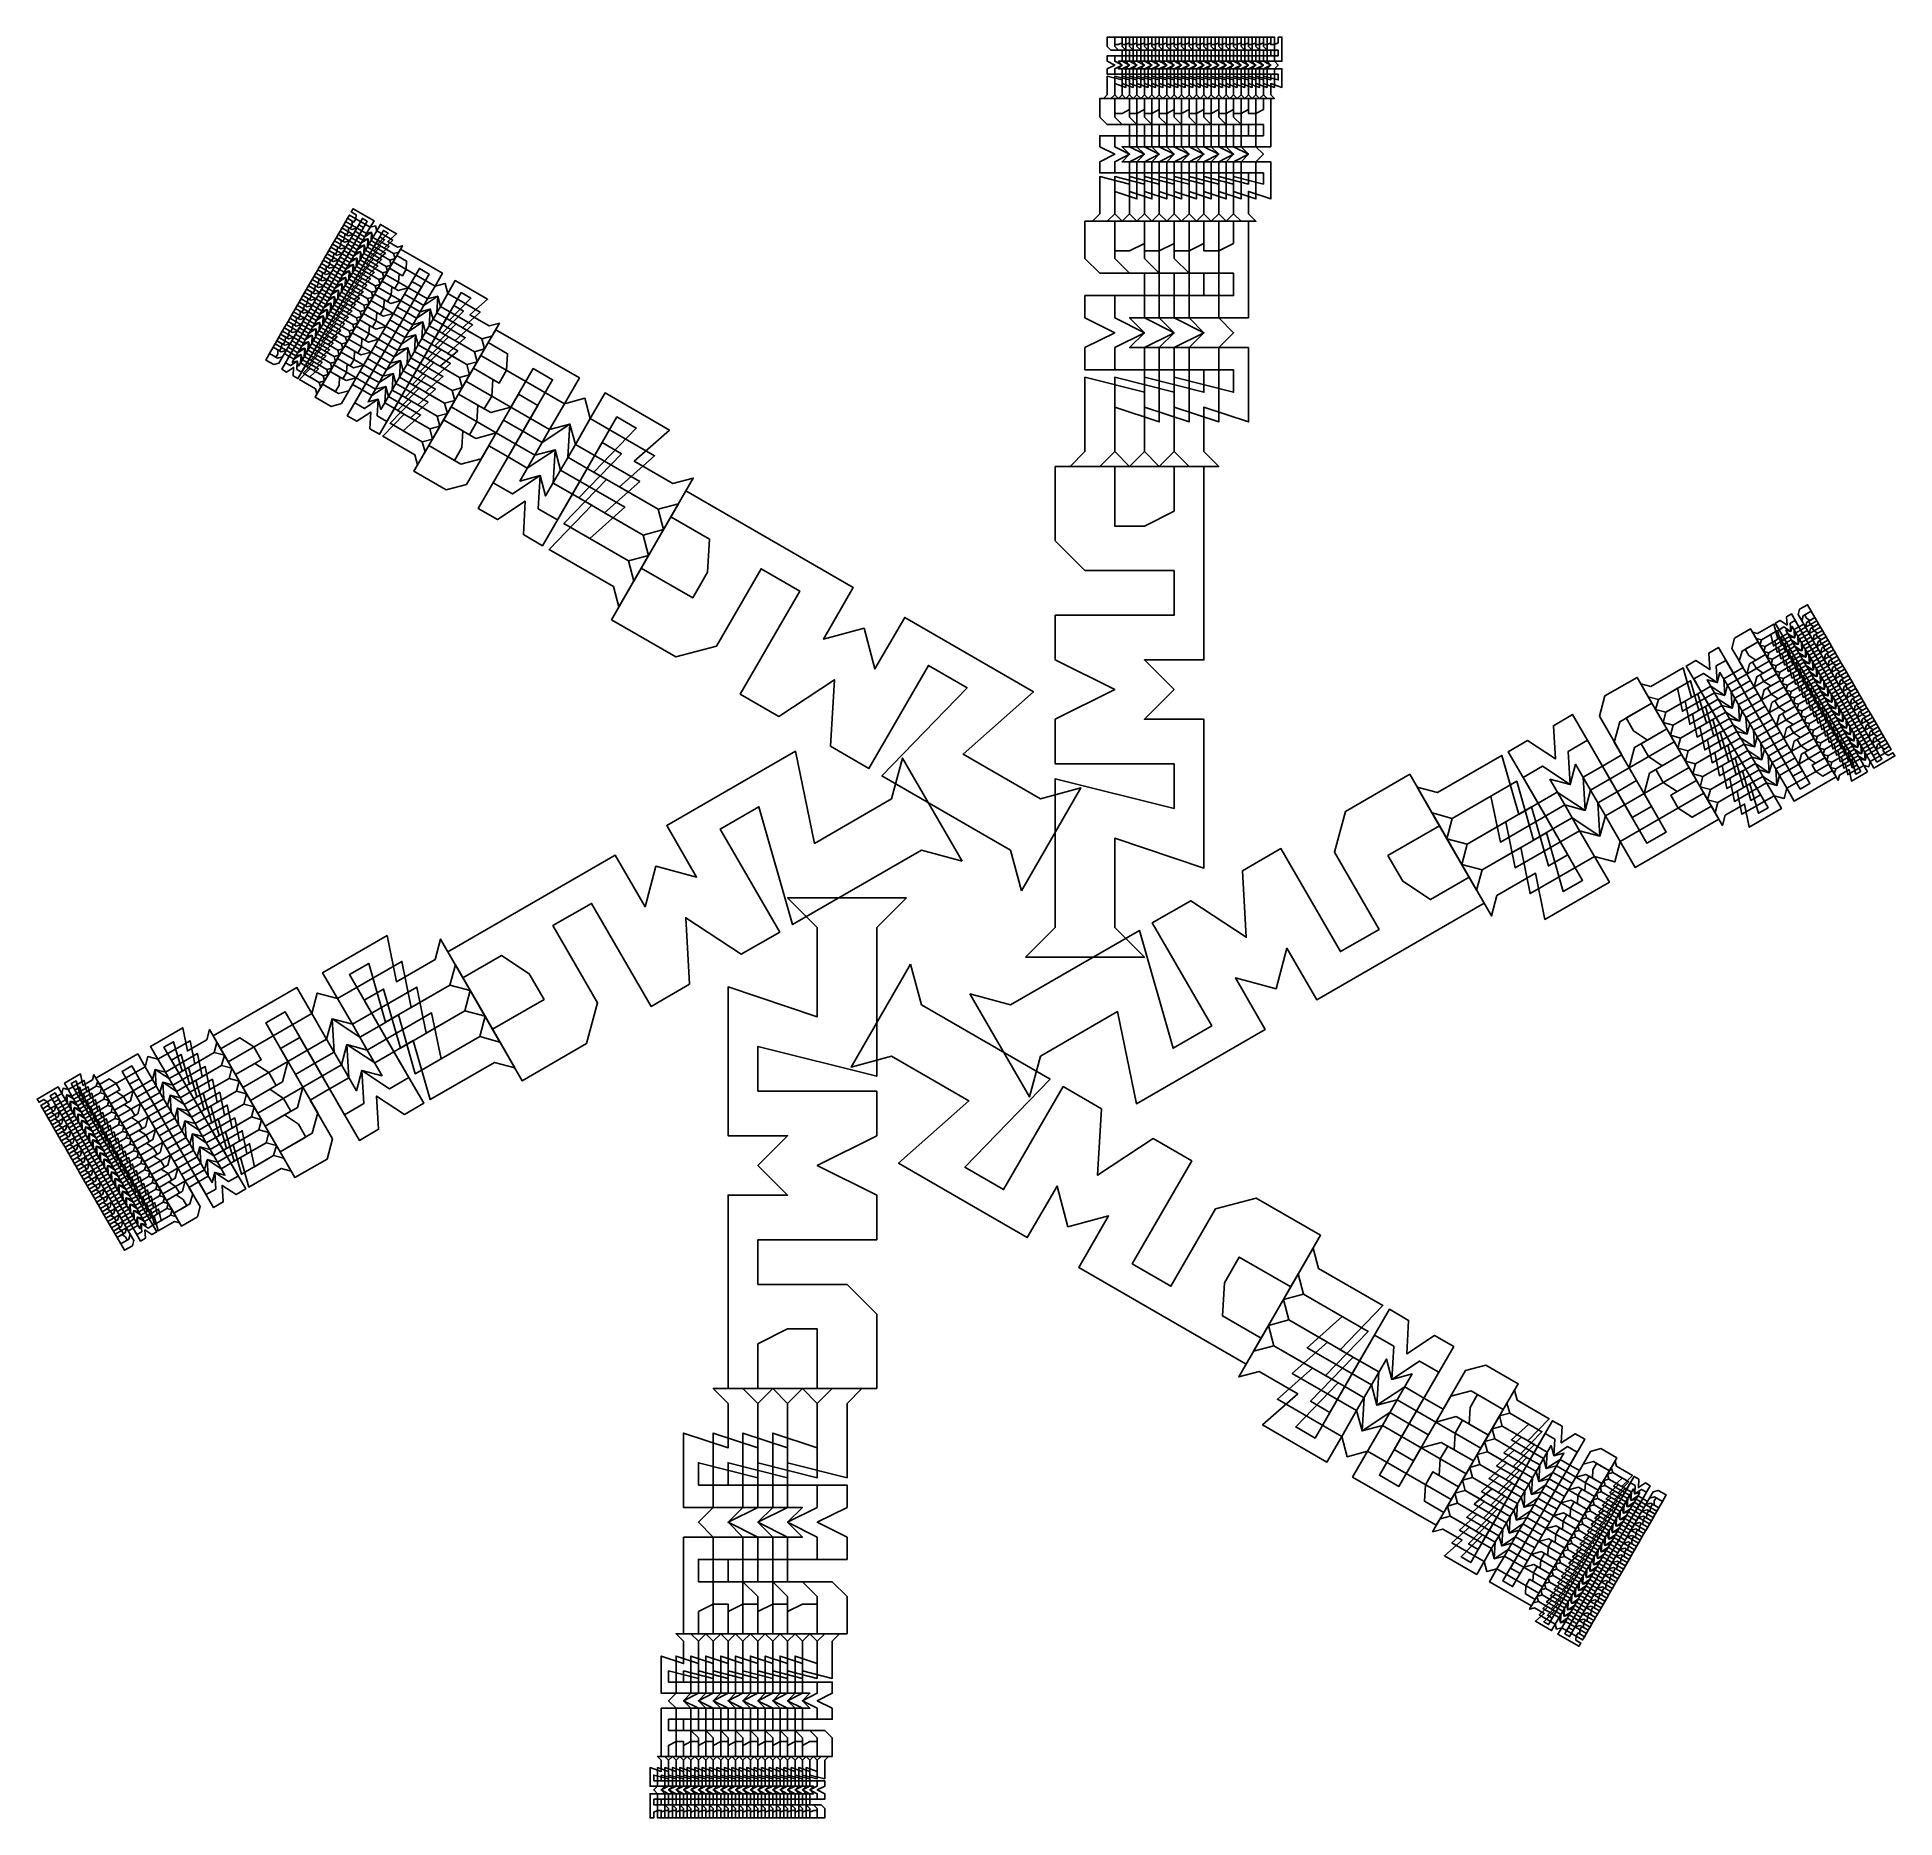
# Model space of a CAD drawing. Extents: x -31.2 to 31.2, y -29.9 to 29.9.
import ezdxf

# ---------------------------------------------------------------- set-up
doc = ezdxf.new("R2010")
doc.units = 0

msp = doc.modelspace()

# ---------------------------------------------------------------- linework, layer by layer
for points in [[(4.625, 27.875, 0), (4.75, 28, 0), (4.75, 28.625, 0), (5.25, 28.5, 0), (5.25, 28.688, 0), (4.75, 28.688, 0), (4.75, 28.875, 0), (5, 29, 0), (4.75, 29.125, 0), (4.75, 29.312, 0), (5.25, 29.312, 0), (5.25, 29.5, 0), (4.875, 29.5, 0), (4.75, 29.625, 0), (4.75, 29.938, 0), (5, 29.938, 0), (5, 29.688, 0), (5.125, 29.688, 0), (5.25, 29.75, 0), (5.25, 29.938, 0), (5.375, 29.938, 0), (5.375, 29.125, 0), (5.125, 29.125, 0), (5.25, 29, 0), (5.125, 28.875, 0), (5.375, 28.875, 0), (5.375, 28.25, 0), (5, 28.375, 0), (5, 28, 0), (5.125, 27.875, 0), (4.625, 27.875, 0)], [(4.875, 27.875, 0), (5, 28, 0), (5, 28.625, 0), (5.5, 28.5, 0), (5.5, 28.688, 0), (5, 28.688, 0), (5, 28.875, 0), (5.25, 29, 0), (5, 29.125, 0), (5, 29.312, 0), (5.5, 29.312, 0), (5.5, 29.5, 0), (5.125, 29.5, 0), (5, 29.625, 0), (5, 29.938, 0), (5.25, 29.938, 0), (5.25, 29.688, 0), (5.375, 29.688, 0), (5.5, 29.75, 0), (5.5, 29.938, 0), (5.625, 29.938, 0), (5.625, 29.125, 0), (5.375, 29.125, 0), (5.5, 29, 0), (5.375, 28.875, 0), (5.625, 28.875, 0), (5.625, 28.25, 0), (5.25, 28.375, 0), (5.25, 28, 0), (5.375, 27.875, 0), (4.875, 27.875, 0)], [(5.125, 27.875, 0), (5.25, 28, 0), (5.25, 28.625, 0), (5.75, 28.5, 0), (5.75, 28.688, 0), (5.25, 28.688, 0), (5.25, 28.875, 0), (5.5, 29, 0), (5.25, 29.125, 0), (5.25, 29.312, 0), (5.75, 29.312, 0), (5.75, 29.5, 0), (5.375, 29.5, 0), (5.25, 29.625, 0), (5.25, 29.938, 0), (5.5, 29.938, 0), (5.5, 29.688, 0), (5.625, 29.688, 0), (5.75, 29.75, 0), (5.75, 29.938, 0), (5.875, 29.938, 0), (5.875, 29.125, 0), (5.625, 29.125, 0), (5.75, 29, 0), (5.625, 28.875, 0), (5.875, 28.875, 0), (5.875, 28.25, 0), (5.5, 28.375, 0), (5.5, 28, 0), (5.625, 27.875, 0), (5.125, 27.875, 0)], [(5.125, 27.875, 0), (5.25, 28, 0), (5.25, 28.625, 0), (5.75, 28.5, 0), (5.75, 28.688, 0), (5.25, 28.688, 0), (5.25, 28.875, 0), (5.5, 29, 0), (5.25, 29.125, 0), (5.25, 29.312, 0), (5.75, 29.312, 0), (5.75, 29.5, 0), (5.375, 29.5, 0), (5.25, 29.625, 0), (5.25, 29.938, 0), (5.5, 29.938, 0), (5.5, 29.688, 0), (5.625, 29.688, 0), (5.75, 29.75, 0), (5.75, 29.938, 0), (5.875, 29.938, 0), (5.875, 29.125, 0), (5.625, 29.125, 0), (5.75, 29, 0), (5.625, 28.875, 0), (5.875, 28.875, 0), (5.875, 28.25, 0), (5.5, 28.375, 0), (5.5, 28, 0), (5.625, 27.875, 0), (5.125, 27.875, 0)], [(5.375, 27.875, 0), (5.5, 28, 0), (5.5, 28.625, 0), (6, 28.5, 0), (6, 28.688, 0), (5.5, 28.688, 0), (5.5, 28.875, 0), (5.75, 29, 0), (5.5, 29.125, 0), (5.5, 29.312, 0), (6, 29.312, 0), (6, 29.5, 0), (5.625, 29.5, 0), (5.5, 29.625, 0), (5.5, 29.938, 0), (5.75, 29.938, 0), (5.75, 29.688, 0), (5.875, 29.688, 0), (6, 29.75, 0), (6, 29.938, 0), (6.125, 29.938, 0), (6.125, 29.125, 0), (5.875, 29.125, 0), (6, 29, 0), (5.875, 28.875, 0), (6.125, 28.875, 0), (6.125, 28.25, 0), (5.75, 28.375, 0), (5.75, 28, 0), (5.875, 27.875, 0), (5.375, 27.875, 0)], [(5.375, 27.875, 0), (5.5, 28, 0), (5.5, 28.625, 0), (6, 28.5, 0), (6, 28.688, 0), (5.5, 28.688, 0), (5.5, 28.875, 0), (5.75, 29, 0), (5.5, 29.125, 0), (5.5, 29.312, 0), (6, 29.312, 0), (6, 29.5, 0), (5.625, 29.5, 0), (5.5, 29.625, 0), (5.5, 29.938, 0), (5.75, 29.938, 0), (5.75, 29.688, 0), (5.875, 29.688, 0), (6, 29.75, 0), (6, 29.938, 0), (6.125, 29.938, 0), (6.125, 29.125, 0), (5.875, 29.125, 0), (6, 29, 0), (5.875, 28.875, 0), (6.125, 28.875, 0), (6.125, 28.25, 0), (5.75, 28.375, 0), (5.75, 28, 0), (5.875, 27.875, 0), (5.375, 27.875, 0)], [(5.625, 27.875, 0), (5.75, 28, 0), (5.75, 28.625, 0), (6.25, 28.5, 0), (6.25, 28.688, 0), (5.75, 28.688, 0), (5.75, 28.875, 0), (6, 29, 0), (5.75, 29.125, 0), (5.75, 29.312, 0), (6.25, 29.312, 0), (6.25, 29.5, 0), (5.875, 29.5, 0), (5.75, 29.625, 0), (5.75, 29.938, 0), (6, 29.938, 0), (6, 29.688, 0), (6.125, 29.688, 0), (6.25, 29.75, 0), (6.25, 29.938, 0), (6.375, 29.938, 0), (6.375, 29.125, 0), (6.125, 29.125, 0), (6.25, 29, 0), (6.125, 28.875, 0), (6.375, 28.875, 0), (6.375, 28.25, 0), (6, 28.375, 0), (6, 28, 0), (6.125, 27.875, 0), (5.625, 27.875, 0)], [(5.625, 27.875, 0), (5.75, 28, 0), (5.75, 28.625, 0), (6.25, 28.5, 0), (6.25, 28.688, 0), (5.75, 28.688, 0), (5.75, 28.875, 0), (6, 29, 0), (5.75, 29.125, 0), (5.75, 29.312, 0), (6.25, 29.312, 0), (6.25, 29.5, 0), (5.875, 29.5, 0), (5.75, 29.625, 0), (5.75, 29.938, 0), (6, 29.938, 0), (6, 29.688, 0), (6.125, 29.688, 0), (6.25, 29.75, 0), (6.25, 29.938, 0), (6.375, 29.938, 0), (6.375, 29.125, 0), (6.125, 29.125, 0), (6.25, 29, 0), (6.125, 28.875, 0), (6.375, 28.875, 0), (6.375, 28.25, 0), (6, 28.375, 0), (6, 28, 0), (6.125, 27.875, 0), (5.625, 27.875, 0)], [(5.625, 27.875, 0), (5.75, 28, 0), (5.75, 28.625, 0), (6.25, 28.5, 0), (6.25, 28.688, 0), (5.75, 28.688, 0), (5.75, 28.875, 0), (6, 29, 0), (5.75, 29.125, 0), (5.75, 29.312, 0), (6.25, 29.312, 0), (6.25, 29.5, 0), (5.875, 29.5, 0), (5.75, 29.625, 0), (5.75, 29.938, 0), (6, 29.938, 0), (6, 29.688, 0), (6.125, 29.688, 0), (6.25, 29.75, 0), (6.25, 29.938, 0), (6.375, 29.938, 0), (6.375, 29.125, 0), (6.125, 29.125, 0), (6.25, 29, 0), (6.125, 28.875, 0), (6.375, 28.875, 0), (6.375, 28.25, 0), (6, 28.375, 0), (6, 28, 0), (6.125, 27.875, 0), (5.625, 27.875, 0)], [(5.875, 27.875, 0), (6, 28, 0), (6, 28.625, 0), (6.5, 28.5, 0), (6.5, 28.688, 0), (6, 28.688, 0), (6, 28.875, 0), (6.25, 29, 0), (6, 29.125, 0), (6, 29.312, 0), (6.5, 29.312, 0), (6.5, 29.5, 0), (6.125, 29.5, 0), (6, 29.625, 0), (6, 29.938, 0), (6.25, 29.938, 0), (6.25, 29.688, 0), (6.375, 29.688, 0), (6.5, 29.75, 0), (6.5, 29.938, 0), (6.625, 29.938, 0), (6.625, 29.125, 0), (6.375, 29.125, 0), (6.5, 29, 0), (6.375, 28.875, 0), (6.625, 28.875, 0), (6.625, 28.25, 0), (6.25, 28.375, 0), (6.25, 28, 0), (6.375, 27.875, 0), (5.875, 27.875, 0)], [(5.875, 27.875, 0), (6, 28, 0), (6, 28.625, 0), (6.5, 28.5, 0), (6.5, 28.688, 0), (6, 28.688, 0), (6, 28.875, 0), (6.25, 29, 0), (6, 29.125, 0), (6, 29.312, 0), (6.5, 29.312, 0), (6.5, 29.5, 0), (6.125, 29.5, 0), (6, 29.625, 0), (6, 29.938, 0), (6.25, 29.938, 0), (6.25, 29.688, 0), (6.375, 29.688, 0), (6.5, 29.75, 0), (6.5, 29.938, 0), (6.625, 29.938, 0), (6.625, 29.125, 0), (6.375, 29.125, 0), (6.5, 29, 0), (6.375, 28.875, 0), (6.625, 28.875, 0), (6.625, 28.25, 0), (6.25, 28.375, 0), (6.25, 28, 0), (6.375, 27.875, 0), (5.875, 27.875, 0)], [(5.875, 27.875, 0), (6, 28, 0), (6, 28.625, 0), (6.5, 28.5, 0), (6.5, 28.688, 0), (6, 28.688, 0), (6, 28.875, 0), (6.25, 29, 0), (6, 29.125, 0), (6, 29.312, 0), (6.5, 29.312, 0), (6.5, 29.5, 0), (6.125, 29.5, 0), (6, 29.625, 0), (6, 29.938, 0), (6.25, 29.938, 0), (6.25, 29.688, 0), (6.375, 29.688, 0), (6.5, 29.75, 0), (6.5, 29.938, 0), (6.625, 29.938, 0), (6.625, 29.125, 0), (6.375, 29.125, 0), (6.5, 29, 0), (6.375, 28.875, 0), (6.625, 28.875, 0), (6.625, 28.25, 0), (6.25, 28.375, 0), (6.25, 28, 0), (6.375, 27.875, 0), (5.875, 27.875, 0)], [(6.125, 27.875, 0), (6.25, 28, 0), (6.25, 28.625, 0), (6.75, 28.5, 0), (6.75, 28.688, 0), (6.25, 28.688, 0), (6.25, 28.875, 0), (6.5, 29, 0), (6.25, 29.125, 0), (6.25, 29.312, 0), (6.75, 29.312, 0), (6.75, 29.5, 0), (6.375, 29.5, 0), (6.25, 29.625, 0), (6.25, 29.938, 0), (6.5, 29.938, 0), (6.5, 29.688, 0), (6.625, 29.688, 0), (6.75, 29.75, 0), (6.75, 29.938, 0), (6.875, 29.938, 0), (6.875, 29.125, 0), (6.625, 29.125, 0), (6.75, 29, 0), (6.625, 28.875, 0), (6.875, 28.875, 0), (6.875, 28.25, 0), (6.5, 28.375, 0), (6.5, 28, 0), (6.625, 27.875, 0), (6.125, 27.875, 0)], [(6.125, 27.875, 0), (6.25, 28, 0), (6.25, 28.625, 0), (6.75, 28.5, 0), (6.75, 28.688, 0), (6.25, 28.688, 0), (6.25, 28.875, 0), (6.5, 29, 0), (6.25, 29.125, 0), (6.25, 29.312, 0), (6.75, 29.312, 0), (6.75, 29.5, 0), (6.375, 29.5, 0), (6.25, 29.625, 0), (6.25, 29.938, 0), (6.5, 29.938, 0), (6.5, 29.688, 0), (6.625, 29.688, 0), (6.75, 29.75, 0), (6.75, 29.938, 0), (6.875, 29.938, 0), (6.875, 29.125, 0), (6.625, 29.125, 0), (6.75, 29, 0), (6.625, 28.875, 0), (6.875, 28.875, 0), (6.875, 28.25, 0), (6.5, 28.375, 0), (6.5, 28, 0), (6.625, 27.875, 0), (6.125, 27.875, 0)], [(6.125, 27.875, 0), (6.25, 28, 0), (6.25, 28.625, 0), (6.75, 28.5, 0), (6.75, 28.688, 0), (6.25, 28.688, 0), (6.25, 28.875, 0), (6.5, 29, 0), (6.25, 29.125, 0), (6.25, 29.312, 0), (6.75, 29.312, 0), (6.75, 29.5, 0), (6.375, 29.5, 0), (6.25, 29.625, 0), (6.25, 29.938, 0), (6.5, 29.938, 0), (6.5, 29.688, 0), (6.625, 29.688, 0), (6.75, 29.75, 0), (6.75, 29.938, 0), (6.875, 29.938, 0), (6.875, 29.125, 0), (6.625, 29.125, 0), (6.75, 29, 0), (6.625, 28.875, 0), (6.875, 28.875, 0), (6.875, 28.25, 0), (6.5, 28.375, 0), (6.5, 28, 0), (6.625, 27.875, 0), (6.125, 27.875, 0)], [(6.125, 27.875, 0), (6.25, 28, 0), (6.25, 28.625, 0), (6.75, 28.5, 0), (6.75, 28.688, 0), (6.25, 28.688, 0), (6.25, 28.875, 0), (6.5, 29, 0), (6.25, 29.125, 0), (6.25, 29.312, 0), (6.75, 29.312, 0), (6.75, 29.5, 0), (6.375, 29.5, 0), (6.25, 29.625, 0), (6.25, 29.938, 0), (6.5, 29.938, 0), (6.5, 29.688, 0), (6.625, 29.688, 0), (6.75, 29.75, 0), (6.75, 29.938, 0), (6.875, 29.938, 0), (6.875, 29.125, 0), (6.625, 29.125, 0), (6.75, 29, 0), (6.625, 28.875, 0), (6.875, 28.875, 0), (6.875, 28.25, 0), (6.5, 28.375, 0), (6.5, 28, 0), (6.625, 27.875, 0), (6.125, 27.875, 0)], [(6.375, 27.875, 0), (6.5, 28, 0), (6.5, 28.625, 0), (7, 28.5, 0), (7, 28.688, 0), (6.5, 28.688, 0), (6.5, 28.875, 0), (6.75, 29, 0), (6.5, 29.125, 0), (6.5, 29.312, 0), (7, 29.312, 0), (7, 29.5, 0), (6.625, 29.5, 0), (6.5, 29.625, 0), (6.5, 29.938, 0), (6.75, 29.938, 0), (6.75, 29.688, 0), (6.875, 29.688, 0), (7, 29.75, 0), (7, 29.938, 0), (7.125, 29.938, 0), (7.125, 29.125, 0), (6.875, 29.125, 0), (7, 29, 0), (6.875, 28.875, 0), (7.125, 28.875, 0), (7.125, 28.25, 0), (6.75, 28.375, 0), (6.75, 28, 0), (6.875, 27.875, 0), (6.375, 27.875, 0)], [(6.375, 27.875, 0), (6.5, 28, 0), (6.5, 28.625, 0), (7, 28.5, 0), (7, 28.688, 0), (6.5, 28.688, 0), (6.5, 28.875, 0), (6.75, 29, 0), (6.5, 29.125, 0), (6.5, 29.312, 0), (7, 29.312, 0), (7, 29.5, 0), (6.625, 29.5, 0), (6.5, 29.625, 0), (6.5, 29.938, 0), (6.75, 29.938, 0), (6.75, 29.688, 0), (6.875, 29.688, 0), (7, 29.75, 0), (7, 29.938, 0), (7.125, 29.938, 0), (7.125, 29.125, 0), (6.875, 29.125, 0), (7, 29, 0), (6.875, 28.875, 0), (7.125, 28.875, 0), (7.125, 28.25, 0), (6.75, 28.375, 0), (6.75, 28, 0), (6.875, 27.875, 0), (6.375, 27.875, 0)], [(6.375, 27.875, 0), (6.5, 28, 0), (6.5, 28.625, 0), (7, 28.5, 0), (7, 28.688, 0), (6.5, 28.688, 0), (6.5, 28.875, 0), (6.75, 29, 0), (6.5, 29.125, 0), (6.5, 29.312, 0), (7, 29.312, 0), (7, 29.5, 0), (6.625, 29.5, 0), (6.5, 29.625, 0), (6.5, 29.938, 0), (6.75, 29.938, 0), (6.75, 29.688, 0), (6.875, 29.688, 0), (7, 29.75, 0), (7, 29.938, 0), (7.125, 29.938, 0), (7.125, 29.125, 0), (6.875, 29.125, 0), (7, 29, 0), (6.875, 28.875, 0), (7.125, 28.875, 0), (7.125, 28.25, 0), (6.75, 28.375, 0), (6.75, 28, 0), (6.875, 27.875, 0), (6.375, 27.875, 0)], [(6.375, 27.875, 0), (6.5, 28, 0), (6.5, 28.625, 0), (7, 28.5, 0), (7, 28.688, 0), (6.5, 28.688, 0), (6.5, 28.875, 0), (6.75, 29, 0), (6.5, 29.125, 0), (6.5, 29.312, 0), (7, 29.312, 0), (7, 29.5, 0), (6.625, 29.5, 0), (6.5, 29.625, 0), (6.5, 29.938, 0), (6.75, 29.938, 0), (6.75, 29.688, 0), (6.875, 29.688, 0), (7, 29.75, 0), (7, 29.938, 0), (7.125, 29.938, 0), (7.125, 29.125, 0), (6.875, 29.125, 0), (7, 29, 0), (6.875, 28.875, 0), (7.125, 28.875, 0), (7.125, 28.25, 0), (6.75, 28.375, 0), (6.75, 28, 0), (6.875, 27.875, 0), (6.375, 27.875, 0)], [(6.625, 27.875, 0), (6.75, 28, 0), (6.75, 28.625, 0), (7.25, 28.5, 0), (7.25, 28.688, 0), (6.75, 28.688, 0), (6.75, 28.875, 0), (7, 29, 0), (6.75, 29.125, 0), (6.75, 29.312, 0), (7.25, 29.312, 0), (7.25, 29.5, 0), (6.875, 29.5, 0), (6.75, 29.625, 0), (6.75, 29.938, 0), (7, 29.938, 0), (7, 29.688, 0), (7.125, 29.688, 0), (7.25, 29.75, 0), (7.25, 29.938, 0), (7.375, 29.938, 0), (7.375, 29.125, 0), (7.125, 29.125, 0), (7.25, 29, 0), (7.125, 28.875, 0), (7.375, 28.875, 0), (7.375, 28.25, 0), (7, 28.375, 0), (7, 28, 0), (7.125, 27.875, 0), (6.625, 27.875, 0)], [(6.625, 27.875, 0), (6.75, 28, 0), (6.75, 28.625, 0), (7.25, 28.5, 0), (7.25, 28.688, 0), (6.75, 28.688, 0), (6.75, 28.875, 0), (7, 29, 0), (6.75, 29.125, 0), (6.75, 29.312, 0), (7.25, 29.312, 0), (7.25, 29.5, 0), (6.875, 29.5, 0), (6.75, 29.625, 0), (6.75, 29.938, 0), (7, 29.938, 0), (7, 29.688, 0), (7.125, 29.688, 0), (7.25, 29.75, 0), (7.25, 29.938, 0), (7.375, 29.938, 0), (7.375, 29.125, 0), (7.125, 29.125, 0), (7.25, 29, 0), (7.125, 28.875, 0), (7.375, 28.875, 0), (7.375, 28.25, 0), (7, 28.375, 0), (7, 28, 0), (7.125, 27.875, 0), (6.625, 27.875, 0)], [(6.625, 27.875, 0), (6.75, 28, 0), (6.75, 28.625, 0), (7.25, 28.5, 0), (7.25, 28.688, 0), (6.75, 28.688, 0), (6.75, 28.875, 0), (7, 29, 0), (6.75, 29.125, 0), (6.75, 29.312, 0), (7.25, 29.312, 0), (7.25, 29.5, 0), (6.875, 29.5, 0), (6.75, 29.625, 0), (6.75, 29.938, 0), (7, 29.938, 0), (7, 29.688, 0), (7.125, 29.688, 0), (7.25, 29.75, 0), (7.25, 29.938, 0), (7.375, 29.938, 0), (7.375, 29.125, 0), (7.125, 29.125, 0), (7.25, 29, 0), (7.125, 28.875, 0), (7.375, 28.875, 0), (7.375, 28.25, 0), (7, 28.375, 0), (7, 28, 0), (7.125, 27.875, 0), (6.625, 27.875, 0)], [(6.625, 27.875, 0), (6.75, 28, 0), (6.75, 28.625, 0), (7.25, 28.5, 0), (7.25, 28.688, 0), (6.75, 28.688, 0), (6.75, 28.875, 0), (7, 29, 0), (6.75, 29.125, 0), (6.75, 29.312, 0), (7.25, 29.312, 0), (7.25, 29.5, 0), (6.875, 29.5, 0), (6.75, 29.625, 0), (6.75, 29.938, 0), (7, 29.938, 0), (7, 29.688, 0), (7.125, 29.688, 0), (7.25, 29.75, 0), (7.25, 29.938, 0), (7.375, 29.938, 0), (7.375, 29.125, 0), (7.125, 29.125, 0), (7.25, 29, 0), (7.125, 28.875, 0), (7.375, 28.875, 0), (7.375, 28.25, 0), (7, 28.375, 0), (7, 28, 0), (7.125, 27.875, 0), (6.625, 27.875, 0)], [(6.875, 27.875, 0), (7, 28, 0), (7, 28.625, 0), (7.5, 28.5, 0), (7.5, 28.688, 0), (7, 28.688, 0), (7, 28.875, 0), (7.25, 29, 0), (7, 29.125, 0), (7, 29.312, 0), (7.5, 29.312, 0), (7.5, 29.5, 0), (7.125, 29.5, 0), (7, 29.625, 0), (7, 29.938, 0), (7.25, 29.938, 0), (7.25, 29.688, 0), (7.375, 29.688, 0), (7.5, 29.75, 0), (7.5, 29.938, 0), (7.625, 29.938, 0), (7.625, 29.125, 0), (7.375, 29.125, 0), (7.5, 29, 0), (7.375, 28.875, 0), (7.625, 28.875, 0), (7.625, 28.25, 0), (7.25, 28.375, 0), (7.25, 28, 0), (7.375, 27.875, 0), (6.875, 27.875, 0)], [(6.875, 27.875, 0), (7, 28, 0), (7, 28.625, 0), (7.5, 28.5, 0), (7.5, 28.688, 0), (7, 28.688, 0), (7, 28.875, 0), (7.25, 29, 0), (7, 29.125, 0), (7, 29.312, 0), (7.5, 29.312, 0), (7.5, 29.5, 0), (7.125, 29.5, 0), (7, 29.625, 0), (7, 29.938, 0), (7.25, 29.938, 0), (7.25, 29.688, 0), (7.375, 29.688, 0), (7.5, 29.75, 0), (7.5, 29.938, 0), (7.625, 29.938, 0), (7.625, 29.125, 0), (7.375, 29.125, 0), (7.5, 29, 0), (7.375, 28.875, 0), (7.625, 28.875, 0), (7.625, 28.25, 0), (7.25, 28.375, 0), (7.25, 28, 0), (7.375, 27.875, 0), (6.875, 27.875, 0)], [(6.875, 27.875, 0), (7, 28, 0), (7, 28.625, 0), (7.5, 28.5, 0), (7.5, 28.688, 0), (7, 28.688, 0), (7, 28.875, 0), (7.25, 29, 0), (7, 29.125, 0), (7, 29.312, 0), (7.5, 29.312, 0), (7.5, 29.5, 0), (7.125, 29.5, 0), (7, 29.625, 0), (7, 29.938, 0), (7.25, 29.938, 0), (7.25, 29.688, 0), (7.375, 29.688, 0), (7.5, 29.75, 0), (7.5, 29.938, 0), (7.625, 29.938, 0), (7.625, 29.125, 0), (7.375, 29.125, 0), (7.5, 29, 0), (7.375, 28.875, 0), (7.625, 28.875, 0), (7.625, 28.25, 0), (7.25, 28.375, 0), (7.25, 28, 0), (7.375, 27.875, 0), (6.875, 27.875, 0)], [(6.875, 27.875, 0), (7, 28, 0), (7, 28.625, 0), (7.5, 28.5, 0), (7.5, 28.688, 0), (7, 28.688, 0), (7, 28.875, 0), (7.25, 29, 0), (7, 29.125, 0), (7, 29.312, 0), (7.5, 29.312, 0), (7.5, 29.5, 0), (7.125, 29.5, 0), (7, 29.625, 0), (7, 29.938, 0), (7.25, 29.938, 0), (7.25, 29.688, 0), (7.375, 29.688, 0), (7.5, 29.75, 0), (7.5, 29.938, 0), (7.625, 29.938, 0), (7.625, 29.125, 0), (7.375, 29.125, 0), (7.5, 29, 0), (7.375, 28.875, 0), (7.625, 28.875, 0), (7.625, 28.25, 0), (7.25, 28.375, 0), (7.25, 28, 0), (7.375, 27.875, 0), (6.875, 27.875, 0)], [(7.125, 27.875, 0), (7.25, 28, 0), (7.25, 28.625, 0), (7.75, 28.5, 0), (7.75, 28.688, 0), (7.25, 28.688, 0), (7.25, 28.875, 0), (7.5, 29, 0), (7.25, 29.125, 0), (7.25, 29.312, 0), (7.75, 29.312, 0), (7.75, 29.5, 0), (7.375, 29.5, 0), (7.25, 29.625, 0), (7.25, 29.938, 0), (7.5, 29.938, 0), (7.5, 29.688, 0), (7.625, 29.688, 0), (7.75, 29.75, 0), (7.75, 29.938, 0), (7.875, 29.938, 0), (7.875, 29.125, 0), (7.625, 29.125, 0), (7.75, 29, 0), (7.625, 28.875, 0), (7.875, 28.875, 0), (7.875, 28.25, 0), (7.5, 28.375, 0), (7.5, 28, 0), (7.625, 27.875, 0), (7.125, 27.875, 0)], [(7.125, 27.875, 0), (7.25, 28, 0), (7.25, 28.625, 0), (7.75, 28.5, 0), (7.75, 28.688, 0), (7.25, 28.688, 0), (7.25, 28.875, 0), (7.5, 29, 0), (7.25, 29.125, 0), (7.25, 29.312, 0), (7.75, 29.312, 0), (7.75, 29.5, 0), (7.375, 29.5, 0), (7.25, 29.625, 0), (7.25, 29.938, 0), (7.5, 29.938, 0), (7.5, 29.688, 0), (7.625, 29.688, 0), (7.75, 29.75, 0), (7.75, 29.938, 0), (7.875, 29.938, 0), (7.875, 29.125, 0), (7.625, 29.125, 0), (7.75, 29, 0), (7.625, 28.875, 0), (7.875, 28.875, 0), (7.875, 28.25, 0), (7.5, 28.375, 0), (7.5, 28, 0), (7.625, 27.875, 0), (7.125, 27.875, 0)], [(7.125, 27.875, 0), (7.25, 28, 0), (7.25, 28.625, 0), (7.75, 28.5, 0), (7.75, 28.688, 0), (7.25, 28.688, 0), (7.25, 28.875, 0), (7.5, 29, 0), (7.25, 29.125, 0), (7.25, 29.312, 0), (7.75, 29.312, 0), (7.75, 29.5, 0), (7.375, 29.5, 0), (7.25, 29.625, 0), (7.25, 29.938, 0), (7.5, 29.938, 0), (7.5, 29.688, 0), (7.625, 29.688, 0), (7.75, 29.75, 0), (7.75, 29.938, 0), (7.875, 29.938, 0), (7.875, 29.125, 0), (7.625, 29.125, 0), (7.75, 29, 0), (7.625, 28.875, 0), (7.875, 28.875, 0), (7.875, 28.25, 0), (7.5, 28.375, 0), (7.5, 28, 0), (7.625, 27.875, 0), (7.125, 27.875, 0)], [(7.125, 27.875, 0), (7.25, 28, 0), (7.25, 28.625, 0), (7.75, 28.5, 0), (7.75, 28.688, 0), (7.25, 28.688, 0), (7.25, 28.875, 0), (7.5, 29, 0), (7.25, 29.125, 0), (7.25, 29.312, 0), (7.75, 29.312, 0), (7.75, 29.5, 0), (7.375, 29.5, 0), (7.25, 29.625, 0), (7.25, 29.938, 0), (7.5, 29.938, 0), (7.5, 29.688, 0), (7.625, 29.688, 0), (7.75, 29.75, 0), (7.75, 29.938, 0), (7.875, 29.938, 0), (7.875, 29.125, 0), (7.625, 29.125, 0), (7.75, 29, 0), (7.625, 28.875, 0), (7.875, 28.875, 0), (7.875, 28.25, 0), (7.5, 28.375, 0), (7.5, 28, 0), (7.625, 27.875, 0), (7.125, 27.875, 0)], [(7.375, 27.875, 0), (7.5, 28, 0), (7.5, 28.625, 0), (8, 28.5, 0), (8, 28.688, 0), (7.5, 28.688, 0), (7.5, 28.875, 0), (7.75, 29, 0), (7.5, 29.125, 0), (7.5, 29.312, 0), (8, 29.312, 0), (8, 29.5, 0), (7.625, 29.5, 0), (7.5, 29.625, 0), (7.5, 29.938, 0), (7.75, 29.938, 0), (7.75, 29.688, 0), (7.875, 29.688, 0), (8, 29.75, 0), (8, 29.938, 0), (8.125, 29.938, 0), (8.125, 29.125, 0), (7.875, 29.125, 0), (8, 29, 0), (7.875, 28.875, 0), (8.125, 28.875, 0), (8.125, 28.25, 0), (7.75, 28.375, 0), (7.75, 28, 0), (7.875, 27.875, 0), (7.375, 27.875, 0)], [(7.375, 27.875, 0), (7.5, 28, 0), (7.5, 28.625, 0), (8, 28.5, 0), (8, 28.688, 0), (7.5, 28.688, 0), (7.5, 28.875, 0), (7.75, 29, 0), (7.5, 29.125, 0), (7.5, 29.312, 0), (8, 29.312, 0), (8, 29.5, 0), (7.625, 29.5, 0), (7.5, 29.625, 0), (7.5, 29.938, 0), (7.75, 29.938, 0), (7.75, 29.688, 0), (7.875, 29.688, 0), (8, 29.75, 0), (8, 29.938, 0), (8.125, 29.938, 0), (8.125, 29.125, 0), (7.875, 29.125, 0), (8, 29, 0), (7.875, 28.875, 0), (8.125, 28.875, 0), (8.125, 28.25, 0), (7.75, 28.375, 0), (7.75, 28, 0), (7.875, 27.875, 0), (7.375, 27.875, 0)], [(7.375, 27.875, 0), (7.5, 28, 0), (7.5, 28.625, 0), (8, 28.5, 0), (8, 28.688, 0), (7.5, 28.688, 0), (7.5, 28.875, 0), (7.75, 29, 0), (7.5, 29.125, 0), (7.5, 29.312, 0), (8, 29.312, 0), (8, 29.5, 0), (7.625, 29.5, 0), (7.5, 29.625, 0), (7.5, 29.938, 0), (7.75, 29.938, 0), (7.75, 29.688, 0), (7.875, 29.688, 0), (8, 29.75, 0), (8, 29.938, 0), (8.125, 29.938, 0), (8.125, 29.125, 0), (7.875, 29.125, 0), (8, 29, 0), (7.875, 28.875, 0), (8.125, 28.875, 0), (8.125, 28.25, 0), (7.75, 28.375, 0), (7.75, 28, 0), (7.875, 27.875, 0), (7.375, 27.875, 0)], [(7.375, 27.875, 0), (7.5, 28, 0), (7.5, 28.625, 0), (8, 28.5, 0), (8, 28.688, 0), (7.5, 28.688, 0), (7.5, 28.875, 0), (7.75, 29, 0), (7.5, 29.125, 0), (7.5, 29.312, 0), (8, 29.312, 0), (8, 29.5, 0), (7.625, 29.5, 0), (7.5, 29.625, 0), (7.5, 29.938, 0), (7.75, 29.938, 0), (7.75, 29.688, 0), (7.875, 29.688, 0), (8, 29.75, 0), (8, 29.938, 0), (8.125, 29.938, 0), (8.125, 29.125, 0), (7.875, 29.125, 0), (8, 29, 0), (7.875, 28.875, 0), (8.125, 28.875, 0), (8.125, 28.25, 0), (7.75, 28.375, 0), (7.75, 28, 0), (7.875, 27.875, 0), (7.375, 27.875, 0)], [(7.625, 27.875, 0), (7.75, 28, 0), (7.75, 28.625, 0), (8.25, 28.5, 0), (8.25, 28.688, 0), (7.75, 28.688, 0), (7.75, 28.875, 0), (8, 29, 0), (7.75, 29.125, 0), (7.75, 29.312, 0), (8.25, 29.312, 0), (8.25, 29.5, 0), (7.875, 29.5, 0), (7.75, 29.625, 0), (7.75, 29.938, 0), (8, 29.938, 0), (8, 29.688, 0), (8.125, 29.688, 0), (8.25, 29.75, 0), (8.25, 29.938, 0), (8.375, 29.938, 0), (8.375, 29.125, 0), (8.125, 29.125, 0), (8.25, 29, 0), (8.125, 28.875, 0), (8.375, 28.875, 0), (8.375, 28.25, 0), (8, 28.375, 0), (8, 28, 0), (8.125, 27.875, 0), (7.625, 27.875, 0)], [(7.625, 27.875, 0), (7.75, 28, 0), (7.75, 28.625, 0), (8.25, 28.5, 0), (8.25, 28.688, 0), (7.75, 28.688, 0), (7.75, 28.875, 0), (8, 29, 0), (7.75, 29.125, 0), (7.75, 29.312, 0), (8.25, 29.312, 0), (8.25, 29.5, 0), (7.875, 29.5, 0), (7.75, 29.625, 0), (7.75, 29.938, 0), (8, 29.938, 0), (8, 29.688, 0), (8.125, 29.688, 0), (8.25, 29.75, 0), (8.25, 29.938, 0), (8.375, 29.938, 0), (8.375, 29.125, 0), (8.125, 29.125, 0), (8.25, 29, 0), (8.125, 28.875, 0), (8.375, 28.875, 0), (8.375, 28.25, 0), (8, 28.375, 0), (8, 28, 0), (8.125, 27.875, 0), (7.625, 27.875, 0)], [(7.625, 27.875, 0), (7.75, 28, 0), (7.75, 28.625, 0), (8.25, 28.5, 0), (8.25, 28.688, 0), (7.75, 28.688, 0), (7.75, 28.875, 0), (8, 29, 0), (7.75, 29.125, 0), (7.75, 29.312, 0), (8.25, 29.312, 0), (8.25, 29.5, 0), (7.875, 29.5, 0), (7.75, 29.625, 0), (7.75, 29.938, 0), (8, 29.938, 0), (8, 29.688, 0), (8.125, 29.688, 0), (8.25, 29.75, 0), (8.25, 29.938, 0), (8.375, 29.938, 0), (8.375, 29.125, 0), (8.125, 29.125, 0), (8.25, 29, 0), (8.125, 28.875, 0), (8.375, 28.875, 0), (8.375, 28.25, 0), (8, 28.375, 0), (8, 28, 0), (8.125, 27.875, 0), (7.625, 27.875, 0)], [(7.625, 27.875, 0), (7.75, 28, 0), (7.75, 28.625, 0), (8.25, 28.5, 0), (8.25, 28.688, 0), (7.75, 28.688, 0), (7.75, 28.875, 0), (8, 29, 0), (7.75, 29.125, 0), (7.75, 29.312, 0), (8.25, 29.312, 0), (8.25, 29.5, 0), (7.875, 29.5, 0), (7.75, 29.625, 0), (7.75, 29.938, 0), (8, 29.938, 0), (8, 29.688, 0), (8.125, 29.688, 0), (8.25, 29.75, 0), (8.25, 29.938, 0), (8.375, 29.938, 0), (8.375, 29.125, 0), (8.125, 29.125, 0), (8.25, 29, 0), (8.125, 28.875, 0), (8.375, 28.875, 0), (8.375, 28.25, 0), (8, 28.375, 0), (8, 28, 0), (8.125, 27.875, 0), (7.625, 27.875, 0)], [(7.875, 27.875, 0), (8, 28, 0), (8, 28.625, 0), (8.5, 28.5, 0), (8.5, 28.688, 0), (8, 28.688, 0), (8, 28.875, 0), (8.25, 29, 0), (8, 29.125, 0), (8, 29.312, 0), (8.5, 29.312, 0), (8.5, 29.5, 0), (8.125, 29.5, 0), (8, 29.625, 0), (8, 29.938, 0), (8.25, 29.938, 0), (8.25, 29.688, 0), (8.375, 29.688, 0), (8.5, 29.75, 0), (8.5, 29.938, 0), (8.625, 29.938, 0), (8.625, 29.125, 0), (8.375, 29.125, 0), (8.5, 29, 0), (8.375, 28.875, 0), (8.625, 28.875, 0), (8.625, 28.25, 0), (8.25, 28.375, 0), (8.25, 28, 0), (8.375, 27.875, 0), (7.875, 27.875, 0)], [(7.875, 27.875, 0), (8, 28, 0), (8, 28.625, 0), (8.5, 28.5, 0), (8.5, 28.688, 0), (8, 28.688, 0), (8, 28.875, 0), (8.25, 29, 0), (8, 29.125, 0), (8, 29.312, 0), (8.5, 29.312, 0), (8.5, 29.5, 0), (8.125, 29.5, 0), (8, 29.625, 0), (8, 29.938, 0), (8.25, 29.938, 0), (8.25, 29.688, 0), (8.375, 29.688, 0), (8.5, 29.75, 0), (8.5, 29.938, 0), (8.625, 29.938, 0), (8.625, 29.125, 0), (8.375, 29.125, 0), (8.5, 29, 0), (8.375, 28.875, 0), (8.625, 28.875, 0), (8.625, 28.25, 0), (8.25, 28.375, 0), (8.25, 28, 0), (8.375, 27.875, 0), (7.875, 27.875, 0)], [(7.875, 27.875, 0), (8, 28, 0), (8, 28.625, 0), (8.5, 28.5, 0), (8.5, 28.688, 0), (8, 28.688, 0), (8, 28.875, 0), (8.25, 29, 0), (8, 29.125, 0), (8, 29.312, 0), (8.5, 29.312, 0), (8.5, 29.5, 0), (8.125, 29.5, 0), (8, 29.625, 0), (8, 29.938, 0), (8.25, 29.938, 0), (8.25, 29.688, 0), (8.375, 29.688, 0), (8.5, 29.75, 0), (8.5, 29.938, 0), (8.625, 29.938, 0), (8.625, 29.125, 0), (8.375, 29.125, 0), (8.5, 29, 0), (8.375, 28.875, 0), (8.625, 28.875, 0), (8.625, 28.25, 0), (8.25, 28.375, 0), (8.25, 28, 0), (8.375, 27.875, 0), (7.875, 27.875, 0)], [(7.875, 27.875, 0), (8, 28, 0), (8, 28.625, 0), (8.5, 28.5, 0), (8.5, 28.688, 0), (8, 28.688, 0), (8, 28.875, 0), (8.25, 29, 0), (8, 29.125, 0), (8, 29.312, 0), (8.5, 29.312, 0), (8.5, 29.5, 0), (8.125, 29.5, 0), (8, 29.625, 0), (8, 29.938, 0), (8.25, 29.938, 0), (8.25, 29.688, 0), (8.375, 29.688, 0), (8.5, 29.75, 0), (8.5, 29.938, 0), (8.625, 29.938, 0), (8.625, 29.125, 0), (8.375, 29.125, 0), (8.5, 29, 0), (8.375, 28.875, 0), (8.625, 28.875, 0), (8.625, 28.25, 0), (8.25, 28.375, 0), (8.25, 28, 0), (8.375, 27.875, 0), (7.875, 27.875, 0)], [(8.125, 27.875, 0), (8.25, 28, 0), (8.25, 28.625, 0), (8.75, 28.5, 0), (8.75, 28.688, 0), (8.25, 28.688, 0), (8.25, 28.875, 0), (8.5, 29, 0), (8.25, 29.125, 0), (8.25, 29.312, 0), (8.75, 29.312, 0), (8.75, 29.5, 0), (8.375, 29.5, 0), (8.25, 29.625, 0), (8.25, 29.938, 0), (8.5, 29.938, 0), (8.5, 29.688, 0), (8.625, 29.688, 0), (8.75, 29.75, 0), (8.75, 29.938, 0), (8.875, 29.938, 0), (8.875, 29.125, 0), (8.625, 29.125, 0), (8.75, 29, 0), (8.625, 28.875, 0), (8.875, 28.875, 0), (8.875, 28.25, 0), (8.5, 28.375, 0), (8.5, 28, 0), (8.625, 27.875, 0), (8.125, 27.875, 0)], [(8.125, 27.875, 0), (8.25, 28, 0), (8.25, 28.625, 0), (8.75, 28.5, 0), (8.75, 28.688, 0), (8.25, 28.688, 0), (8.25, 28.875, 0), (8.5, 29, 0), (8.25, 29.125, 0), (8.25, 29.312, 0), (8.75, 29.312, 0), (8.75, 29.5, 0), (8.375, 29.5, 0), (8.25, 29.625, 0), (8.25, 29.938, 0), (8.5, 29.938, 0), (8.5, 29.688, 0), (8.625, 29.688, 0), (8.75, 29.75, 0), (8.75, 29.938, 0), (8.875, 29.938, 0), (8.875, 29.125, 0), (8.625, 29.125, 0), (8.75, 29, 0), (8.625, 28.875, 0), (8.875, 28.875, 0), (8.875, 28.25, 0), (8.5, 28.375, 0), (8.5, 28, 0), (8.625, 27.875, 0), (8.125, 27.875, 0)], [(8.125, 27.875, 0), (8.25, 28, 0), (8.25, 28.625, 0), (8.75, 28.5, 0), (8.75, 28.688, 0), (8.25, 28.688, 0), (8.25, 28.875, 0), (8.5, 29, 0), (8.25, 29.125, 0), (8.25, 29.312, 0), (8.75, 29.312, 0), (8.75, 29.5, 0), (8.375, 29.5, 0), (8.25, 29.625, 0), (8.25, 29.938, 0), (8.5, 29.938, 0), (8.5, 29.688, 0), (8.625, 29.688, 0), (8.75, 29.75, 0), (8.75, 29.938, 0), (8.875, 29.938, 0), (8.875, 29.125, 0), (8.625, 29.125, 0), (8.75, 29, 0), (8.625, 28.875, 0), (8.875, 28.875, 0), (8.875, 28.25, 0), (8.5, 28.375, 0), (8.5, 28, 0), (8.625, 27.875, 0), (8.125, 27.875, 0)], [(8.125, 27.875, 0), (8.25, 28, 0), (8.25, 28.625, 0), (8.75, 28.5, 0), (8.75, 28.688, 0), (8.25, 28.688, 0), (8.25, 28.875, 0), (8.5, 29, 0), (8.25, 29.125, 0), (8.25, 29.312, 0), (8.75, 29.312, 0), (8.75, 29.5, 0), (8.375, 29.5, 0), (8.25, 29.625, 0), (8.25, 29.938, 0), (8.5, 29.938, 0), (8.5, 29.688, 0), (8.625, 29.688, 0), (8.75, 29.75, 0), (8.75, 29.938, 0), (8.875, 29.938, 0), (8.875, 29.125, 0), (8.625, 29.125, 0), (8.75, 29, 0), (8.625, 28.875, 0), (8.875, 28.875, 0), (8.875, 28.25, 0), (8.5, 28.375, 0), (8.5, 28, 0), (8.625, 27.875, 0), (8.125, 27.875, 0)], [(8.375, 27.875, 0), (8.5, 28, 0), (8.5, 28.625, 0), (9, 28.5, 0), (9, 28.688, 0), (8.5, 28.688, 0), (8.5, 28.875, 0), (8.75, 29, 0), (8.5, 29.125, 0), (8.5, 29.312, 0), (9, 29.312, 0), (9, 29.5, 0), (8.625, 29.5, 0), (8.5, 29.625, 0), (8.5, 29.938, 0), (8.75, 29.938, 0), (8.75, 29.688, 0), (8.875, 29.688, 0), (9, 29.75, 0), (9, 29.938, 0), (9.125, 29.938, 0), (9.125, 29.125, 0), (8.875, 29.125, 0), (9, 29, 0), (8.875, 28.875, 0), (9.125, 28.875, 0), (9.125, 28.25, 0), (8.75, 28.375, 0), (8.75, 28, 0), (8.875, 27.875, 0), (8.375, 27.875, 0)], [(8.375, 27.875, 0), (8.5, 28, 0), (8.5, 28.625, 0), (9, 28.5, 0), (9, 28.688, 0), (8.5, 28.688, 0), (8.5, 28.875, 0), (8.75, 29, 0), (8.5, 29.125, 0), (8.5, 29.312, 0), (9, 29.312, 0), (9, 29.5, 0), (8.625, 29.5, 0), (8.5, 29.625, 0), (8.5, 29.938, 0), (8.75, 29.938, 0), (8.75, 29.688, 0), (8.875, 29.688, 0), (9, 29.75, 0), (9, 29.938, 0), (9.125, 29.938, 0), (9.125, 29.125, 0), (8.875, 29.125, 0), (9, 29, 0), (8.875, 28.875, 0), (9.125, 28.875, 0), (9.125, 28.25, 0), (8.75, 28.375, 0), (8.75, 28, 0), (8.875, 27.875, 0), (8.375, 27.875, 0)], [(8.375, 27.875, 0), (8.5, 28, 0), (8.5, 28.625, 0), (9, 28.5, 0), (9, 28.688, 0), (8.5, 28.688, 0), (8.5, 28.875, 0), (8.75, 29, 0), (8.5, 29.125, 0), (8.5, 29.312, 0), (9, 29.312, 0), (9, 29.5, 0), (8.625, 29.5, 0), (8.5, 29.625, 0), (8.5, 29.938, 0), (8.75, 29.938, 0), (8.75, 29.688, 0), (8.875, 29.688, 0), (9, 29.75, 0), (9, 29.938, 0), (9.125, 29.938, 0), (9.125, 29.125, 0), (8.875, 29.125, 0), (9, 29, 0), (8.875, 28.875, 0), (9.125, 28.875, 0), (9.125, 28.25, 0), (8.75, 28.375, 0), (8.75, 28, 0), (8.875, 27.875, 0), (8.375, 27.875, 0)], [(8.375, 27.875, 0), (8.5, 28, 0), (8.5, 28.625, 0), (9, 28.5, 0), (9, 28.688, 0), (8.5, 28.688, 0), (8.5, 28.875, 0), (8.75, 29, 0), (8.5, 29.125, 0), (8.5, 29.312, 0), (9, 29.312, 0), (9, 29.5, 0), (8.625, 29.5, 0), (8.5, 29.625, 0), (8.5, 29.938, 0), (8.75, 29.938, 0), (8.75, 29.688, 0), (8.875, 29.688, 0), (9, 29.75, 0), (9, 29.938, 0), (9.125, 29.938, 0), (9.125, 29.125, 0), (8.875, 29.125, 0), (9, 29, 0), (8.875, 28.875, 0), (9.125, 28.875, 0), (9.125, 28.25, 0), (8.75, 28.375, 0), (8.75, 28, 0), (8.875, 27.875, 0), (8.375, 27.875, 0)], [(8.625, 27.875, 0), (8.75, 28, 0), (8.75, 28.625, 0), (9.25, 28.5, 0), (9.25, 28.688, 0), (8.75, 28.688, 0), (8.75, 28.875, 0), (9, 29, 0), (8.75, 29.125, 0), (8.75, 29.312, 0), (9.25, 29.312, 0), (9.25, 29.5, 0), (8.875, 29.5, 0), (8.75, 29.625, 0), (8.75, 29.938, 0), (9, 29.938, 0), (9, 29.688, 0), (9.125, 29.688, 0), (9.25, 29.75, 0), (9.25, 29.938, 0), (9.375, 29.938, 0), (9.375, 29.125, 0), (9.125, 29.125, 0), (9.25, 29, 0), (9.125, 28.875, 0), (9.375, 28.875, 0), (9.375, 28.25, 0), (9, 28.375, 0), (9, 28, 0), (9.125, 27.875, 0), (8.625, 27.875, 0)], [(8.625, 27.875, 0), (8.75, 28, 0), (8.75, 28.625, 0), (9.25, 28.5, 0), (9.25, 28.688, 0), (8.75, 28.688, 0), (8.75, 28.875, 0), (9, 29, 0), (8.75, 29.125, 0), (8.75, 29.312, 0), (9.25, 29.312, 0), (9.25, 29.5, 0), (8.875, 29.5, 0), (8.75, 29.625, 0), (8.75, 29.938, 0), (9, 29.938, 0), (9, 29.688, 0), (9.125, 29.688, 0), (9.25, 29.75, 0), (9.25, 29.938, 0), (9.375, 29.938, 0), (9.375, 29.125, 0), (9.125, 29.125, 0), (9.25, 29, 0), (9.125, 28.875, 0), (9.375, 28.875, 0), (9.375, 28.25, 0), (9, 28.375, 0), (9, 28, 0), (9.125, 27.875, 0), (8.625, 27.875, 0)], [(8.625, 27.875, 0), (8.75, 28, 0), (8.75, 28.625, 0), (9.25, 28.5, 0), (9.25, 28.688, 0), (8.75, 28.688, 0), (8.75, 28.875, 0), (9, 29, 0), (8.75, 29.125, 0), (8.75, 29.312, 0), (9.25, 29.312, 0), (9.25, 29.5, 0), (8.875, 29.5, 0), (8.75, 29.625, 0), (8.75, 29.938, 0), (9, 29.938, 0), (9, 29.688, 0), (9.125, 29.688, 0), (9.25, 29.75, 0), (9.25, 29.938, 0), (9.375, 29.938, 0), (9.375, 29.125, 0), (9.125, 29.125, 0), (9.25, 29, 0), (9.125, 28.875, 0), (9.375, 28.875, 0), (9.375, 28.25, 0), (9, 28.375, 0), (9, 28, 0), (9.125, 27.875, 0), (8.625, 27.875, 0)], [(8.875, 27.875, 0), (9, 28, 0), (9, 28.625, 0), (9.5, 28.5, 0), (9.5, 28.688, 0), (9, 28.688, 0), (9, 28.875, 0), (9.25, 29, 0), (9, 29.125, 0), (9, 29.312, 0), (9.5, 29.312, 0), (9.5, 29.5, 0), (9.125, 29.5, 0), (9, 29.625, 0), (9, 29.938, 0), (9.25, 29.938, 0), (9.25, 29.688, 0), (9.375, 29.688, 0), (9.5, 29.75, 0), (9.5, 29.938, 0), (9.625, 29.938, 0), (9.625, 29.125, 0), (9.375, 29.125, 0), (9.5, 29, 0), (9.375, 28.875, 0), (9.625, 28.875, 0), (9.625, 28.25, 0), (9.25, 28.375, 0), (9.25, 28, 0), (9.375, 27.875, 0), (8.875, 27.875, 0)], [(8.875, 27.875, 0), (9, 28, 0), (9, 28.625, 0), (9.5, 28.5, 0), (9.5, 28.688, 0), (9, 28.688, 0), (9, 28.875, 0), (9.25, 29, 0), (9, 29.125, 0), (9, 29.312, 0), (9.5, 29.312, 0), (9.5, 29.5, 0), (9.125, 29.5, 0), (9, 29.625, 0), (9, 29.938, 0), (9.25, 29.938, 0), (9.25, 29.688, 0), (9.375, 29.688, 0), (9.5, 29.75, 0), (9.5, 29.938, 0), (9.625, 29.938, 0), (9.625, 29.125, 0), (9.375, 29.125, 0), (9.5, 29, 0), (9.375, 28.875, 0), (9.625, 28.875, 0), (9.625, 28.25, 0), (9.25, 28.375, 0), (9.25, 28, 0), (9.375, 27.875, 0), (8.875, 27.875, 0)], [(8.875, 27.875, 0), (9, 28, 0), (9, 28.625, 0), (9.5, 28.5, 0), (9.5, 28.688, 0), (9, 28.688, 0), (9, 28.875, 0), (9.25, 29, 0), (9, 29.125, 0), (9, 29.312, 0), (9.5, 29.312, 0), (9.5, 29.5, 0), (9.125, 29.5, 0), (9, 29.625, 0), (9, 29.938, 0), (9.25, 29.938, 0), (9.25, 29.688, 0), (9.375, 29.688, 0), (9.5, 29.75, 0), (9.5, 29.938, 0), (9.625, 29.938, 0), (9.625, 29.125, 0), (9.375, 29.125, 0), (9.5, 29, 0), (9.375, 28.875, 0), (9.625, 28.875, 0), (9.625, 28.25, 0), (9.25, 28.375, 0), (9.25, 28, 0), (9.375, 27.875, 0), (8.875, 27.875, 0)], [(9.125, 27.875, 0), (9.25, 28, 0), (9.25, 28.625, 0), (9.75, 28.5, 0), (9.75, 28.688, 0), (9.25, 28.688, 0), (9.25, 28.875, 0), (9.5, 29, 0), (9.25, 29.125, 0), (9.25, 29.312, 0), (9.75, 29.312, 0), (9.75, 29.5, 0), (9.375, 29.5, 0), (9.25, 29.625, 0), (9.25, 29.938, 0), (9.5, 29.938, 0), (9.5, 29.688, 0), (9.625, 29.688, 0), (9.75, 29.75, 0), (9.75, 29.938, 0), (9.875, 29.938, 0), (9.875, 29.125, 0), (9.625, 29.125, 0), (9.75, 29, 0), (9.625, 28.875, 0), (9.875, 28.875, 0), (9.875, 28.25, 0), (9.5, 28.375, 0), (9.5, 28, 0), (9.625, 27.875, 0), (9.125, 27.875, 0)], [(9.125, 27.875, 0), (9.25, 28, 0), (9.25, 28.625, 0), (9.75, 28.5, 0), (9.75, 28.688, 0), (9.25, 28.688, 0), (9.25, 28.875, 0), (9.5, 29, 0), (9.25, 29.125, 0), (9.25, 29.312, 0), (9.75, 29.312, 0), (9.75, 29.5, 0), (9.375, 29.5, 0), (9.25, 29.625, 0), (9.25, 29.938, 0), (9.5, 29.938, 0), (9.5, 29.688, 0), (9.625, 29.688, 0), (9.75, 29.75, 0), (9.75, 29.938, 0), (9.875, 29.938, 0), (9.875, 29.125, 0), (9.625, 29.125, 0), (9.75, 29, 0), (9.625, 28.875, 0), (9.875, 28.875, 0), (9.875, 28.25, 0), (9.5, 28.375, 0), (9.5, 28, 0), (9.625, 27.875, 0), (9.125, 27.875, 0)], [(9.375, 27.875, 0), (9.5, 28, 0), (9.5, 28.625, 0), (10, 28.5, 0), (10, 28.688, 0), (9.5, 28.688, 0), (9.5, 28.875, 0), (9.75, 29, 0), (9.5, 29.125, 0), (9.5, 29.312, 0), (10, 29.312, 0), (10, 29.5, 0), (9.625, 29.5, 0), (9.5, 29.625, 0), (9.5, 29.938, 0), (9.75, 29.938, 0), (9.75, 29.688, 0), (9.875, 29.688, 0), (10, 29.75, 0), (10, 29.938, 0), (10.125, 29.938, 0), (10.125, 29.125, 0), (9.875, 29.125, 0), (10, 29, 0), (9.875, 28.875, 0), (10.125, 28.875, 0), (10.125, 28.25, 0), (9.75, 28.375, 0), (9.75, 28, 0), (9.875, 27.875, 0), (9.375, 27.875, 0)], [(9.375, 27.875, 0), (9.5, 28, 0), (9.5, 28.625, 0), (10, 28.5, 0), (10, 28.688, 0), (9.5, 28.688, 0), (9.5, 28.875, 0), (9.75, 29, 0), (9.5, 29.125, 0), (9.5, 29.312, 0), (10, 29.312, 0), (10, 29.5, 0), (9.625, 29.5, 0), (9.5, 29.625, 0), (9.5, 29.938, 0), (9.75, 29.938, 0), (9.75, 29.688, 0), (9.875, 29.688, 0), (10, 29.75, 0), (10, 29.938, 0), (10.125, 29.938, 0), (10.125, 29.125, 0), (9.875, 29.125, 0), (10, 29, 0), (9.875, 28.875, 0), (10.125, 28.875, 0), (10.125, 28.25, 0), (9.75, 28.375, 0), (9.75, 28, 0), (9.875, 27.875, 0), (9.375, 27.875, 0)], [(9.625, 27.875, 0), (9.75, 28, 0), (9.75, 28.625, 0), (10.25, 28.5, 0), (10.25, 28.688, 0), (9.75, 28.688, 0), (9.75, 28.875, 0), (10, 29, 0), (9.75, 29.125, 0), (9.75, 29.312, 0), (10.25, 29.312, 0), (10.25, 29.5, 0), (9.875, 29.5, 0), (9.75, 29.625, 0), (9.75, 29.938, 0), (10, 29.938, 0), (10, 29.688, 0), (10.125, 29.688, 0), (10.25, 29.75, 0), (10.25, 29.938, 0), (10.375, 29.938, 0), (10.375, 29.125, 0), (10.125, 29.125, 0), (10.25, 29, 0), (10.125, 28.875, 0), (10.375, 28.875, 0), (10.375, 28.25, 0), (10, 28.375, 0), (10, 28, 0), (10.125, 27.875, 0), (9.625, 27.875, 0)], [(9.875, 27.875, 0), (10, 28, 0), (10, 28.625, 0), (10.5, 28.5, 0), (10.5, 28.688, 0), (10, 28.688, 0), (10, 28.875, 0), (10.25, 29, 0), (10, 29.125, 0), (10, 29.312, 0), (10.5, 29.312, 0), (10.5, 29.5, 0), (10.125, 29.5, 0), (10, 29.625, 0), (10, 29.938, 0), (10.25, 29.938, 0), (10.25, 29.688, 0), (10.375, 29.688, 0), (10.5, 29.75, 0), (10.5, 29.938, 0), (10.625, 29.938, 0), (10.625, 29.125, 0), (10.375, 29.125, 0), (10.5, 29, 0), (10.375, 28.875, 0), (10.625, 28.875, 0), (10.625, 28.25, 0), (10.25, 28.375, 0), (10.25, 28, 0), (10.375, 27.875, 0), (9.875, 27.875, 0)], [(4.25, 23.75, 0), (4.5, 24, 0), (4.5, 25.25, 0), (5.5, 25, 0), (5.5, 25.375, 0), (4.5, 25.375, 0), (4.5, 25.75, 0), (5, 26, 0), (4.5, 26.25, 0), (4.5, 26.625, 0), (5.5, 26.625, 0), (5.5, 27, 0), (4.75, 27, 0), (4.5, 27.25, 0), (4.5, 27.875, 0), (5, 27.875, 0), (5, 27.375, 0), (5.25, 27.375, 0), (5.5, 27.5, 0), (5.5, 27.875, 0), (5.75, 27.875, 0), (5.75, 26.25, 0), (5.25, 26.25, 0), (5.5, 26, 0), (5.25, 25.75, 0), (5.75, 25.75, 0), (5.75, 24.5, 0), (5, 24.75, 0), (5, 24, 0), (5.25, 23.75, 0), (4.25, 23.75, 0)], [(4.75, 23.75, 0), (5, 24, 0), (5, 25.25, 0), (6, 25, 0), (6, 25.375, 0), (5, 25.375, 0), (5, 25.75, 0), (5.5, 26, 0), (5, 26.25, 0), (5, 26.625, 0), (6, 26.625, 0), (6, 27, 0), (5.25, 27, 0), (5, 27.25, 0), (5, 27.875, 0), (5.5, 27.875, 0), (5.5, 27.375, 0), (5.75, 27.375, 0), (6, 27.5, 0), (6, 27.875, 0), (6.25, 27.875, 0), (6.25, 26.25, 0), (5.75, 26.25, 0), (6, 26, 0), (5.75, 25.75, 0), (6.25, 25.75, 0), (6.25, 24.5, 0), (5.5, 24.75, 0), (5.5, 24, 0), (5.75, 23.75, 0), (4.75, 23.75, 0)], [(5.25, 23.75, 0), (5.5, 24, 0), (5.5, 25.25, 0), (6.5, 25, 0), (6.5, 25.375, 0), (5.5, 25.375, 0), (5.5, 25.75, 0), (6, 26, 0), (5.5, 26.25, 0), (5.5, 26.625, 0), (6.5, 26.625, 0), (6.5, 27, 0), (5.75, 27, 0), (5.5, 27.25, 0), (5.5, 27.875, 0), (6, 27.875, 0), (6, 27.375, 0), (6.25, 27.375, 0), (6.5, 27.5, 0), (6.5, 27.875, 0), (6.75, 27.875, 0), (6.75, 26.25, 0), (6.25, 26.25, 0), (6.5, 26, 0), (6.25, 25.75, 0), (6.75, 25.75, 0), (6.75, 24.5, 0), (6, 24.75, 0), (6, 24, 0), (6.25, 23.75, 0), (5.25, 23.75, 0)], [(5.25, 23.75, 0), (5.5, 24, 0), (5.5, 25.25, 0), (6.5, 25, 0), (6.5, 25.375, 0), (5.5, 25.375, 0), (5.5, 25.75, 0), (6, 26, 0), (5.5, 26.25, 0), (5.5, 26.625, 0), (6.5, 26.625, 0), (6.5, 27, 0), (5.75, 27, 0), (5.5, 27.25, 0), (5.5, 27.875, 0), (6, 27.875, 0), (6, 27.375, 0), (6.25, 27.375, 0), (6.5, 27.5, 0), (6.5, 27.875, 0), (6.75, 27.875, 0), (6.75, 26.25, 0), (6.25, 26.25, 0), (6.5, 26, 0), (6.25, 25.75, 0), (6.75, 25.75, 0), (6.75, 24.5, 0), (6, 24.75, 0), (6, 24, 0), (6.25, 23.75, 0), (5.25, 23.75, 0)], [(5.75, 23.75, 0), (6, 24, 0), (6, 25.25, 0), (7, 25, 0), (7, 25.375, 0), (6, 25.375, 0), (6, 25.75, 0), (6.5, 26, 0), (6, 26.25, 0), (6, 26.625, 0), (7, 26.625, 0), (7, 27, 0), (6.25, 27, 0), (6, 27.25, 0), (6, 27.875, 0), (6.5, 27.875, 0), (6.5, 27.375, 0), (6.75, 27.375, 0), (7, 27.5, 0), (7, 27.875, 0), (7.25, 27.875, 0), (7.25, 26.25, 0), (6.75, 26.25, 0), (7, 26, 0), (6.75, 25.75, 0), (7.25, 25.75, 0), (7.25, 24.5, 0), (6.5, 24.75, 0), (6.5, 24, 0), (6.75, 23.75, 0), (5.75, 23.75, 0)], [(5.75, 23.75, 0), (6, 24, 0), (6, 25.25, 0), (7, 25, 0), (7, 25.375, 0), (6, 25.375, 0), (6, 25.75, 0), (6.5, 26, 0), (6, 26.25, 0), (6, 26.625, 0), (7, 26.625, 0), (7, 27, 0), (6.25, 27, 0), (6, 27.25, 0), (6, 27.875, 0), (6.5, 27.875, 0), (6.5, 27.375, 0), (6.75, 27.375, 0), (7, 27.5, 0), (7, 27.875, 0), (7.25, 27.875, 0), (7.25, 26.25, 0), (6.75, 26.25, 0), (7, 26, 0), (6.75, 25.75, 0), (7.25, 25.75, 0), (7.25, 24.5, 0), (6.5, 24.75, 0), (6.5, 24, 0), (6.75, 23.75, 0), (5.75, 23.75, 0)], [(6.25, 23.75, 0), (6.5, 24, 0), (6.5, 25.25, 0), (7.5, 25, 0), (7.5, 25.375, 0), (6.5, 25.375, 0), (6.5, 25.75, 0), (7, 26, 0), (6.5, 26.25, 0), (6.5, 26.625, 0), (7.5, 26.625, 0), (7.5, 27, 0), (6.75, 27, 0), (6.5, 27.25, 0), (6.5, 27.875, 0), (7, 27.875, 0), (7, 27.375, 0), (7.25, 27.375, 0), (7.5, 27.5, 0), (7.5, 27.875, 0), (7.75, 27.875, 0), (7.75, 26.25, 0), (7.25, 26.25, 0), (7.5, 26, 0), (7.25, 25.75, 0), (7.75, 25.75, 0), (7.75, 24.5, 0), (7, 24.75, 0), (7, 24, 0), (7.25, 23.75, 0), (6.25, 23.75, 0)], [(6.25, 23.75, 0), (6.5, 24, 0), (6.5, 25.25, 0), (7.5, 25, 0), (7.5, 25.375, 0), (6.5, 25.375, 0), (6.5, 25.75, 0), (7, 26, 0), (6.5, 26.25, 0), (6.5, 26.625, 0), (7.5, 26.625, 0), (7.5, 27, 0), (6.75, 27, 0), (6.5, 27.25, 0), (6.5, 27.875, 0), (7, 27.875, 0), (7, 27.375, 0), (7.25, 27.375, 0), (7.5, 27.5, 0), (7.5, 27.875, 0), (7.75, 27.875, 0), (7.75, 26.25, 0), (7.25, 26.25, 0), (7.5, 26, 0), (7.25, 25.75, 0), (7.75, 25.75, 0), (7.75, 24.5, 0), (7, 24.75, 0), (7, 24, 0), (7.25, 23.75, 0), (6.25, 23.75, 0)], [(6.75, 23.75, 0), (7, 24, 0), (7, 25.25, 0), (8, 25, 0), (8, 25.375, 0), (7, 25.375, 0), (7, 25.75, 0), (7.5, 26, 0), (7, 26.25, 0), (7, 26.625, 0), (8, 26.625, 0), (8, 27, 0), (7.25, 27, 0), (7, 27.25, 0), (7, 27.875, 0), (7.5, 27.875, 0), (7.5, 27.375, 0), (7.75, 27.375, 0), (8, 27.5, 0), (8, 27.875, 0), (8.25, 27.875, 0), (8.25, 26.25, 0), (7.75, 26.25, 0), (8, 26, 0), (7.75, 25.75, 0), (8.25, 25.75, 0), (8.25, 24.5, 0), (7.5, 24.75, 0), (7.5, 24, 0), (7.75, 23.75, 0), (6.75, 23.75, 0)], [(6.75, 23.75, 0), (7, 24, 0), (7, 25.25, 0), (8, 25, 0), (8, 25.375, 0), (7, 25.375, 0), (7, 25.75, 0), (7.5, 26, 0), (7, 26.25, 0), (7, 26.625, 0), (8, 26.625, 0), (8, 27, 0), (7.25, 27, 0), (7, 27.25, 0), (7, 27.875, 0), (7.5, 27.875, 0), (7.5, 27.375, 0), (7.75, 27.375, 0), (8, 27.5, 0), (8, 27.875, 0), (8.25, 27.875, 0), (8.25, 26.25, 0), (7.75, 26.25, 0), (8, 26, 0), (7.75, 25.75, 0), (8.25, 25.75, 0), (8.25, 24.5, 0), (7.5, 24.75, 0), (7.5, 24, 0), (7.75, 23.75, 0), (6.75, 23.75, 0)], [(7.25, 23.75, 0), (7.5, 24, 0), (7.5, 25.25, 0), (8.5, 25, 0), (8.5, 25.375, 0), (7.5, 25.375, 0), (7.5, 25.75, 0), (8, 26, 0), (7.5, 26.25, 0), (7.5, 26.625, 0), (8.5, 26.625, 0), (8.5, 27, 0), (7.75, 27, 0), (7.5, 27.25, 0), (7.5, 27.875, 0), (8, 27.875, 0), (8, 27.375, 0), (8.25, 27.375, 0), (8.5, 27.5, 0), (8.5, 27.875, 0), (8.75, 27.875, 0), (8.75, 26.25, 0), (8.25, 26.25, 0), (8.5, 26, 0), (8.25, 25.75, 0), (8.75, 25.75, 0), (8.75, 24.5, 0), (8, 24.75, 0), (8, 24, 0), (8.25, 23.75, 0), (7.25, 23.75, 0)], [(7.25, 23.75, 0), (7.5, 24, 0), (7.5, 25.25, 0), (8.5, 25, 0), (8.5, 25.375, 0), (7.5, 25.375, 0), (7.5, 25.75, 0), (8, 26, 0), (7.5, 26.25, 0), (7.5, 26.625, 0), (8.5, 26.625, 0), (8.5, 27, 0), (7.75, 27, 0), (7.5, 27.25, 0), (7.5, 27.875, 0), (8, 27.875, 0), (8, 27.375, 0), (8.25, 27.375, 0), (8.5, 27.5, 0), (8.5, 27.875, 0), (8.75, 27.875, 0), (8.75, 26.25, 0), (8.25, 26.25, 0), (8.5, 26, 0), (8.25, 25.75, 0), (8.75, 25.75, 0), (8.75, 24.5, 0), (8, 24.75, 0), (8, 24, 0), (8.25, 23.75, 0), (7.25, 23.75, 0)], [(7.75, 23.75, 0), (8, 24, 0), (8, 25.25, 0), (9, 25, 0), (9, 25.375, 0), (8, 25.375, 0), (8, 25.75, 0), (8.5, 26, 0), (8, 26.25, 0), (8, 26.625, 0), (9, 26.625, 0), (9, 27, 0), (8.25, 27, 0), (8, 27.25, 0), (8, 27.875, 0), (8.5, 27.875, 0), (8.5, 27.375, 0), (8.75, 27.375, 0), (9, 27.5, 0), (9, 27.875, 0), (9.25, 27.875, 0), (9.25, 26.25, 0), (8.75, 26.25, 0), (9, 26, 0), (8.75, 25.75, 0), (9.25, 25.75, 0), (9.25, 24.5, 0), (8.5, 24.75, 0), (8.5, 24, 0), (8.75, 23.75, 0), (7.75, 23.75, 0)], [(7.75, 23.75, 0), (8, 24, 0), (8, 25.25, 0), (9, 25, 0), (9, 25.375, 0), (8, 25.375, 0), (8, 25.75, 0), (8.5, 26, 0), (8, 26.25, 0), (8, 26.625, 0), (9, 26.625, 0), (9, 27, 0), (8.25, 27, 0), (8, 27.25, 0), (8, 27.875, 0), (8.5, 27.875, 0), (8.5, 27.375, 0), (8.75, 27.375, 0), (9, 27.5, 0), (9, 27.875, 0), (9.25, 27.875, 0), (9.25, 26.25, 0), (8.75, 26.25, 0), (9, 26, 0), (8.75, 25.75, 0), (9.25, 25.75, 0), (9.25, 24.5, 0), (8.5, 24.75, 0), (8.5, 24, 0), (8.75, 23.75, 0), (7.75, 23.75, 0)], [(8.25, 23.75, 0), (8.5, 24, 0), (8.5, 25.25, 0), (9.5, 25, 0), (9.5, 25.375, 0), (8.5, 25.375, 0), (8.5, 25.75, 0), (9, 26, 0), (8.5, 26.25, 0), (8.5, 26.625, 0), (9.5, 26.625, 0), (9.5, 27, 0), (8.75, 27, 0), (8.5, 27.25, 0), (8.5, 27.875, 0), (9, 27.875, 0), (9, 27.375, 0), (9.25, 27.375, 0), (9.5, 27.5, 0), (9.5, 27.875, 0), (9.75, 27.875, 0), (9.75, 26.25, 0), (9.25, 26.25, 0), (9.5, 26, 0), (9.25, 25.75, 0), (9.75, 25.75, 0), (9.75, 24.5, 0), (9, 24.75, 0), (9, 24, 0), (9.25, 23.75, 0), (8.25, 23.75, 0)], [(8.75, 23.75, 0), (9, 24, 0), (9, 25.25, 0), (10, 25, 0), (10, 25.375, 0), (9, 25.375, 0), (9, 25.75, 0), (9.5, 26, 0), (9, 26.25, 0), (9, 26.625, 0), (10, 26.625, 0), (10, 27, 0), (9.25, 27, 0), (9, 27.25, 0), (9, 27.875, 0), (9.5, 27.875, 0), (9.5, 27.375, 0), (9.75, 27.375, 0), (10, 27.5, 0), (10, 27.875, 0), (10.25, 27.875, 0), (10.25, 26.25, 0), (9.75, 26.25, 0), (10, 26, 0), (9.75, 25.75, 0), (10.25, 25.75, 0), (10.25, 24.5, 0), (9.5, 24.75, 0), (9.5, 24, 0), (9.75, 23.75, 0), (8.75, 23.75, 0)], [(-19.328, 22.273, 0), (-19.374, 22.444, 0), (-19.915, 22.756, 0), (-19.557, 23.127, 0), (-19.719, 23.221, 0), (-19.969, 22.787, 0), (-20.131, 22.881, 0), (-20.115, 23.16, 0), (-20.348, 23.006, 0), (-20.51, 23.1, 0), (-20.26, 23.533, 0), (-20.423, 23.627, 0), (-20.61, 23.302, 0), (-20.781, 23.256, 0), (-21.052, 23.412, 0), (-20.927, 23.629, 0), (-20.71, 23.504, 0), (-20.648, 23.612, 0), (-20.639, 23.752, 0), (-20.802, 23.846, 0), (-20.739, 23.954, 0), (-20.035, 23.548, 0), (-20.16, 23.331, 0), (-19.99, 23.377, 0), (-19.944, 23.206, 0), (-19.819, 23.423, 0), (-19.278, 23.11, 0), (-19.573, 22.848, 0), (-19.249, 22.66, 0), (-19.078, 22.706, 0), (-19.328, 22.273, 0)], [(-19.203, 22.49, 0), (-19.249, 22.66, 0), (-19.79, 22.973, 0), (-19.432, 23.343, 0), (-19.594, 23.437, 0), (-19.844, 23.004, 0), (-20.006, 23.098, 0), (-19.99, 23.377, 0), (-20.223, 23.223, 0), (-20.385, 23.317, 0), (-20.135, 23.75, 0), (-20.298, 23.843, 0), (-20.485, 23.519, 0), (-20.656, 23.473, 0), (-20.927, 23.629, 0), (-20.802, 23.846, 0), (-20.585, 23.721, 0), (-20.523, 23.829, 0), (-20.514, 23.968, 0), (-20.677, 24.062, 0), (-20.614, 24.17, 0), (-19.91, 23.764, 0), (-20.035, 23.548, 0), (-19.865, 23.593, 0), (-19.819, 23.423, 0), (-19.694, 23.639, 0), (-19.153, 23.327, 0), (-19.448, 23.064, 0), (-19.124, 22.877, 0), (-18.953, 22.923, 0), (-19.203, 22.49, 0)], [(3.5, 15.5, 0), (4, 16, 0), (4, 18.5, 0), (6, 18, 0), (6, 18.75, 0), (4, 18.75, 0), (4, 19.5, 0), (5, 20, 0), (4, 20.5, 0), (4, 21.25, 0), (6, 21.25, 0), (6, 22, 0), (4.5, 22, 0), (4, 22.5, 0), (4, 23.75, 0), (5, 23.75, 0), (5, 22.75, 0), (5.5, 22.75, 0), (6, 23, 0), (6, 23.75, 0), (6.5, 23.75, 0), (6.5, 20.5, 0), (5.5, 20.5, 0), (6, 20, 0), (5.5, 19.5, 0), (6.5, 19.5, 0), (6.5, 17, 0), (5, 17.5, 0), (5, 16, 0), (5.5, 15.5, 0), (3.5, 15.5, 0)], [(4.5, 15.5, 0), (5, 16, 0), (5, 18.5, 0), (7, 18, 0), (7, 18.75, 0), (5, 18.75, 0), (5, 19.5, 0), (6, 20, 0), (5, 20.5, 0), (5, 21.25, 0), (7, 21.25, 0), (7, 22, 0), (5.5, 22, 0), (5, 22.5, 0), (5, 23.75, 0), (6, 23.75, 0), (6, 22.75, 0), (6.5, 22.75, 0), (7, 23, 0), (7, 23.75, 0), (7.5, 23.75, 0), (7.5, 20.5, 0), (6.5, 20.5, 0), (7, 20, 0), (6.5, 19.5, 0), (7.5, 19.5, 0), (7.5, 17, 0), (6, 17.5, 0), (6, 16, 0), (6.5, 15.5, 0), (4.5, 15.5, 0)], [(5.5, 15.5, 0), (6, 16, 0), (6, 18.5, 0), (8, 18, 0), (8, 18.75, 0), (6, 18.75, 0), (6, 19.5, 0), (7, 20, 0), (6, 20.5, 0), (6, 21.25, 0), (8, 21.25, 0), (8, 22, 0), (6.5, 22, 0), (6, 22.5, 0), (6, 23.75, 0), (7, 23.75, 0), (7, 22.75, 0), (7.5, 22.75, 0), (8, 23, 0), (8, 23.75, 0), (8.5, 23.75, 0), (8.5, 20.5, 0), (7.5, 20.5, 0), (8, 20, 0), (7.5, 19.5, 0), (8.5, 19.5, 0), (8.5, 17, 0), (7, 17.5, 0), (7, 16, 0), (7.5, 15.5, 0), (5.5, 15.5, 0)], [(6.5, 15.5, 0), (7, 16, 0), (7, 18.5, 0), (9, 18, 0), (9, 18.75, 0), (7, 18.75, 0), (7, 19.5, 0), (8, 20, 0), (7, 20.5, 0), (7, 21.25, 0), (9, 21.25, 0), (9, 22, 0), (7.5, 22, 0), (7, 22.5, 0), (7, 23.75, 0), (8, 23.75, 0), (8, 22.75, 0), (8.5, 22.75, 0), (9, 23, 0), (9, 23.75, 0), (9.5, 23.75, 0), (9.5, 20.5, 0), (8.5, 20.5, 0), (9, 20, 0), (8.5, 19.5, 0), (9.5, 19.5, 0), (9.5, 17, 0), (8, 17.5, 0), (8, 16, 0), (8.5, 15.5, 0), (6.5, 15.5, 0)], [(-19.703, 21.623, 0), (-19.749, 21.794, 0), (-20.29, 22.107, 0), (-19.932, 22.477, 0), (-20.094, 22.571, 0), (-20.344, 22.138, 0), (-20.506, 22.232, 0), (-20.49, 22.511, 0), (-20.723, 22.357, 0), (-20.885, 22.45, 0), (-20.635, 22.883, 0), (-20.798, 22.977, 0), (-20.985, 22.652, 0), (-21.156, 22.607, 0), (-21.427, 22.763, 0), (-21.302, 22.979, 0), (-21.085, 22.854, 0), (-21.023, 22.963, 0), (-21.014, 23.102, 0), (-21.177, 23.196, 0), (-21.114, 23.304, 0), (-20.41, 22.898, 0), (-20.535, 22.681, 0), (-20.365, 22.727, 0), (-20.319, 22.556, 0), (-20.194, 22.773, 0), (-19.653, 22.46, 0), (-19.948, 22.198, 0), (-19.624, 22.011, 0), (-19.453, 22.056, 0), (-19.703, 21.623, 0)], [(-19.703, 21.623, 0), (-19.749, 21.794, 0), (-20.29, 22.107, 0), (-19.932, 22.477, 0), (-20.094, 22.571, 0), (-20.344, 22.138, 0), (-20.506, 22.232, 0), (-20.49, 22.511, 0), (-20.723, 22.357, 0), (-20.885, 22.45, 0), (-20.635, 22.883, 0), (-20.798, 22.977, 0), (-20.985, 22.652, 0), (-21.156, 22.607, 0), (-21.427, 22.763, 0), (-21.302, 22.979, 0), (-21.085, 22.854, 0), (-21.023, 22.963, 0), (-21.014, 23.102, 0), (-21.177, 23.196, 0), (-21.114, 23.304, 0), (-20.41, 22.898, 0), (-20.535, 22.681, 0), (-20.365, 22.727, 0), (-20.319, 22.556, 0), (-20.194, 22.773, 0), (-19.653, 22.46, 0), (-19.948, 22.198, 0), (-19.624, 22.011, 0), (-19.453, 22.056, 0), (-19.703, 21.623, 0)], [(-19.703, 21.623, 0), (-19.749, 21.794, 0), (-20.29, 22.107, 0), (-19.932, 22.477, 0), (-20.094, 22.571, 0), (-20.344, 22.138, 0), (-20.506, 22.232, 0), (-20.49, 22.511, 0), (-20.723, 22.357, 0), (-20.885, 22.45, 0), (-20.635, 22.883, 0), (-20.798, 22.977, 0), (-20.985, 22.652, 0), (-21.156, 22.607, 0), (-21.427, 22.763, 0), (-21.302, 22.979, 0), (-21.085, 22.854, 0), (-21.023, 22.963, 0), (-21.014, 23.102, 0), (-21.177, 23.196, 0), (-21.114, 23.304, 0), (-20.41, 22.898, 0), (-20.535, 22.681, 0), (-20.365, 22.727, 0), (-20.319, 22.556, 0), (-20.194, 22.773, 0), (-19.653, 22.46, 0), (-19.948, 22.198, 0), (-19.624, 22.011, 0), (-19.453, 22.056, 0), (-19.703, 21.623, 0)], [(-19.578, 21.84, 0), (-19.624, 22.011, 0), (-20.165, 22.323, 0), (-19.807, 22.694, 0), (-19.969, 22.787, 0), (-20.219, 22.354, 0), (-20.381, 22.448, 0), (-20.365, 22.727, 0), (-20.598, 22.573, 0), (-20.76, 22.667, 0), (-20.51, 23.1, 0), (-20.673, 23.194, 0), (-20.86, 22.869, 0), (-21.031, 22.823, 0), (-21.302, 22.979, 0), (-21.177, 23.196, 0), (-20.96, 23.071, 0), (-20.898, 23.179, 0), (-20.889, 23.319, 0), (-21.052, 23.412, 0), (-20.989, 23.521, 0), (-20.285, 23.115, 0), (-20.41, 22.898, 0), (-20.24, 22.944, 0), (-20.194, 22.773, 0), (-20.069, 22.99, 0), (-19.528, 22.677, 0), (-19.823, 22.415, 0), (-19.499, 22.227, 0), (-19.328, 22.273, 0), (-19.578, 21.84, 0)], [(-19.578, 21.84, 0), (-19.624, 22.011, 0), (-20.165, 22.323, 0), (-19.807, 22.694, 0), (-19.969, 22.787, 0), (-20.219, 22.354, 0), (-20.381, 22.448, 0), (-20.365, 22.727, 0), (-20.598, 22.573, 0), (-20.76, 22.667, 0), (-20.51, 23.1, 0), (-20.673, 23.194, 0), (-20.86, 22.869, 0), (-21.031, 22.823, 0), (-21.302, 22.979, 0), (-21.177, 23.196, 0), (-20.96, 23.071, 0), (-20.898, 23.179, 0), (-20.889, 23.319, 0), (-21.052, 23.412, 0), (-20.989, 23.521, 0), (-20.285, 23.115, 0), (-20.41, 22.898, 0), (-20.24, 22.944, 0), (-20.194, 22.773, 0), (-20.069, 22.99, 0), (-19.528, 22.677, 0), (-19.823, 22.415, 0), (-19.499, 22.227, 0), (-19.328, 22.273, 0), (-19.578, 21.84, 0)], [(-19.453, 22.056, 0), (-19.499, 22.227, 0), (-20.04, 22.54, 0), (-19.682, 22.91, 0), (-19.844, 23.004, 0), (-20.094, 22.571, 0), (-20.256, 22.665, 0), (-20.24, 22.944, 0), (-20.473, 22.79, 0), (-20.635, 22.883, 0), (-20.385, 23.317, 0), (-20.548, 23.41, 0), (-20.735, 23.085, 0), (-20.906, 23.04, 0), (-21.177, 23.196, 0), (-21.052, 23.412, 0), (-20.835, 23.287, 0), (-20.773, 23.396, 0), (-20.764, 23.535, 0), (-20.927, 23.629, 0), (-20.864, 23.737, 0), (-20.16, 23.331, 0), (-20.285, 23.115, 0), (-20.115, 23.16, 0), (-20.069, 22.99, 0), (-19.944, 23.206, 0), (-19.403, 22.894, 0), (-19.698, 22.631, 0), (-19.374, 22.444, 0), (-19.203, 22.49, 0), (-19.453, 22.056, 0)], [(-19.453, 22.056, 0), (-19.499, 22.227, 0), (-20.04, 22.54, 0), (-19.682, 22.91, 0), (-19.844, 23.004, 0), (-20.094, 22.571, 0), (-20.256, 22.665, 0), (-20.24, 22.944, 0), (-20.473, 22.79, 0), (-20.635, 22.883, 0), (-20.385, 23.317, 0), (-20.548, 23.41, 0), (-20.735, 23.085, 0), (-20.906, 23.04, 0), (-21.177, 23.196, 0), (-21.052, 23.412, 0), (-20.835, 23.287, 0), (-20.773, 23.396, 0), (-20.764, 23.535, 0), (-20.927, 23.629, 0), (-20.864, 23.737, 0), (-20.16, 23.331, 0), (-20.285, 23.115, 0), (-20.115, 23.16, 0), (-20.069, 22.99, 0), (-19.944, 23.206, 0), (-19.403, 22.894, 0), (-19.698, 22.631, 0), (-19.374, 22.444, 0), (-19.203, 22.49, 0), (-19.453, 22.056, 0)], [(-20.078, 20.974, 0), (-20.124, 21.145, 0), (-20.665, 21.457, 0), (-20.307, 21.828, 0), (-20.469, 21.921, 0), (-20.719, 21.488, 0), (-20.881, 21.582, 0), (-20.865, 21.861, 0), (-21.098, 21.707, 0), (-21.26, 21.801, 0), (-21.01, 22.234, 0), (-21.173, 22.328, 0), (-21.36, 22.003, 0), (-21.531, 21.957, 0), (-21.802, 22.113, 0), (-21.677, 22.33, 0), (-21.46, 22.205, 0), (-21.398, 22.313, 0), (-21.389, 22.453, 0), (-21.552, 22.546, 0), (-21.489, 22.655, 0), (-20.785, 22.248, 0), (-20.91, 22.032, 0), (-20.74, 22.078, 0), (-20.694, 21.907, 0), (-20.569, 22.123, 0), (-20.028, 21.811, 0), (-20.323, 21.549, 0), (-19.999, 21.361, 0), (-19.828, 21.407, 0), (-20.078, 20.974, 0)], [(-20.078, 20.974, 0), (-20.124, 21.145, 0), (-20.665, 21.457, 0), (-20.307, 21.828, 0), (-20.469, 21.921, 0), (-20.719, 21.488, 0), (-20.881, 21.582, 0), (-20.865, 21.861, 0), (-21.098, 21.707, 0), (-21.26, 21.801, 0), (-21.01, 22.234, 0), (-21.173, 22.328, 0), (-21.36, 22.003, 0), (-21.531, 21.957, 0), (-21.802, 22.113, 0), (-21.677, 22.33, 0), (-21.46, 22.205, 0), (-21.398, 22.313, 0), (-21.389, 22.453, 0), (-21.552, 22.546, 0), (-21.489, 22.655, 0), (-20.785, 22.248, 0), (-20.91, 22.032, 0), (-20.74, 22.078, 0), (-20.694, 21.907, 0), (-20.569, 22.123, 0), (-20.028, 21.811, 0), (-20.323, 21.549, 0), (-19.999, 21.361, 0), (-19.828, 21.407, 0), (-20.078, 20.974, 0)], [(-20.078, 20.974, 0), (-20.124, 21.145, 0), (-20.665, 21.457, 0), (-20.307, 21.828, 0), (-20.469, 21.921, 0), (-20.719, 21.488, 0), (-20.881, 21.582, 0), (-20.865, 21.861, 0), (-21.098, 21.707, 0), (-21.26, 21.801, 0), (-21.01, 22.234, 0), (-21.173, 22.328, 0), (-21.36, 22.003, 0), (-21.531, 21.957, 0), (-21.802, 22.113, 0), (-21.677, 22.33, 0), (-21.46, 22.205, 0), (-21.398, 22.313, 0), (-21.389, 22.453, 0), (-21.552, 22.546, 0), (-21.489, 22.655, 0), (-20.785, 22.248, 0), (-20.91, 22.032, 0), (-20.74, 22.078, 0), (-20.694, 21.907, 0), (-20.569, 22.123, 0), (-20.028, 21.811, 0), (-20.323, 21.549, 0), (-19.999, 21.361, 0), (-19.828, 21.407, 0), (-20.078, 20.974, 0)], [(-20.078, 20.974, 0), (-20.124, 21.145, 0), (-20.665, 21.457, 0), (-20.307, 21.828, 0), (-20.469, 21.921, 0), (-20.719, 21.488, 0), (-20.881, 21.582, 0), (-20.865, 21.861, 0), (-21.098, 21.707, 0), (-21.26, 21.801, 0), (-21.01, 22.234, 0), (-21.173, 22.328, 0), (-21.36, 22.003, 0), (-21.531, 21.957, 0), (-21.802, 22.113, 0), (-21.677, 22.33, 0), (-21.46, 22.205, 0), (-21.398, 22.313, 0), (-21.389, 22.453, 0), (-21.552, 22.546, 0), (-21.489, 22.655, 0), (-20.785, 22.248, 0), (-20.91, 22.032, 0), (-20.74, 22.078, 0), (-20.694, 21.907, 0), (-20.569, 22.123, 0), (-20.028, 21.811, 0), (-20.323, 21.549, 0), (-19.999, 21.361, 0), (-19.828, 21.407, 0), (-20.078, 20.974, 0)], [(-19.953, 21.19, 0), (-19.999, 21.361, 0), (-20.54, 21.674, 0), (-20.182, 22.044, 0), (-20.344, 22.138, 0), (-20.594, 21.705, 0), (-20.756, 21.799, 0), (-20.74, 22.078, 0), (-20.973, 21.924, 0), (-21.135, 22.017, 0), (-20.885, 22.45, 0), (-21.048, 22.544, 0), (-21.235, 22.219, 0), (-21.406, 22.174, 0), (-21.677, 22.33, 0), (-21.552, 22.546, 0), (-21.335, 22.421, 0), (-21.273, 22.53, 0), (-21.264, 22.669, 0), (-21.427, 22.763, 0), (-21.364, 22.871, 0), (-20.66, 22.465, 0), (-20.785, 22.248, 0), (-20.615, 22.294, 0), (-20.569, 22.123, 0), (-20.444, 22.34, 0), (-19.903, 22.027, 0), (-20.198, 21.765, 0), (-19.874, 21.578, 0), (-19.703, 21.623, 0), (-19.953, 21.19, 0)], [(-19.953, 21.19, 0), (-19.999, 21.361, 0), (-20.54, 21.674, 0), (-20.182, 22.044, 0), (-20.344, 22.138, 0), (-20.594, 21.705, 0), (-20.756, 21.799, 0), (-20.74, 22.078, 0), (-20.973, 21.924, 0), (-21.135, 22.017, 0), (-20.885, 22.45, 0), (-21.048, 22.544, 0), (-21.235, 22.219, 0), (-21.406, 22.174, 0), (-21.677, 22.33, 0), (-21.552, 22.546, 0), (-21.335, 22.421, 0), (-21.273, 22.53, 0), (-21.264, 22.669, 0), (-21.427, 22.763, 0), (-21.364, 22.871, 0), (-20.66, 22.465, 0), (-20.785, 22.248, 0), (-20.615, 22.294, 0), (-20.569, 22.123, 0), (-20.444, 22.34, 0), (-19.903, 22.027, 0), (-20.198, 21.765, 0), (-19.874, 21.578, 0), (-19.703, 21.623, 0), (-19.953, 21.19, 0)], [(-19.953, 21.19, 0), (-19.999, 21.361, 0), (-20.54, 21.674, 0), (-20.182, 22.044, 0), (-20.344, 22.138, 0), (-20.594, 21.705, 0), (-20.756, 21.799, 0), (-20.74, 22.078, 0), (-20.973, 21.924, 0), (-21.135, 22.017, 0), (-20.885, 22.45, 0), (-21.048, 22.544, 0), (-21.235, 22.219, 0), (-21.406, 22.174, 0), (-21.677, 22.33, 0), (-21.552, 22.546, 0), (-21.335, 22.421, 0), (-21.273, 22.53, 0), (-21.264, 22.669, 0), (-21.427, 22.763, 0), (-21.364, 22.871, 0), (-20.66, 22.465, 0), (-20.785, 22.248, 0), (-20.615, 22.294, 0), (-20.569, 22.123, 0), (-20.444, 22.34, 0), (-19.903, 22.027, 0), (-20.198, 21.765, 0), (-19.874, 21.578, 0), (-19.703, 21.623, 0), (-19.953, 21.19, 0)], [(-19.953, 21.19, 0), (-19.999, 21.361, 0), (-20.54, 21.674, 0), (-20.182, 22.044, 0), (-20.344, 22.138, 0), (-20.594, 21.705, 0), (-20.756, 21.799, 0), (-20.74, 22.078, 0), (-20.973, 21.924, 0), (-21.135, 22.017, 0), (-20.885, 22.45, 0), (-21.048, 22.544, 0), (-21.235, 22.219, 0), (-21.406, 22.174, 0), (-21.677, 22.33, 0), (-21.552, 22.546, 0), (-21.335, 22.421, 0), (-21.273, 22.53, 0), (-21.264, 22.669, 0), (-21.427, 22.763, 0), (-21.364, 22.871, 0), (-20.66, 22.465, 0), (-20.785, 22.248, 0), (-20.615, 22.294, 0), (-20.569, 22.123, 0), (-20.444, 22.34, 0), (-19.903, 22.027, 0), (-20.198, 21.765, 0), (-19.874, 21.578, 0), (-19.703, 21.623, 0), (-19.953, 21.19, 0)], [(-19.828, 21.407, 0), (-19.874, 21.578, 0), (-20.415, 21.89, 0), (-20.057, 22.261, 0), (-20.219, 22.354, 0), (-20.469, 21.921, 0), (-20.631, 22.015, 0), (-20.615, 22.294, 0), (-20.848, 22.14, 0), (-21.01, 22.234, 0), (-20.76, 22.667, 0), (-20.923, 22.761, 0), (-21.11, 22.436, 0), (-21.281, 22.39, 0), (-21.552, 22.546, 0), (-21.427, 22.763, 0), (-21.21, 22.638, 0), (-21.148, 22.746, 0), (-21.139, 22.886, 0), (-21.302, 22.979, 0), (-21.239, 23.088, 0), (-20.535, 22.681, 0), (-20.66, 22.465, 0), (-20.49, 22.511, 0), (-20.444, 22.34, 0), (-20.319, 22.556, 0), (-19.778, 22.244, 0), (-20.073, 21.982, 0), (-19.749, 21.794, 0), (-19.578, 21.84, 0), (-19.828, 21.407, 0)], [(-19.828, 21.407, 0), (-19.874, 21.578, 0), (-20.415, 21.89, 0), (-20.057, 22.261, 0), (-20.219, 22.354, 0), (-20.469, 21.921, 0), (-20.631, 22.015, 0), (-20.615, 22.294, 0), (-20.848, 22.14, 0), (-21.01, 22.234, 0), (-20.76, 22.667, 0), (-20.923, 22.761, 0), (-21.11, 22.436, 0), (-21.281, 22.39, 0), (-21.552, 22.546, 0), (-21.427, 22.763, 0), (-21.21, 22.638, 0), (-21.148, 22.746, 0), (-21.139, 22.886, 0), (-21.302, 22.979, 0), (-21.239, 23.088, 0), (-20.535, 22.681, 0), (-20.66, 22.465, 0), (-20.49, 22.511, 0), (-20.444, 22.34, 0), (-20.319, 22.556, 0), (-19.778, 22.244, 0), (-20.073, 21.982, 0), (-19.749, 21.794, 0), (-19.578, 21.84, 0), (-19.828, 21.407, 0)], [(-19.828, 21.407, 0), (-19.874, 21.578, 0), (-20.415, 21.89, 0), (-20.057, 22.261, 0), (-20.219, 22.354, 0), (-20.469, 21.921, 0), (-20.631, 22.015, 0), (-20.615, 22.294, 0), (-20.848, 22.14, 0), (-21.01, 22.234, 0), (-20.76, 22.667, 0), (-20.923, 22.761, 0), (-21.11, 22.436, 0), (-21.281, 22.39, 0), (-21.552, 22.546, 0), (-21.427, 22.763, 0), (-21.21, 22.638, 0), (-21.148, 22.746, 0), (-21.139, 22.886, 0), (-21.302, 22.979, 0), (-21.239, 23.088, 0), (-20.535, 22.681, 0), (-20.66, 22.465, 0), (-20.49, 22.511, 0), (-20.444, 22.34, 0), (-20.319, 22.556, 0), (-19.778, 22.244, 0), (-20.073, 21.982, 0), (-19.749, 21.794, 0), (-19.578, 21.84, 0), (-19.828, 21.407, 0)], [(-16.193, 19.453, 0), (-16.285, 19.794, 0), (-17.367, 20.419, 0), (-16.651, 21.16, 0), (-16.975, 21.348, 0), (-17.475, 20.482, 0), (-17.8, 20.669, 0), (-17.767, 21.227, 0), (-18.233, 20.919, 0), (-18.558, 21.107, 0), (-18.058, 21.973, 0), (-18.383, 22.16, 0), (-18.758, 21.511, 0), (-19.099, 21.419, 0), (-19.64, 21.732, 0), (-19.39, 22.165, 0), (-18.957, 21.915, 0), (-18.832, 22.131, 0), (-18.816, 22.41, 0), (-19.14, 22.598, 0), (-19.015, 22.814, 0), (-17.608, 22.002, 0), (-17.858, 21.569, 0), (-17.517, 21.66, 0), (-17.425, 21.319, 0), (-17.175, 21.752, 0), (-16.093, 21.127, 0), (-16.684, 20.602, 0), (-16.035, 20.227, 0), (-15.693, 20.319, 0), (-16.193, 19.453, 0)], [(-20.453, 20.324, 0), (-20.499, 20.495, 0), (-21.04, 20.808, 0), (-20.682, 21.178, 0), (-20.844, 21.272, 0), (-21.094, 20.839, 0), (-21.256, 20.933, 0), (-21.24, 21.212, 0), (-21.473, 21.058, 0), (-21.635, 21.151, 0), (-21.385, 21.584, 0), (-21.548, 21.678, 0), (-21.735, 21.353, 0), (-21.906, 21.308, 0), (-22.177, 21.464, 0), (-22.052, 21.68, 0), (-21.835, 21.555, 0), (-21.773, 21.664, 0), (-21.764, 21.803, 0), (-21.927, 21.897, 0), (-21.864, 22.005, 0), (-21.16, 21.599, 0), (-21.285, 21.382, 0), (-21.115, 21.428, 0), (-21.069, 21.257, 0), (-20.944, 21.474, 0), (-20.403, 21.161, 0), (-20.698, 20.899, 0), (-20.374, 20.712, 0), (-20.203, 20.757, 0), (-20.453, 20.324, 0)], [(-20.453, 20.324, 0), (-20.499, 20.495, 0), (-21.04, 20.808, 0), (-20.682, 21.178, 0), (-20.844, 21.272, 0), (-21.094, 20.839, 0), (-21.256, 20.933, 0), (-21.24, 21.212, 0), (-21.473, 21.058, 0), (-21.635, 21.151, 0), (-21.385, 21.584, 0), (-21.548, 21.678, 0), (-21.735, 21.353, 0), (-21.906, 21.308, 0), (-22.177, 21.464, 0), (-22.052, 21.68, 0), (-21.835, 21.555, 0), (-21.773, 21.664, 0), (-21.764, 21.803, 0), (-21.927, 21.897, 0), (-21.864, 22.005, 0), (-21.16, 21.599, 0), (-21.285, 21.382, 0), (-21.115, 21.428, 0), (-21.069, 21.257, 0), (-20.944, 21.474, 0), (-20.403, 21.161, 0), (-20.698, 20.899, 0), (-20.374, 20.712, 0), (-20.203, 20.757, 0), (-20.453, 20.324, 0)], [(-20.453, 20.324, 0), (-20.499, 20.495, 0), (-21.04, 20.808, 0), (-20.682, 21.178, 0), (-20.844, 21.272, 0), (-21.094, 20.839, 0), (-21.256, 20.933, 0), (-21.24, 21.212, 0), (-21.473, 21.058, 0), (-21.635, 21.151, 0), (-21.385, 21.584, 0), (-21.548, 21.678, 0), (-21.735, 21.353, 0), (-21.906, 21.308, 0), (-22.177, 21.464, 0), (-22.052, 21.68, 0), (-21.835, 21.555, 0), (-21.773, 21.664, 0), (-21.764, 21.803, 0), (-21.927, 21.897, 0), (-21.864, 22.005, 0), (-21.16, 21.599, 0), (-21.285, 21.382, 0), (-21.115, 21.428, 0), (-21.069, 21.257, 0), (-20.944, 21.474, 0), (-20.403, 21.161, 0), (-20.698, 20.899, 0), (-20.374, 20.712, 0), (-20.203, 20.757, 0), (-20.453, 20.324, 0)], [(-20.453, 20.324, 0), (-20.499, 20.495, 0), (-21.04, 20.808, 0), (-20.682, 21.178, 0), (-20.844, 21.272, 0), (-21.094, 20.839, 0), (-21.256, 20.933, 0), (-21.24, 21.212, 0), (-21.473, 21.058, 0), (-21.635, 21.151, 0), (-21.385, 21.584, 0), (-21.548, 21.678, 0), (-21.735, 21.353, 0), (-21.906, 21.308, 0), (-22.177, 21.464, 0), (-22.052, 21.68, 0), (-21.835, 21.555, 0), (-21.773, 21.664, 0), (-21.764, 21.803, 0), (-21.927, 21.897, 0), (-21.864, 22.005, 0), (-21.16, 21.599, 0), (-21.285, 21.382, 0), (-21.115, 21.428, 0), (-21.069, 21.257, 0), (-20.944, 21.474, 0), (-20.403, 21.161, 0), (-20.698, 20.899, 0), (-20.374, 20.712, 0), (-20.203, 20.757, 0), (-20.453, 20.324, 0)], [(-20.328, 20.541, 0), (-20.374, 20.712, 0), (-20.915, 21.024, 0), (-20.557, 21.395, 0), (-20.719, 21.488, 0), (-20.969, 21.055, 0), (-21.131, 21.149, 0), (-21.115, 21.428, 0), (-21.348, 21.274, 0), (-21.51, 21.368, 0), (-21.26, 21.801, 0), (-21.423, 21.895, 0), (-21.61, 21.57, 0), (-21.781, 21.524, 0), (-22.052, 21.68, 0), (-21.927, 21.897, 0), (-21.71, 21.772, 0), (-21.648, 21.88, 0), (-21.639, 22.02, 0), (-21.802, 22.113, 0), (-21.739, 22.222, 0), (-21.035, 21.815, 0), (-21.16, 21.599, 0), (-20.99, 21.645, 0), (-20.944, 21.474, 0), (-20.819, 21.69, 0), (-20.278, 21.378, 0), (-20.573, 21.116, 0), (-20.249, 20.928, 0), (-20.078, 20.974, 0), (-20.328, 20.541, 0)], [(-20.328, 20.541, 0), (-20.374, 20.712, 0), (-20.915, 21.024, 0), (-20.557, 21.395, 0), (-20.719, 21.488, 0), (-20.969, 21.055, 0), (-21.131, 21.149, 0), (-21.115, 21.428, 0), (-21.348, 21.274, 0), (-21.51, 21.368, 0), (-21.26, 21.801, 0), (-21.423, 21.895, 0), (-21.61, 21.57, 0), (-21.781, 21.524, 0), (-22.052, 21.68, 0), (-21.927, 21.897, 0), (-21.71, 21.772, 0), (-21.648, 21.88, 0), (-21.639, 22.02, 0), (-21.802, 22.113, 0), (-21.739, 22.222, 0), (-21.035, 21.815, 0), (-21.16, 21.599, 0), (-20.99, 21.645, 0), (-20.944, 21.474, 0), (-20.819, 21.69, 0), (-20.278, 21.378, 0), (-20.573, 21.116, 0), (-20.249, 20.928, 0), (-20.078, 20.974, 0), (-20.328, 20.541, 0)], [(-20.328, 20.541, 0), (-20.374, 20.712, 0), (-20.915, 21.024, 0), (-20.557, 21.395, 0), (-20.719, 21.488, 0), (-20.969, 21.055, 0), (-21.131, 21.149, 0), (-21.115, 21.428, 0), (-21.348, 21.274, 0), (-21.51, 21.368, 0), (-21.26, 21.801, 0), (-21.423, 21.895, 0), (-21.61, 21.57, 0), (-21.781, 21.524, 0), (-22.052, 21.68, 0), (-21.927, 21.897, 0), (-21.71, 21.772, 0), (-21.648, 21.88, 0), (-21.639, 22.02, 0), (-21.802, 22.113, 0), (-21.739, 22.222, 0), (-21.035, 21.815, 0), (-21.16, 21.599, 0), (-20.99, 21.645, 0), (-20.944, 21.474, 0), (-20.819, 21.69, 0), (-20.278, 21.378, 0), (-20.573, 21.116, 0), (-20.249, 20.928, 0), (-20.078, 20.974, 0), (-20.328, 20.541, 0)], [(-20.328, 20.541, 0), (-20.374, 20.712, 0), (-20.915, 21.024, 0), (-20.557, 21.395, 0), (-20.719, 21.488, 0), (-20.969, 21.055, 0), (-21.131, 21.149, 0), (-21.115, 21.428, 0), (-21.348, 21.274, 0), (-21.51, 21.368, 0), (-21.26, 21.801, 0), (-21.423, 21.895, 0), (-21.61, 21.57, 0), (-21.781, 21.524, 0), (-22.052, 21.68, 0), (-21.927, 21.897, 0), (-21.71, 21.772, 0), (-21.648, 21.88, 0), (-21.639, 22.02, 0), (-21.802, 22.113, 0), (-21.739, 22.222, 0), (-21.035, 21.815, 0), (-21.16, 21.599, 0), (-20.99, 21.645, 0), (-20.944, 21.474, 0), (-20.819, 21.69, 0), (-20.278, 21.378, 0), (-20.573, 21.116, 0), (-20.249, 20.928, 0), (-20.078, 20.974, 0), (-20.328, 20.541, 0)], [(-20.203, 20.757, 0), (-20.249, 20.928, 0), (-20.79, 21.241, 0), (-20.432, 21.611, 0), (-20.594, 21.705, 0), (-20.844, 21.272, 0), (-21.006, 21.366, 0), (-20.99, 21.645, 0), (-21.223, 21.491, 0), (-21.385, 21.584, 0), (-21.135, 22.017, 0), (-21.298, 22.111, 0), (-21.485, 21.786, 0), (-21.656, 21.741, 0), (-21.927, 21.897, 0), (-21.802, 22.113, 0), (-21.585, 21.988, 0), (-21.523, 22.097, 0), (-21.514, 22.236, 0), (-21.677, 22.33, 0), (-21.614, 22.438, 0), (-20.91, 22.032, 0), (-21.035, 21.815, 0), (-20.865, 21.861, 0), (-20.819, 21.69, 0), (-20.694, 21.907, 0), (-20.153, 21.594, 0), (-20.448, 21.332, 0), (-20.124, 21.145, 0), (-19.953, 21.19, 0), (-20.203, 20.757, 0)], [(-20.203, 20.757, 0), (-20.249, 20.928, 0), (-20.79, 21.241, 0), (-20.432, 21.611, 0), (-20.594, 21.705, 0), (-20.844, 21.272, 0), (-21.006, 21.366, 0), (-20.99, 21.645, 0), (-21.223, 21.491, 0), (-21.385, 21.584, 0), (-21.135, 22.017, 0), (-21.298, 22.111, 0), (-21.485, 21.786, 0), (-21.656, 21.741, 0), (-21.927, 21.897, 0), (-21.802, 22.113, 0), (-21.585, 21.988, 0), (-21.523, 22.097, 0), (-21.514, 22.236, 0), (-21.677, 22.33, 0), (-21.614, 22.438, 0), (-20.91, 22.032, 0), (-21.035, 21.815, 0), (-20.865, 21.861, 0), (-20.819, 21.69, 0), (-20.694, 21.907, 0), (-20.153, 21.594, 0), (-20.448, 21.332, 0), (-20.124, 21.145, 0), (-19.953, 21.19, 0), (-20.203, 20.757, 0)], [(-20.203, 20.757, 0), (-20.249, 20.928, 0), (-20.79, 21.241, 0), (-20.432, 21.611, 0), (-20.594, 21.705, 0), (-20.844, 21.272, 0), (-21.006, 21.366, 0), (-20.99, 21.645, 0), (-21.223, 21.491, 0), (-21.385, 21.584, 0), (-21.135, 22.017, 0), (-21.298, 22.111, 0), (-21.485, 21.786, 0), (-21.656, 21.741, 0), (-21.927, 21.897, 0), (-21.802, 22.113, 0), (-21.585, 21.988, 0), (-21.523, 22.097, 0), (-21.514, 22.236, 0), (-21.677, 22.33, 0), (-21.614, 22.438, 0), (-20.91, 22.032, 0), (-21.035, 21.815, 0), (-20.865, 21.861, 0), (-20.819, 21.69, 0), (-20.694, 21.907, 0), (-20.153, 21.594, 0), (-20.448, 21.332, 0), (-20.124, 21.145, 0), (-19.953, 21.19, 0), (-20.203, 20.757, 0)], [(-20.203, 20.757, 0), (-20.249, 20.928, 0), (-20.79, 21.241, 0), (-20.432, 21.611, 0), (-20.594, 21.705, 0), (-20.844, 21.272, 0), (-21.006, 21.366, 0), (-20.99, 21.645, 0), (-21.223, 21.491, 0), (-21.385, 21.584, 0), (-21.135, 22.017, 0), (-21.298, 22.111, 0), (-21.485, 21.786, 0), (-21.656, 21.741, 0), (-21.927, 21.897, 0), (-21.802, 22.113, 0), (-21.585, 21.988, 0), (-21.523, 22.097, 0), (-21.514, 22.236, 0), (-21.677, 22.33, 0), (-21.614, 22.438, 0), (-20.91, 22.032, 0), (-21.035, 21.815, 0), (-20.865, 21.861, 0), (-20.819, 21.69, 0), (-20.694, 21.907, 0), (-20.153, 21.594, 0), (-20.448, 21.332, 0), (-20.124, 21.145, 0), (-19.953, 21.19, 0), (-20.203, 20.757, 0)], [(-16.693, 18.587, 0), (-16.785, 18.928, 0), (-17.867, 19.553, 0), (-17.151, 20.294, 0), (-17.475, 20.482, 0), (-17.975, 19.616, 0), (-18.3, 19.803, 0), (-18.267, 20.361, 0), (-18.733, 20.053, 0), (-19.058, 20.241, 0), (-18.558, 21.107, 0), (-18.883, 21.294, 0), (-19.258, 20.645, 0), (-19.599, 20.553, 0), (-20.14, 20.866, 0), (-19.89, 21.299, 0), (-19.457, 21.049, 0), (-19.332, 21.265, 0), (-19.316, 21.544, 0), (-19.64, 21.732, 0), (-19.515, 21.948, 0), (-18.108, 21.136, 0), (-18.358, 20.703, 0), (-18.017, 20.794, 0), (-17.925, 20.453, 0), (-17.675, 20.886, 0), (-16.593, 20.261, 0), (-17.184, 19.736, 0), (-16.535, 19.361, 0), (-16.193, 19.453, 0), (-16.693, 18.587, 0)], [(-16.693, 18.587, 0), (-16.785, 18.928, 0), (-17.867, 19.553, 0), (-17.151, 20.294, 0), (-17.475, 20.482, 0), (-17.975, 19.616, 0), (-18.3, 19.803, 0), (-18.267, 20.361, 0), (-18.733, 20.053, 0), (-19.058, 20.241, 0), (-18.558, 21.107, 0), (-18.883, 21.294, 0), (-19.258, 20.645, 0), (-19.599, 20.553, 0), (-20.14, 20.866, 0), (-19.89, 21.299, 0), (-19.457, 21.049, 0), (-19.332, 21.265, 0), (-19.316, 21.544, 0), (-19.64, 21.732, 0), (-19.515, 21.948, 0), (-18.108, 21.136, 0), (-18.358, 20.703, 0), (-18.017, 20.794, 0), (-17.925, 20.453, 0), (-17.675, 20.886, 0), (-16.593, 20.261, 0), (-17.184, 19.736, 0), (-16.535, 19.361, 0), (-16.193, 19.453, 0), (-16.693, 18.587, 0)], [(-16.443, 19.02, 0), (-16.535, 19.361, 0), (-17.617, 19.986, 0), (-16.901, 20.727, 0), (-17.225, 20.915, 0), (-17.725, 20.049, 0), (-18.05, 20.236, 0), (-18.017, 20.794, 0), (-18.483, 20.486, 0), (-18.808, 20.674, 0), (-18.308, 21.54, 0), (-18.633, 21.727, 0), (-19.008, 21.078, 0), (-19.349, 20.986, 0), (-19.89, 21.299, 0), (-19.64, 21.732, 0), (-19.207, 21.482, 0), (-19.082, 21.698, 0), (-19.066, 21.977, 0), (-19.39, 22.165, 0), (-19.265, 22.381, 0), (-17.858, 21.569, 0), (-18.108, 21.136, 0), (-17.767, 21.227, 0), (-17.675, 20.886, 0), (-17.425, 21.319, 0), (-16.343, 20.694, 0), (-16.934, 20.169, 0), (-16.285, 19.794, 0), (-15.943, 19.886, 0), (-16.443, 19.02, 0)], [(-20.828, 19.675, 0), (-20.874, 19.846, 0), (-21.415, 20.158, 0), (-21.057, 20.529, 0), (-21.219, 20.622, 0), (-21.469, 20.189, 0), (-21.631, 20.283, 0), (-21.615, 20.562, 0), (-21.848, 20.408, 0), (-22.01, 20.502, 0), (-21.76, 20.935, 0), (-21.923, 21.029, 0), (-22.11, 20.704, 0), (-22.281, 20.658, 0), (-22.552, 20.814, 0), (-22.427, 21.031, 0), (-22.21, 20.906, 0), (-22.148, 21.014, 0), (-22.139, 21.154, 0), (-22.302, 21.247, 0), (-22.239, 21.356, 0), (-21.535, 20.949, 0), (-21.66, 20.733, 0), (-21.49, 20.779, 0), (-21.444, 20.608, 0), (-21.319, 20.824, 0), (-20.778, 20.512, 0), (-21.073, 20.25, 0), (-20.749, 20.062, 0), (-20.578, 20.108, 0), (-20.828, 19.675, 0)], [(-20.828, 19.675, 0), (-20.874, 19.846, 0), (-21.415, 20.158, 0), (-21.057, 20.529, 0), (-21.219, 20.622, 0), (-21.469, 20.189, 0), (-21.631, 20.283, 0), (-21.615, 20.562, 0), (-21.848, 20.408, 0), (-22.01, 20.502, 0), (-21.76, 20.935, 0), (-21.923, 21.029, 0), (-22.11, 20.704, 0), (-22.281, 20.658, 0), (-22.552, 20.814, 0), (-22.427, 21.031, 0), (-22.21, 20.906, 0), (-22.148, 21.014, 0), (-22.139, 21.154, 0), (-22.302, 21.247, 0), (-22.239, 21.356, 0), (-21.535, 20.949, 0), (-21.66, 20.733, 0), (-21.49, 20.779, 0), (-21.444, 20.608, 0), (-21.319, 20.824, 0), (-20.778, 20.512, 0), (-21.073, 20.25, 0), (-20.749, 20.062, 0), (-20.578, 20.108, 0), (-20.828, 19.675, 0)], [(-20.828, 19.675, 0), (-20.874, 19.846, 0), (-21.415, 20.158, 0), (-21.057, 20.529, 0), (-21.219, 20.622, 0), (-21.469, 20.189, 0), (-21.631, 20.283, 0), (-21.615, 20.562, 0), (-21.848, 20.408, 0), (-22.01, 20.502, 0), (-21.76, 20.935, 0), (-21.923, 21.029, 0), (-22.11, 20.704, 0), (-22.281, 20.658, 0), (-22.552, 20.814, 0), (-22.427, 21.031, 0), (-22.21, 20.906, 0), (-22.148, 21.014, 0), (-22.139, 21.154, 0), (-22.302, 21.247, 0), (-22.239, 21.356, 0), (-21.535, 20.949, 0), (-21.66, 20.733, 0), (-21.49, 20.779, 0), (-21.444, 20.608, 0), (-21.319, 20.824, 0), (-20.778, 20.512, 0), (-21.073, 20.25, 0), (-20.749, 20.062, 0), (-20.578, 20.108, 0), (-20.828, 19.675, 0)], [(-20.828, 19.675, 0), (-20.874, 19.846, 0), (-21.415, 20.158, 0), (-21.057, 20.529, 0), (-21.219, 20.622, 0), (-21.469, 20.189, 0), (-21.631, 20.283, 0), (-21.615, 20.562, 0), (-21.848, 20.408, 0), (-22.01, 20.502, 0), (-21.76, 20.935, 0), (-21.923, 21.029, 0), (-22.11, 20.704, 0), (-22.281, 20.658, 0), (-22.552, 20.814, 0), (-22.427, 21.031, 0), (-22.21, 20.906, 0), (-22.148, 21.014, 0), (-22.139, 21.154, 0), (-22.302, 21.247, 0), (-22.239, 21.356, 0), (-21.535, 20.949, 0), (-21.66, 20.733, 0), (-21.49, 20.779, 0), (-21.444, 20.608, 0), (-21.319, 20.824, 0), (-20.778, 20.512, 0), (-21.073, 20.25, 0), (-20.749, 20.062, 0), (-20.578, 20.108, 0), (-20.828, 19.675, 0)], [(-20.703, 19.891, 0), (-20.749, 20.062, 0), (-21.29, 20.375, 0), (-20.932, 20.745, 0), (-21.094, 20.839, 0), (-21.344, 20.406, 0), (-21.506, 20.5, 0), (-21.49, 20.779, 0), (-21.723, 20.625, 0), (-21.885, 20.718, 0), (-21.635, 21.151, 0), (-21.798, 21.245, 0), (-21.985, 20.92, 0), (-22.156, 20.875, 0), (-22.427, 21.031, 0), (-22.302, 21.247, 0), (-22.085, 21.122, 0), (-22.023, 21.231, 0), (-22.014, 21.37, 0), (-22.177, 21.464, 0), (-22.114, 21.572, 0), (-21.41, 21.166, 0), (-21.535, 20.949, 0), (-21.365, 20.995, 0), (-21.319, 20.824, 0), (-21.194, 21.041, 0), (-20.653, 20.728, 0), (-20.948, 20.466, 0), (-20.624, 20.279, 0), (-20.453, 20.324, 0), (-20.703, 19.891, 0)], [(-20.703, 19.891, 0), (-20.749, 20.062, 0), (-21.29, 20.375, 0), (-20.932, 20.745, 0), (-21.094, 20.839, 0), (-21.344, 20.406, 0), (-21.506, 20.5, 0), (-21.49, 20.779, 0), (-21.723, 20.625, 0), (-21.885, 20.718, 0), (-21.635, 21.151, 0), (-21.798, 21.245, 0), (-21.985, 20.92, 0), (-22.156, 20.875, 0), (-22.427, 21.031, 0), (-22.302, 21.247, 0), (-22.085, 21.122, 0), (-22.023, 21.231, 0), (-22.014, 21.37, 0), (-22.177, 21.464, 0), (-22.114, 21.572, 0), (-21.41, 21.166, 0), (-21.535, 20.949, 0), (-21.365, 20.995, 0), (-21.319, 20.824, 0), (-21.194, 21.041, 0), (-20.653, 20.728, 0), (-20.948, 20.466, 0), (-20.624, 20.279, 0), (-20.453, 20.324, 0), (-20.703, 19.891, 0)], [(-20.703, 19.891, 0), (-20.749, 20.062, 0), (-21.29, 20.375, 0), (-20.932, 20.745, 0), (-21.094, 20.839, 0), (-21.344, 20.406, 0), (-21.506, 20.5, 0), (-21.49, 20.779, 0), (-21.723, 20.625, 0), (-21.885, 20.718, 0), (-21.635, 21.151, 0), (-21.798, 21.245, 0), (-21.985, 20.92, 0), (-22.156, 20.875, 0), (-22.427, 21.031, 0), (-22.302, 21.247, 0), (-22.085, 21.122, 0), (-22.023, 21.231, 0), (-22.014, 21.37, 0), (-22.177, 21.464, 0), (-22.114, 21.572, 0), (-21.41, 21.166, 0), (-21.535, 20.949, 0), (-21.365, 20.995, 0), (-21.319, 20.824, 0), (-21.194, 21.041, 0), (-20.653, 20.728, 0), (-20.948, 20.466, 0), (-20.624, 20.279, 0), (-20.453, 20.324, 0), (-20.703, 19.891, 0)], [(-20.703, 19.891, 0), (-20.749, 20.062, 0), (-21.29, 20.375, 0), (-20.932, 20.745, 0), (-21.094, 20.839, 0), (-21.344, 20.406, 0), (-21.506, 20.5, 0), (-21.49, 20.779, 0), (-21.723, 20.625, 0), (-21.885, 20.718, 0), (-21.635, 21.151, 0), (-21.798, 21.245, 0), (-21.985, 20.92, 0), (-22.156, 20.875, 0), (-22.427, 21.031, 0), (-22.302, 21.247, 0), (-22.085, 21.122, 0), (-22.023, 21.231, 0), (-22.014, 21.37, 0), (-22.177, 21.464, 0), (-22.114, 21.572, 0), (-21.41, 21.166, 0), (-21.535, 20.949, 0), (-21.365, 20.995, 0), (-21.319, 20.824, 0), (-21.194, 21.041, 0), (-20.653, 20.728, 0), (-20.948, 20.466, 0), (-20.624, 20.279, 0), (-20.453, 20.324, 0), (-20.703, 19.891, 0)], [(-20.578, 20.108, 0), (-20.624, 20.279, 0), (-21.165, 20.591, 0), (-20.807, 20.962, 0), (-20.969, 21.055, 0), (-21.219, 20.622, 0), (-21.381, 20.716, 0), (-21.365, 20.995, 0), (-21.598, 20.841, 0), (-21.76, 20.935, 0), (-21.51, 21.368, 0), (-21.673, 21.462, 0), (-21.86, 21.137, 0), (-22.031, 21.091, 0), (-22.302, 21.247, 0), (-22.177, 21.464, 0), (-21.96, 21.339, 0), (-21.898, 21.447, 0), (-21.889, 21.587, 0), (-22.052, 21.68, 0), (-21.989, 21.789, 0), (-21.285, 21.382, 0), (-21.41, 21.166, 0), (-21.24, 21.212, 0), (-21.194, 21.041, 0), (-21.069, 21.257, 0), (-20.528, 20.945, 0), (-20.823, 20.683, 0), (-20.499, 20.495, 0), (-20.328, 20.541, 0), (-20.578, 20.108, 0)], [(-20.578, 20.108, 0), (-20.624, 20.279, 0), (-21.165, 20.591, 0), (-20.807, 20.962, 0), (-20.969, 21.055, 0), (-21.219, 20.622, 0), (-21.381, 20.716, 0), (-21.365, 20.995, 0), (-21.598, 20.841, 0), (-21.76, 20.935, 0), (-21.51, 21.368, 0), (-21.673, 21.462, 0), (-21.86, 21.137, 0), (-22.031, 21.091, 0), (-22.302, 21.247, 0), (-22.177, 21.464, 0), (-21.96, 21.339, 0), (-21.898, 21.447, 0), (-21.889, 21.587, 0), (-22.052, 21.68, 0), (-21.989, 21.789, 0), (-21.285, 21.382, 0), (-21.41, 21.166, 0), (-21.24, 21.212, 0), (-21.194, 21.041, 0), (-21.069, 21.257, 0), (-20.528, 20.945, 0), (-20.823, 20.683, 0), (-20.499, 20.495, 0), (-20.328, 20.541, 0), (-20.578, 20.108, 0)], [(-20.578, 20.108, 0), (-20.624, 20.279, 0), (-21.165, 20.591, 0), (-20.807, 20.962, 0), (-20.969, 21.055, 0), (-21.219, 20.622, 0), (-21.381, 20.716, 0), (-21.365, 20.995, 0), (-21.598, 20.841, 0), (-21.76, 20.935, 0), (-21.51, 21.368, 0), (-21.673, 21.462, 0), (-21.86, 21.137, 0), (-22.031, 21.091, 0), (-22.302, 21.247, 0), (-22.177, 21.464, 0), (-21.96, 21.339, 0), (-21.898, 21.447, 0), (-21.889, 21.587, 0), (-22.052, 21.68, 0), (-21.989, 21.789, 0), (-21.285, 21.382, 0), (-21.41, 21.166, 0), (-21.24, 21.212, 0), (-21.194, 21.041, 0), (-21.069, 21.257, 0), (-20.528, 20.945, 0), (-20.823, 20.683, 0), (-20.499, 20.495, 0), (-20.328, 20.541, 0), (-20.578, 20.108, 0)], [(-20.578, 20.108, 0), (-20.624, 20.279, 0), (-21.165, 20.591, 0), (-20.807, 20.962, 0), (-20.969, 21.055, 0), (-21.219, 20.622, 0), (-21.381, 20.716, 0), (-21.365, 20.995, 0), (-21.598, 20.841, 0), (-21.76, 20.935, 0), (-21.51, 21.368, 0), (-21.673, 21.462, 0), (-21.86, 21.137, 0), (-22.031, 21.091, 0), (-22.302, 21.247, 0), (-22.177, 21.464, 0), (-21.96, 21.339, 0), (-21.898, 21.447, 0), (-21.889, 21.587, 0), (-22.052, 21.68, 0), (-21.989, 21.789, 0), (-21.285, 21.382, 0), (-21.41, 21.166, 0), (-21.24, 21.212, 0), (-21.194, 21.041, 0), (-21.069, 21.257, 0), (-20.528, 20.945, 0), (-20.823, 20.683, 0), (-20.499, 20.495, 0), (-20.328, 20.541, 0), (-20.578, 20.108, 0)], [(-16.943, 18.154, 0), (-17.035, 18.495, 0), (-18.117, 19.12, 0), (-17.401, 19.861, 0), (-17.725, 20.049, 0), (-18.225, 19.183, 0), (-18.55, 19.37, 0), (-18.517, 19.928, 0), (-18.983, 19.62, 0), (-19.308, 19.808, 0), (-18.808, 20.674, 0), (-19.133, 20.861, 0), (-19.508, 20.212, 0), (-19.849, 20.12, 0), (-20.39, 20.433, 0), (-20.14, 20.866, 0), (-19.707, 20.616, 0), (-19.582, 20.832, 0), (-19.566, 21.111, 0), (-19.89, 21.299, 0), (-19.765, 21.515, 0), (-18.358, 20.703, 0), (-18.608, 20.27, 0), (-18.267, 20.361, 0), (-18.175, 20.02, 0), (-17.925, 20.453, 0), (-16.843, 19.828, 0), (-17.434, 19.303, 0), (-16.785, 18.928, 0), (-16.443, 19.02, 0), (-16.943, 18.154, 0)], [(-16.943, 18.154, 0), (-17.035, 18.495, 0), (-18.117, 19.12, 0), (-17.401, 19.861, 0), (-17.725, 20.049, 0), (-18.225, 19.183, 0), (-18.55, 19.37, 0), (-18.517, 19.928, 0), (-18.983, 19.62, 0), (-19.308, 19.808, 0), (-18.808, 20.674, 0), (-19.133, 20.861, 0), (-19.508, 20.212, 0), (-19.849, 20.12, 0), (-20.39, 20.433, 0), (-20.14, 20.866, 0), (-19.707, 20.616, 0), (-19.582, 20.832, 0), (-19.566, 21.111, 0), (-19.89, 21.299, 0), (-19.765, 21.515, 0), (-18.358, 20.703, 0), (-18.608, 20.27, 0), (-18.267, 20.361, 0), (-18.175, 20.02, 0), (-17.925, 20.453, 0), (-16.843, 19.828, 0), (-17.434, 19.303, 0), (-16.785, 18.928, 0), (-16.443, 19.02, 0), (-16.943, 18.154, 0)], [(-21.203, 19.025, 0), (-21.249, 19.196, 0), (-21.79, 19.509, 0), (-21.432, 19.879, 0), (-21.594, 19.973, 0), (-21.844, 19.54, 0), (-22.006, 19.634, 0), (-21.99, 19.913, 0), (-22.223, 19.759, 0), (-22.385, 19.852, 0), (-22.135, 20.285, 0), (-22.298, 20.379, 0), (-22.485, 20.054, 0), (-22.656, 20.009, 0), (-22.927, 20.165, 0), (-22.802, 20.381, 0), (-22.585, 20.256, 0), (-22.523, 20.365, 0), (-22.514, 20.504, 0), (-22.677, 20.598, 0), (-22.614, 20.706, 0), (-21.91, 20.3, 0), (-22.035, 20.083, 0), (-21.865, 20.129, 0), (-21.819, 19.958, 0), (-21.694, 20.175, 0), (-21.153, 19.862, 0), (-21.448, 19.6, 0), (-21.124, 19.413, 0), (-20.953, 19.458, 0), (-21.203, 19.025, 0)], [(-21.203, 19.025, 0), (-21.249, 19.196, 0), (-21.79, 19.509, 0), (-21.432, 19.879, 0), (-21.594, 19.973, 0), (-21.844, 19.54, 0), (-22.006, 19.634, 0), (-21.99, 19.913, 0), (-22.223, 19.759, 0), (-22.385, 19.852, 0), (-22.135, 20.285, 0), (-22.298, 20.379, 0), (-22.485, 20.054, 0), (-22.656, 20.009, 0), (-22.927, 20.165, 0), (-22.802, 20.381, 0), (-22.585, 20.256, 0), (-22.523, 20.365, 0), (-22.514, 20.504, 0), (-22.677, 20.598, 0), (-22.614, 20.706, 0), (-21.91, 20.3, 0), (-22.035, 20.083, 0), (-21.865, 20.129, 0), (-21.819, 19.958, 0), (-21.694, 20.175, 0), (-21.153, 19.862, 0), (-21.448, 19.6, 0), (-21.124, 19.413, 0), (-20.953, 19.458, 0), (-21.203, 19.025, 0)], [(-21.203, 19.025, 0), (-21.249, 19.196, 0), (-21.79, 19.509, 0), (-21.432, 19.879, 0), (-21.594, 19.973, 0), (-21.844, 19.54, 0), (-22.006, 19.634, 0), (-21.99, 19.913, 0), (-22.223, 19.759, 0), (-22.385, 19.852, 0), (-22.135, 20.285, 0), (-22.298, 20.379, 0), (-22.485, 20.054, 0), (-22.656, 20.009, 0), (-22.927, 20.165, 0), (-22.802, 20.381, 0), (-22.585, 20.256, 0), (-22.523, 20.365, 0), (-22.514, 20.504, 0), (-22.677, 20.598, 0), (-22.614, 20.706, 0), (-21.91, 20.3, 0), (-22.035, 20.083, 0), (-21.865, 20.129, 0), (-21.819, 19.958, 0), (-21.694, 20.175, 0), (-21.153, 19.862, 0), (-21.448, 19.6, 0), (-21.124, 19.413, 0), (-20.953, 19.458, 0), (-21.203, 19.025, 0)], [(-21.078, 19.242, 0), (-21.124, 19.413, 0), (-21.665, 19.725, 0), (-21.307, 20.096, 0), (-21.469, 20.189, 0), (-21.719, 19.756, 0), (-21.881, 19.85, 0), (-21.865, 20.129, 0), (-22.098, 19.975, 0), (-22.26, 20.069, 0), (-22.01, 20.502, 0), (-22.173, 20.596, 0), (-22.36, 20.271, 0), (-22.531, 20.225, 0), (-22.802, 20.381, 0), (-22.677, 20.598, 0), (-22.46, 20.473, 0), (-22.398, 20.581, 0), (-22.389, 20.721, 0), (-22.552, 20.814, 0), (-22.489, 20.923, 0), (-21.785, 20.516, 0), (-21.91, 20.3, 0), (-21.74, 20.346, 0), (-21.694, 20.175, 0), (-21.569, 20.391, 0), (-21.028, 20.079, 0), (-21.323, 19.817, 0), (-20.999, 19.629, 0), (-20.828, 19.675, 0), (-21.078, 19.242, 0)], [(-21.078, 19.242, 0), (-21.124, 19.413, 0), (-21.665, 19.725, 0), (-21.307, 20.096, 0), (-21.469, 20.189, 0), (-21.719, 19.756, 0), (-21.881, 19.85, 0), (-21.865, 20.129, 0), (-22.098, 19.975, 0), (-22.26, 20.069, 0), (-22.01, 20.502, 0), (-22.173, 20.596, 0), (-22.36, 20.271, 0), (-22.531, 20.225, 0), (-22.802, 20.381, 0), (-22.677, 20.598, 0), (-22.46, 20.473, 0), (-22.398, 20.581, 0), (-22.389, 20.721, 0), (-22.552, 20.814, 0), (-22.489, 20.923, 0), (-21.785, 20.516, 0), (-21.91, 20.3, 0), (-21.74, 20.346, 0), (-21.694, 20.175, 0), (-21.569, 20.391, 0), (-21.028, 20.079, 0), (-21.323, 19.817, 0), (-20.999, 19.629, 0), (-20.828, 19.675, 0), (-21.078, 19.242, 0)], [(-21.078, 19.242, 0), (-21.124, 19.413, 0), (-21.665, 19.725, 0), (-21.307, 20.096, 0), (-21.469, 20.189, 0), (-21.719, 19.756, 0), (-21.881, 19.85, 0), (-21.865, 20.129, 0), (-22.098, 19.975, 0), (-22.26, 20.069, 0), (-22.01, 20.502, 0), (-22.173, 20.596, 0), (-22.36, 20.271, 0), (-22.531, 20.225, 0), (-22.802, 20.381, 0), (-22.677, 20.598, 0), (-22.46, 20.473, 0), (-22.398, 20.581, 0), (-22.389, 20.721, 0), (-22.552, 20.814, 0), (-22.489, 20.923, 0), (-21.785, 20.516, 0), (-21.91, 20.3, 0), (-21.74, 20.346, 0), (-21.694, 20.175, 0), (-21.569, 20.391, 0), (-21.028, 20.079, 0), (-21.323, 19.817, 0), (-20.999, 19.629, 0), (-20.828, 19.675, 0), (-21.078, 19.242, 0)], [(-21.078, 19.242, 0), (-21.124, 19.413, 0), (-21.665, 19.725, 0), (-21.307, 20.096, 0), (-21.469, 20.189, 0), (-21.719, 19.756, 0), (-21.881, 19.85, 0), (-21.865, 20.129, 0), (-22.098, 19.975, 0), (-22.26, 20.069, 0), (-22.01, 20.502, 0), (-22.173, 20.596, 0), (-22.36, 20.271, 0), (-22.531, 20.225, 0), (-22.802, 20.381, 0), (-22.677, 20.598, 0), (-22.46, 20.473, 0), (-22.398, 20.581, 0), (-22.389, 20.721, 0), (-22.552, 20.814, 0), (-22.489, 20.923, 0), (-21.785, 20.516, 0), (-21.91, 20.3, 0), (-21.74, 20.346, 0), (-21.694, 20.175, 0), (-21.569, 20.391, 0), (-21.028, 20.079, 0), (-21.323, 19.817, 0), (-20.999, 19.629, 0), (-20.828, 19.675, 0), (-21.078, 19.242, 0)], [(-20.953, 19.458, 0), (-20.999, 19.629, 0), (-21.54, 19.942, 0), (-21.182, 20.312, 0), (-21.344, 20.406, 0), (-21.594, 19.973, 0), (-21.756, 20.067, 0), (-21.74, 20.346, 0), (-21.973, 20.192, 0), (-22.135, 20.285, 0), (-21.885, 20.718, 0), (-22.048, 20.812, 0), (-22.235, 20.487, 0), (-22.406, 20.442, 0), (-22.677, 20.598, 0), (-22.552, 20.814, 0), (-22.335, 20.689, 0), (-22.273, 20.798, 0), (-22.264, 20.937, 0), (-22.427, 21.031, 0), (-22.364, 21.139, 0), (-21.66, 20.733, 0), (-21.785, 20.516, 0), (-21.615, 20.562, 0), (-21.569, 20.391, 0), (-21.444, 20.608, 0), (-20.903, 20.295, 0), (-21.198, 20.033, 0), (-20.874, 19.846, 0), (-20.703, 19.891, 0), (-20.953, 19.458, 0)], [(-20.953, 19.458, 0), (-20.999, 19.629, 0), (-21.54, 19.942, 0), (-21.182, 20.312, 0), (-21.344, 20.406, 0), (-21.594, 19.973, 0), (-21.756, 20.067, 0), (-21.74, 20.346, 0), (-21.973, 20.192, 0), (-22.135, 20.285, 0), (-21.885, 20.718, 0), (-22.048, 20.812, 0), (-22.235, 20.487, 0), (-22.406, 20.442, 0), (-22.677, 20.598, 0), (-22.552, 20.814, 0), (-22.335, 20.689, 0), (-22.273, 20.798, 0), (-22.264, 20.937, 0), (-22.427, 21.031, 0), (-22.364, 21.139, 0), (-21.66, 20.733, 0), (-21.785, 20.516, 0), (-21.615, 20.562, 0), (-21.569, 20.391, 0), (-21.444, 20.608, 0), (-20.903, 20.295, 0), (-21.198, 20.033, 0), (-20.874, 19.846, 0), (-20.703, 19.891, 0), (-20.953, 19.458, 0)], [(-20.953, 19.458, 0), (-20.999, 19.629, 0), (-21.54, 19.942, 0), (-21.182, 20.312, 0), (-21.344, 20.406, 0), (-21.594, 19.973, 0), (-21.756, 20.067, 0), (-21.74, 20.346, 0), (-21.973, 20.192, 0), (-22.135, 20.285, 0), (-21.885, 20.718, 0), (-22.048, 20.812, 0), (-22.235, 20.487, 0), (-22.406, 20.442, 0), (-22.677, 20.598, 0), (-22.552, 20.814, 0), (-22.335, 20.689, 0), (-22.273, 20.798, 0), (-22.264, 20.937, 0), (-22.427, 21.031, 0), (-22.364, 21.139, 0), (-21.66, 20.733, 0), (-21.785, 20.516, 0), (-21.615, 20.562, 0), (-21.569, 20.391, 0), (-21.444, 20.608, 0), (-20.903, 20.295, 0), (-21.198, 20.033, 0), (-20.874, 19.846, 0), (-20.703, 19.891, 0), (-20.953, 19.458, 0)], [(-20.953, 19.458, 0), (-20.999, 19.629, 0), (-21.54, 19.942, 0), (-21.182, 20.312, 0), (-21.344, 20.406, 0), (-21.594, 19.973, 0), (-21.756, 20.067, 0), (-21.74, 20.346, 0), (-21.973, 20.192, 0), (-22.135, 20.285, 0), (-21.885, 20.718, 0), (-22.048, 20.812, 0), (-22.235, 20.487, 0), (-22.406, 20.442, 0), (-22.677, 20.598, 0), (-22.552, 20.814, 0), (-22.335, 20.689, 0), (-22.273, 20.798, 0), (-22.264, 20.937, 0), (-22.427, 21.031, 0), (-22.364, 21.139, 0), (-21.66, 20.733, 0), (-21.785, 20.516, 0), (-21.615, 20.562, 0), (-21.569, 20.391, 0), (-21.444, 20.608, 0), (-20.903, 20.295, 0), (-21.198, 20.033, 0), (-20.874, 19.846, 0), (-20.703, 19.891, 0), (-20.953, 19.458, 0)], [(-17.443, 17.288, 0), (-17.535, 17.629, 0), (-18.617, 18.254, 0), (-17.901, 18.995, 0), (-18.225, 19.183, 0), (-18.725, 18.317, 0), (-19.05, 18.504, 0), (-19.017, 19.062, 0), (-19.483, 18.754, 0), (-19.808, 18.942, 0), (-19.308, 19.808, 0), (-19.633, 19.995, 0), (-20.008, 19.346, 0), (-20.349, 19.254, 0), (-20.89, 19.567, 0), (-20.64, 20, 0), (-20.207, 19.75, 0), (-20.082, 19.966, 0), (-20.066, 20.245, 0), (-20.39, 20.433, 0), (-20.265, 20.649, 0), (-18.858, 19.837, 0), (-19.108, 19.404, 0), (-18.767, 19.495, 0), (-18.675, 19.154, 0), (-18.425, 19.587, 0), (-17.343, 18.962, 0), (-17.934, 18.437, 0), (-17.285, 18.062, 0), (-16.943, 18.154, 0), (-17.443, 17.288, 0)], [(-17.443, 17.288, 0), (-17.535, 17.629, 0), (-18.617, 18.254, 0), (-17.901, 18.995, 0), (-18.225, 19.183, 0), (-18.725, 18.317, 0), (-19.05, 18.504, 0), (-19.017, 19.062, 0), (-19.483, 18.754, 0), (-19.808, 18.942, 0), (-19.308, 19.808, 0), (-19.633, 19.995, 0), (-20.008, 19.346, 0), (-20.349, 19.254, 0), (-20.89, 19.567, 0), (-20.64, 20, 0), (-20.207, 19.75, 0), (-20.082, 19.966, 0), (-20.066, 20.245, 0), (-20.39, 20.433, 0), (-20.265, 20.649, 0), (-18.858, 19.837, 0), (-19.108, 19.404, 0), (-18.767, 19.495, 0), (-18.675, 19.154, 0), (-18.425, 19.587, 0), (-17.343, 18.962, 0), (-17.934, 18.437, 0), (-17.285, 18.062, 0), (-16.943, 18.154, 0), (-17.443, 17.288, 0)], [(-17.193, 17.721, 0), (-17.285, 18.062, 0), (-18.367, 18.687, 0), (-17.651, 19.428, 0), (-17.975, 19.616, 0), (-18.475, 18.75, 0), (-18.8, 18.937, 0), (-18.767, 19.495, 0), (-19.233, 19.187, 0), (-19.558, 19.375, 0), (-19.058, 20.241, 0), (-19.383, 20.428, 0), (-19.758, 19.779, 0), (-20.099, 19.687, 0), (-20.64, 20, 0), (-20.39, 20.433, 0), (-19.957, 20.183, 0), (-19.832, 20.399, 0), (-19.816, 20.678, 0), (-20.14, 20.866, 0), (-20.015, 21.082, 0), (-18.608, 20.27, 0), (-18.858, 19.837, 0), (-18.517, 19.928, 0), (-18.425, 19.587, 0), (-18.175, 20.02, 0), (-17.093, 19.395, 0), (-17.684, 18.87, 0), (-17.035, 18.495, 0), (-16.693, 18.587, 0), (-17.193, 17.721, 0)], [(-17.193, 17.721, 0), (-17.285, 18.062, 0), (-18.367, 18.687, 0), (-17.651, 19.428, 0), (-17.975, 19.616, 0), (-18.475, 18.75, 0), (-18.8, 18.937, 0), (-18.767, 19.495, 0), (-19.233, 19.187, 0), (-19.558, 19.375, 0), (-19.058, 20.241, 0), (-19.383, 20.428, 0), (-19.758, 19.779, 0), (-20.099, 19.687, 0), (-20.64, 20, 0), (-20.39, 20.433, 0), (-19.957, 20.183, 0), (-19.832, 20.399, 0), (-19.816, 20.678, 0), (-20.14, 20.866, 0), (-20.015, 21.082, 0), (-18.608, 20.27, 0), (-18.858, 19.837, 0), (-18.517, 19.928, 0), (-18.425, 19.587, 0), (-18.175, 20.02, 0), (-17.093, 19.395, 0), (-17.684, 18.87, 0), (-17.035, 18.495, 0), (-16.693, 18.587, 0), (-17.193, 17.721, 0)], [(-21.578, 18.376, 0), (-21.624, 18.547, 0), (-22.165, 18.859, 0), (-21.807, 19.23, 0), (-21.969, 19.323, 0), (-22.219, 18.89, 0), (-22.381, 18.984, 0), (-22.365, 19.263, 0), (-22.598, 19.109, 0), (-22.76, 19.203, 0), (-22.51, 19.636, 0), (-22.673, 19.73, 0), (-22.86, 19.405, 0), (-23.031, 19.359, 0), (-23.302, 19.515, 0), (-23.177, 19.732, 0), (-22.96, 19.607, 0), (-22.898, 19.715, 0), (-22.889, 19.855, 0), (-23.052, 19.948, 0), (-22.989, 20.057, 0), (-22.285, 19.65, 0), (-22.41, 19.434, 0), (-22.24, 19.48, 0), (-22.194, 19.309, 0), (-22.069, 19.525, 0), (-21.528, 19.213, 0), (-21.823, 18.951, 0), (-21.499, 18.763, 0), (-21.328, 18.809, 0), (-21.578, 18.376, 0)], [(-21.578, 18.376, 0), (-21.624, 18.547, 0), (-22.165, 18.859, 0), (-21.807, 19.23, 0), (-21.969, 19.323, 0), (-22.219, 18.89, 0), (-22.381, 18.984, 0), (-22.365, 19.263, 0), (-22.598, 19.109, 0), (-22.76, 19.203, 0), (-22.51, 19.636, 0), (-22.673, 19.73, 0), (-22.86, 19.405, 0), (-23.031, 19.359, 0), (-23.302, 19.515, 0), (-23.177, 19.732, 0), (-22.96, 19.607, 0), (-22.898, 19.715, 0), (-22.889, 19.855, 0), (-23.052, 19.948, 0), (-22.989, 20.057, 0), (-22.285, 19.65, 0), (-22.41, 19.434, 0), (-22.24, 19.48, 0), (-22.194, 19.309, 0), (-22.069, 19.525, 0), (-21.528, 19.213, 0), (-21.823, 18.951, 0), (-21.499, 18.763, 0), (-21.328, 18.809, 0), (-21.578, 18.376, 0)], [(-21.453, 18.592, 0), (-21.499, 18.763, 0), (-22.04, 19.076, 0), (-21.682, 19.446, 0), (-21.844, 19.54, 0), (-22.094, 19.107, 0), (-22.256, 19.201, 0), (-22.24, 19.48, 0), (-22.473, 19.326, 0), (-22.635, 19.419, 0), (-22.385, 19.852, 0), (-22.548, 19.946, 0), (-22.735, 19.621, 0), (-22.906, 19.576, 0), (-23.177, 19.732, 0), (-23.052, 19.948, 0), (-22.835, 19.823, 0), (-22.773, 19.932, 0), (-22.764, 20.071, 0), (-22.927, 20.165, 0), (-22.864, 20.273, 0), (-22.16, 19.867, 0), (-22.285, 19.65, 0), (-22.115, 19.696, 0), (-22.069, 19.525, 0), (-21.944, 19.742, 0), (-21.403, 19.429, 0), (-21.698, 19.167, 0), (-21.374, 18.98, 0), (-21.203, 19.025, 0), (-21.453, 18.592, 0)], [(-21.453, 18.592, 0), (-21.499, 18.763, 0), (-22.04, 19.076, 0), (-21.682, 19.446, 0), (-21.844, 19.54, 0), (-22.094, 19.107, 0), (-22.256, 19.201, 0), (-22.24, 19.48, 0), (-22.473, 19.326, 0), (-22.635, 19.419, 0), (-22.385, 19.852, 0), (-22.548, 19.946, 0), (-22.735, 19.621, 0), (-22.906, 19.576, 0), (-23.177, 19.732, 0), (-23.052, 19.948, 0), (-22.835, 19.823, 0), (-22.773, 19.932, 0), (-22.764, 20.071, 0), (-22.927, 20.165, 0), (-22.864, 20.273, 0), (-22.16, 19.867, 0), (-22.285, 19.65, 0), (-22.115, 19.696, 0), (-22.069, 19.525, 0), (-21.944, 19.742, 0), (-21.403, 19.429, 0), (-21.698, 19.167, 0), (-21.374, 18.98, 0), (-21.203, 19.025, 0), (-21.453, 18.592, 0)], [(-21.328, 18.809, 0), (-21.374, 18.98, 0), (-21.915, 19.292, 0), (-21.557, 19.663, 0), (-21.719, 19.756, 0), (-21.969, 19.323, 0), (-22.131, 19.417, 0), (-22.115, 19.696, 0), (-22.348, 19.542, 0), (-22.51, 19.636, 0), (-22.26, 20.069, 0), (-22.423, 20.163, 0), (-22.61, 19.838, 0), (-22.781, 19.792, 0), (-23.052, 19.948, 0), (-22.927, 20.165, 0), (-22.71, 20.04, 0), (-22.648, 20.148, 0), (-22.639, 20.288, 0), (-22.802, 20.381, 0), (-22.739, 20.49, 0), (-22.035, 20.083, 0), (-22.16, 19.867, 0), (-21.99, 19.913, 0), (-21.944, 19.742, 0), (-21.819, 19.958, 0), (-21.278, 19.646, 0), (-21.573, 19.384, 0), (-21.249, 19.196, 0), (-21.078, 19.242, 0), (-21.328, 18.809, 0)], [(-21.328, 18.809, 0), (-21.374, 18.98, 0), (-21.915, 19.292, 0), (-21.557, 19.663, 0), (-21.719, 19.756, 0), (-21.969, 19.323, 0), (-22.131, 19.417, 0), (-22.115, 19.696, 0), (-22.348, 19.542, 0), (-22.51, 19.636, 0), (-22.26, 20.069, 0), (-22.423, 20.163, 0), (-22.61, 19.838, 0), (-22.781, 19.792, 0), (-23.052, 19.948, 0), (-22.927, 20.165, 0), (-22.71, 20.04, 0), (-22.648, 20.148, 0), (-22.639, 20.288, 0), (-22.802, 20.381, 0), (-22.739, 20.49, 0), (-22.035, 20.083, 0), (-22.16, 19.867, 0), (-21.99, 19.913, 0), (-21.944, 19.742, 0), (-21.819, 19.958, 0), (-21.278, 19.646, 0), (-21.573, 19.384, 0), (-21.249, 19.196, 0), (-21.078, 19.242, 0), (-21.328, 18.809, 0)], [(-21.328, 18.809, 0), (-21.374, 18.98, 0), (-21.915, 19.292, 0), (-21.557, 19.663, 0), (-21.719, 19.756, 0), (-21.969, 19.323, 0), (-22.131, 19.417, 0), (-22.115, 19.696, 0), (-22.348, 19.542, 0), (-22.51, 19.636, 0), (-22.26, 20.069, 0), (-22.423, 20.163, 0), (-22.61, 19.838, 0), (-22.781, 19.792, 0), (-23.052, 19.948, 0), (-22.927, 20.165, 0), (-22.71, 20.04, 0), (-22.648, 20.148, 0), (-22.639, 20.288, 0), (-22.802, 20.381, 0), (-22.739, 20.49, 0), (-22.035, 20.083, 0), (-22.16, 19.867, 0), (-21.99, 19.913, 0), (-21.944, 19.742, 0), (-21.819, 19.958, 0), (-21.278, 19.646, 0), (-21.573, 19.384, 0), (-21.249, 19.196, 0), (-21.078, 19.242, 0), (-21.328, 18.809, 0)], [(-17.693, 16.855, 0), (-17.785, 17.196, 0), (-18.867, 17.821, 0), (-18.151, 18.562, 0), (-18.475, 18.75, 0), (-18.975, 17.884, 0), (-19.3, 18.071, 0), (-19.267, 18.629, 0), (-19.733, 18.321, 0), (-20.058, 18.509, 0), (-19.558, 19.375, 0), (-19.883, 19.562, 0), (-20.258, 18.913, 0), (-20.599, 18.821, 0), (-21.14, 19.134, 0), (-20.89, 19.567, 0), (-20.457, 19.317, 0), (-20.332, 19.533, 0), (-20.316, 19.812, 0), (-20.64, 20, 0), (-20.515, 20.216, 0), (-19.108, 19.404, 0), (-19.358, 18.971, 0), (-19.017, 19.062, 0), (-18.925, 18.721, 0), (-18.675, 19.154, 0), (-17.593, 18.529, 0), (-18.184, 18.004, 0), (-17.535, 17.629, 0), (-17.193, 17.721, 0), (-17.693, 16.855, 0)], [(-17.693, 16.855, 0), (-17.785, 17.196, 0), (-18.867, 17.821, 0), (-18.151, 18.562, 0), (-18.475, 18.75, 0), (-18.975, 17.884, 0), (-19.3, 18.071, 0), (-19.267, 18.629, 0), (-19.733, 18.321, 0), (-20.058, 18.509, 0), (-19.558, 19.375, 0), (-19.883, 19.562, 0), (-20.258, 18.913, 0), (-20.599, 18.821, 0), (-21.14, 19.134, 0), (-20.89, 19.567, 0), (-20.457, 19.317, 0), (-20.332, 19.533, 0), (-20.316, 19.812, 0), (-20.64, 20, 0), (-20.515, 20.216, 0), (-19.108, 19.404, 0), (-19.358, 18.971, 0), (-19.017, 19.062, 0), (-18.925, 18.721, 0), (-18.675, 19.154, 0), (-17.593, 18.529, 0), (-18.184, 18.004, 0), (-17.535, 17.629, 0), (-17.193, 17.721, 0), (-17.693, 16.855, 0)], [(-10.173, 13.379, 0), (-10.356, 14.062, 0), (-12.521, 15.312, 0), (-11.088, 16.794, 0), (-11.738, 17.169, 0), (-12.738, 15.437, 0), (-13.387, 15.812, 0), (-13.321, 16.928, 0), (-14.254, 16.312, 0), (-14.903, 16.687, 0), (-13.903, 18.419, 0), (-14.553, 18.794, 0), (-15.303, 17.495, 0), (-15.986, 17.312, 0), (-17.068, 17.937, 0), (-16.568, 18.803, 0), (-15.702, 18.303, 0), (-15.452, 18.736, 0), (-15.419, 19.294, 0), (-16.068, 19.669, 0), (-15.818, 20.102, 0), (-13.004, 18.477, 0), (-13.504, 17.611, 0), (-12.821, 17.794, 0), (-12.637, 17.111, 0), (-12.137, 17.977, 0), (-9.972, 16.727, 0), (-11.155, 15.678, 0), (-9.856, 14.928, 0), (-9.173, 15.111, 0), (-10.173, 13.379, 0)], [(-21.828, 17.943, 0), (-21.874, 18.114, 0), (-22.415, 18.426, 0), (-22.057, 18.797, 0), (-22.219, 18.89, 0), (-22.469, 18.457, 0), (-22.631, 18.551, 0), (-22.615, 18.83, 0), (-22.848, 18.676, 0), (-23.01, 18.77, 0), (-22.76, 19.203, 0), (-22.923, 19.297, 0), (-23.11, 18.972, 0), (-23.281, 18.926, 0), (-23.552, 19.082, 0), (-23.427, 19.299, 0), (-23.21, 19.174, 0), (-23.148, 19.282, 0), (-23.139, 19.422, 0), (-23.302, 19.515, 0), (-23.239, 19.624, 0), (-22.535, 19.217, 0), (-22.66, 19.001, 0), (-22.49, 19.047, 0), (-22.444, 18.876, 0), (-22.319, 19.092, 0), (-21.778, 18.78, 0), (-22.073, 18.518, 0), (-21.749, 18.33, 0), (-21.578, 18.376, 0), (-21.828, 17.943, 0)], [(-21.703, 18.159, 0), (-21.749, 18.33, 0), (-22.29, 18.643, 0), (-21.932, 19.013, 0), (-22.094, 19.107, 0), (-22.344, 18.674, 0), (-22.506, 18.768, 0), (-22.49, 19.047, 0), (-22.723, 18.893, 0), (-22.885, 18.986, 0), (-22.635, 19.419, 0), (-22.798, 19.513, 0), (-22.985, 19.188, 0), (-23.156, 19.143, 0), (-23.427, 19.299, 0), (-23.302, 19.515, 0), (-23.085, 19.39, 0), (-23.023, 19.499, 0), (-23.014, 19.638, 0), (-23.177, 19.732, 0), (-23.114, 19.84, 0), (-22.41, 19.434, 0), (-22.535, 19.217, 0), (-22.365, 19.263, 0), (-22.319, 19.092, 0), (-22.194, 19.309, 0), (-21.653, 18.996, 0), (-21.948, 18.734, 0), (-21.624, 18.547, 0), (-21.453, 18.592, 0), (-21.703, 18.159, 0)], [(-17.943, 16.422, 0), (-18.035, 16.763, 0), (-19.117, 17.388, 0), (-18.401, 18.129, 0), (-18.725, 18.317, 0), (-19.225, 17.451, 0), (-19.55, 17.638, 0), (-19.517, 18.196, 0), (-19.983, 17.888, 0), (-20.308, 18.076, 0), (-19.808, 18.942, 0), (-20.133, 19.129, 0), (-20.508, 18.48, 0), (-20.849, 18.388, 0), (-21.39, 18.701, 0), (-21.14, 19.134, 0), (-20.707, 18.884, 0), (-20.582, 19.1, 0), (-20.566, 19.379, 0), (-20.89, 19.567, 0), (-20.765, 19.783, 0), (-19.358, 18.971, 0), (-19.608, 18.538, 0), (-19.267, 18.629, 0), (-19.175, 18.288, 0), (-18.925, 18.721, 0), (-17.843, 18.096, 0), (-18.434, 17.571, 0), (-17.785, 17.196, 0), (-17.443, 17.288, 0), (-17.943, 16.422, 0)], [(-17.943, 16.422, 0), (-18.035, 16.763, 0), (-19.117, 17.388, 0), (-18.401, 18.129, 0), (-18.725, 18.317, 0), (-19.225, 17.451, 0), (-19.55, 17.638, 0), (-19.517, 18.196, 0), (-19.983, 17.888, 0), (-20.308, 18.076, 0), (-19.808, 18.942, 0), (-20.133, 19.129, 0), (-20.508, 18.48, 0), (-20.849, 18.388, 0), (-21.39, 18.701, 0), (-21.14, 19.134, 0), (-20.707, 18.884, 0), (-20.582, 19.1, 0), (-20.566, 19.379, 0), (-20.89, 19.567, 0), (-20.765, 19.783, 0), (-19.358, 18.971, 0), (-19.608, 18.538, 0), (-19.267, 18.629, 0), (-19.175, 18.288, 0), (-18.925, 18.721, 0), (-17.843, 18.096, 0), (-18.434, 17.571, 0), (-17.785, 17.196, 0), (-17.443, 17.288, 0), (-17.943, 16.422, 0)], [(-18.443, 15.556, 0), (-18.535, 15.897, 0), (-19.617, 16.522, 0), (-18.901, 17.263, 0), (-19.225, 17.451, 0), (-19.725, 16.585, 0), (-20.05, 16.772, 0), (-20.017, 17.33, 0), (-20.483, 17.022, 0), (-20.808, 17.21, 0), (-20.308, 18.076, 0), (-20.633, 18.263, 0), (-21.008, 17.614, 0), (-21.349, 17.522, 0), (-21.89, 17.835, 0), (-21.64, 18.268, 0), (-21.207, 18.018, 0), (-21.082, 18.234, 0), (-21.066, 18.513, 0), (-21.39, 18.701, 0), (-21.265, 18.917, 0), (-19.858, 18.105, 0), (-20.108, 17.672, 0), (-19.767, 17.763, 0), (-19.675, 17.422, 0), (-19.425, 17.855, 0), (-18.343, 17.23, 0), (-18.934, 16.705, 0), (-18.285, 16.33, 0), (-17.943, 16.422, 0), (-18.443, 15.556, 0)], [(-18.193, 15.989, 0), (-18.285, 16.33, 0), (-19.367, 16.955, 0), (-18.651, 17.696, 0), (-18.975, 17.884, 0), (-19.475, 17.018, 0), (-19.8, 17.205, 0), (-19.767, 17.763, 0), (-20.233, 17.455, 0), (-20.558, 17.643, 0), (-20.058, 18.509, 0), (-20.383, 18.696, 0), (-20.758, 18.047, 0), (-21.099, 17.955, 0), (-21.64, 18.268, 0), (-21.39, 18.701, 0), (-20.957, 18.451, 0), (-20.832, 18.667, 0), (-20.816, 18.946, 0), (-21.14, 19.134, 0), (-21.015, 19.35, 0), (-19.608, 18.538, 0), (-19.858, 18.105, 0), (-19.517, 18.196, 0), (-19.425, 17.855, 0), (-19.175, 18.288, 0), (-18.093, 17.663, 0), (-18.684, 17.138, 0), (-18.035, 16.763, 0), (-17.693, 16.855, 0), (-18.193, 15.989, 0)], [(-10.673, 12.513, 0), (-10.856, 13.196, 0), (-13.021, 14.446, 0), (-11.588, 15.928, 0), (-12.238, 16.303, 0), (-13.238, 14.571, 0), (-13.887, 14.946, 0), (-13.821, 16.062, 0), (-14.754, 15.446, 0), (-15.403, 15.821, 0), (-14.403, 17.553, 0), (-15.053, 17.928, 0), (-15.803, 16.629, 0), (-16.486, 16.446, 0), (-17.568, 17.071, 0), (-17.068, 17.937, 0), (-16.202, 17.437, 0), (-15.952, 17.87, 0), (-15.919, 18.428, 0), (-16.568, 18.803, 0), (-16.318, 19.236, 0), (-13.504, 17.611, 0), (-14.004, 16.745, 0), (-13.321, 16.928, 0), (-13.137, 16.245, 0), (-12.637, 17.111, 0), (-10.472, 15.861, 0), (-11.655, 14.812, 0), (-10.356, 14.062, 0), (-9.673, 14.245, 0), (-10.673, 12.513, 0)], [(-11.173, 11.647, 0), (-11.356, 12.33, 0), (-13.521, 13.58, 0), (-12.088, 15.062, 0), (-12.738, 15.437, 0), (-13.738, 13.705, 0), (-14.387, 14.08, 0), (-14.321, 15.196, 0), (-15.254, 14.58, 0), (-15.903, 14.955, 0), (-14.903, 16.687, 0), (-15.553, 17.062, 0), (-16.303, 15.763, 0), (-16.986, 15.58, 0), (-18.068, 16.205, 0), (-17.568, 17.071, 0), (-16.702, 16.571, 0), (-16.452, 17.004, 0), (-16.419, 17.562, 0), (-17.068, 17.937, 0), (-16.818, 18.37, 0), (-14.004, 16.745, 0), (-14.504, 15.879, 0), (-13.821, 16.062, 0), (-13.637, 15.379, 0), (-13.137, 16.245, 0), (-10.972, 14.995, 0), (-12.155, 13.946, 0), (-10.856, 13.196, 0), (-10.173, 13.379, 0), (-11.173, 11.647, 0)], [(-11.673, 10.781, 0), (-11.856, 11.464, 0), (-14.021, 12.714, 0), (-12.588, 14.196, 0), (-13.238, 14.571, 0), (-14.238, 12.839, 0), (-14.887, 13.214, 0), (-14.821, 14.33, 0), (-15.754, 13.714, 0), (-16.403, 14.089, 0), (-15.403, 15.821, 0), (-16.053, 16.196, 0), (-16.803, 14.897, 0), (-17.486, 14.714, 0), (-18.568, 15.339, 0), (-18.068, 16.205, 0), (-17.202, 15.705, 0), (-16.952, 16.138, 0), (-16.919, 16.696, 0), (-17.568, 17.071, 0), (-17.318, 17.504, 0), (-14.504, 15.879, 0), (-15.004, 15.013, 0), (-14.321, 15.196, 0), (-14.137, 14.513, 0), (-13.637, 15.379, 0), (-11.472, 14.129, 0), (-12.655, 13.08, 0), (-11.356, 12.33, 0), (-10.673, 12.513, 0), (-11.673, 10.781, 0)], [(2, -1, 0), (3, 0, 0), (3, 5, 0), (7, 4, 0), (7, 5.5, 0), (3, 5.5, 0), (3, 7, 0), (5, 8, 0), (3, 9, 0), (3, 10.5, 0), (7, 10.5, 0), (7, 12, 0), (4, 12, 0), (3, 13, 0), (3, 15.5, 0), (5, 15.5, 0), (5, 13.5, 0), (6, 13.5, 0), (7, 14, 0), (7, 15.5, 0), (8, 15.5, 0), (8, 9, 0), (6, 9, 0), (7, 8, 0), (6, 7, 0), (8, 7, 0), (8, 2, 0), (5, 3, 0), (5, 0, 0), (6, -1, 0), (2, -1, 0)], [(1.866, 1.232, 0), (1.5, 2.598, 0), (-2.83, 5.098, 0), (0.036, 8.062, 0), (-1.263, 8.812, 0), (-3.263, 5.348, 0), (-4.562, 6.098, 0), (-4.428, 8.33, 0), (-6.294, 7.098, 0), (-7.593, 7.848, 0), (-5.593, 11.312, 0), (-6.892, 12.062, 0), (-8.392, 9.464, 0), (-9.758, 9.098, 0), (-11.923, 10.348, 0), (-10.923, 12.08, 0), (-9.191, 11.08, 0), (-8.691, 11.946, 0), (-8.624, 13.062, 0), (-9.923, 13.812, 0), (-9.423, 14.678, 0), (-3.794, 11.428, 0), (-4.794, 9.696, 0), (-3.428, 10.062, 0), (-3.062, 8.696, 0), (-2.062, 10.428, 0), (2.268, 7.928, 0), (-0.098, 5.83, 0), (2.5, 4.33, 0), (3.866, 4.696, 0), (1.866, 1.232, 0)], [(26.453, 9.932, 0), (26.624, 9.886, 0), (27.165, 10.199, 0), (27.307, 9.703, 0), (27.469, 9.797, 0), (27.219, 10.23, 0), (27.381, 10.324, 0), (27.615, 10.17, 0), (27.598, 10.449, 0), (27.76, 10.543, 0), (28.01, 10.11, 0), (28.173, 10.203, 0), (27.985, 10.528, 0), (28.031, 10.699, 0), (28.302, 10.855, 0), (28.427, 10.639, 0), (28.21, 10.514, 0), (28.273, 10.405, 0), (28.389, 10.328, 0), (28.552, 10.422, 0), (28.614, 10.314, 0), (27.91, 9.908, 0), (27.785, 10.124, 0), (27.74, 9.953, 0), (27.569, 9.999, 0), (27.694, 9.783, 0), (27.153, 9.47, 0), (27.073, 9.857, 0), (26.749, 9.67, 0), (26.703, 9.499, 0), (26.453, 9.932, 0)], [(26.578, 9.716, 0), (26.749, 9.67, 0), (27.29, 9.982, 0), (27.432, 9.487, 0), (27.594, 9.581, 0), (27.344, 10.014, 0), (27.506, 10.107, 0), (27.74, 9.953, 0), (27.723, 10.232, 0), (27.885, 10.326, 0), (28.135, 9.893, 0), (28.298, 9.987, 0), (28.11, 10.312, 0), (28.156, 10.482, 0), (28.427, 10.639, 0), (28.552, 10.422, 0), (28.335, 10.297, 0), (28.398, 10.189, 0), (28.514, 10.112, 0), (28.677, 10.206, 0), (28.739, 10.097, 0), (28.035, 9.691, 0), (27.91, 9.908, 0), (27.865, 9.737, 0), (27.694, 9.783, 0), (27.819, 9.566, 0), (27.278, 9.254, 0), (27.198, 9.641, 0), (26.874, 9.453, 0), (26.828, 9.283, 0), (26.578, 9.716, 0)], [(22.693, 8.194, 0), (23.035, 8.103, 0), (24.117, 8.728, 0), (24.401, 7.737, 0), (24.725, 7.924, 0), (24.225, 8.79, 0), (24.55, 8.978, 0), (25.017, 8.67, 0), (24.983, 9.228, 0), (25.308, 9.415, 0), (25.808, 8.549, 0), (26.133, 8.737, 0), (25.758, 9.386, 0), (25.849, 9.728, 0), (26.39, 10.04, 0), (26.64, 9.607, 0), (26.207, 9.357, 0), (26.332, 9.141, 0), (26.566, 8.987, 0), (26.89, 9.174, 0), (27.015, 8.958, 0), (25.608, 8.145, 0), (25.358, 8.578, 0), (25.267, 8.237, 0), (24.925, 8.328, 0), (25.175, 7.895, 0), (24.093, 7.27, 0), (23.934, 8.045, 0), (23.285, 7.67, 0), (23.193, 7.328, 0), (22.693, 8.194, 0)], [(26.703, 9.499, 0), (26.874, 9.453, 0), (27.415, 9.766, 0), (27.557, 9.27, 0), (27.719, 9.364, 0), (27.469, 9.797, 0), (27.631, 9.891, 0), (27.865, 9.737, 0), (27.848, 10.016, 0), (28.01, 10.11, 0), (28.26, 9.677, 0), (28.423, 9.77, 0), (28.235, 10.095, 0), (28.281, 10.266, 0), (28.552, 10.422, 0), (28.677, 10.206, 0), (28.46, 10.081, 0), (28.523, 9.972, 0), (28.639, 9.895, 0), (28.802, 9.989, 0), (28.864, 9.881, 0), (28.16, 9.475, 0), (28.035, 9.691, 0), (27.99, 9.52, 0), (27.819, 9.566, 0), (27.944, 9.35, 0), (27.403, 9.037, 0), (27.323, 9.424, 0), (26.999, 9.237, 0), (26.953, 9.066, 0), (26.703, 9.499, 0)], [(26.703, 9.499, 0), (26.874, 9.453, 0), (27.415, 9.766, 0), (27.557, 9.27, 0), (27.719, 9.364, 0), (27.469, 9.797, 0), (27.631, 9.891, 0), (27.865, 9.737, 0), (27.848, 10.016, 0), (28.01, 10.11, 0), (28.26, 9.677, 0), (28.423, 9.77, 0), (28.235, 10.095, 0), (28.281, 10.266, 0), (28.552, 10.422, 0), (28.677, 10.206, 0), (28.46, 10.081, 0), (28.523, 9.972, 0), (28.639, 9.895, 0), (28.802, 9.989, 0), (28.864, 9.881, 0), (28.16, 9.475, 0), (28.035, 9.691, 0), (27.99, 9.52, 0), (27.819, 9.566, 0), (27.944, 9.35, 0), (27.403, 9.037, 0), (27.323, 9.424, 0), (26.999, 9.237, 0), (26.953, 9.066, 0), (26.703, 9.499, 0)], [(26.828, 9.283, 0), (26.999, 9.237, 0), (27.54, 9.549, 0), (27.682, 9.054, 0), (27.844, 9.148, 0), (27.594, 9.581, 0), (27.756, 9.674, 0), (27.99, 9.52, 0), (27.973, 9.799, 0), (28.135, 9.893, 0), (28.385, 9.46, 0), (28.548, 9.554, 0), (28.36, 9.879, 0), (28.406, 10.049, 0), (28.677, 10.206, 0), (28.802, 9.989, 0), (28.585, 9.864, 0), (28.648, 9.756, 0), (28.764, 9.679, 0), (28.927, 9.773, 0), (28.989, 9.664, 0), (28.285, 9.258, 0), (28.16, 9.475, 0), (28.115, 9.304, 0), (27.944, 9.35, 0), (28.069, 9.133, 0), (27.528, 8.821, 0), (27.448, 9.208, 0), (27.124, 9.02, 0), (27.078, 8.85, 0), (26.828, 9.283, 0)], [(26.828, 9.283, 0), (26.999, 9.237, 0), (27.54, 9.549, 0), (27.682, 9.054, 0), (27.844, 9.148, 0), (27.594, 9.581, 0), (27.756, 9.674, 0), (27.99, 9.52, 0), (27.973, 9.799, 0), (28.135, 9.893, 0), (28.385, 9.46, 0), (28.548, 9.554, 0), (28.36, 9.879, 0), (28.406, 10.049, 0), (28.677, 10.206, 0), (28.802, 9.989, 0), (28.585, 9.864, 0), (28.648, 9.756, 0), (28.764, 9.679, 0), (28.927, 9.773, 0), (28.989, 9.664, 0), (28.285, 9.258, 0), (28.16, 9.475, 0), (28.115, 9.304, 0), (27.944, 9.35, 0), (28.069, 9.133, 0), (27.528, 8.821, 0), (27.448, 9.208, 0), (27.124, 9.02, 0), (27.078, 8.85, 0), (26.828, 9.283, 0)], [(22.943, 7.761, 0), (23.285, 7.67, 0), (24.367, 8.295, 0), (24.651, 7.304, 0), (24.975, 7.491, 0), (24.475, 8.357, 0), (24.8, 8.545, 0), (25.267, 8.237, 0), (25.233, 8.795, 0), (25.558, 8.982, 0), (26.058, 8.116, 0), (26.383, 8.304, 0), (26.008, 8.953, 0), (26.099, 9.295, 0), (26.64, 9.607, 0), (26.89, 9.174, 0), (26.457, 8.924, 0), (26.582, 8.708, 0), (26.816, 8.554, 0), (27.14, 8.741, 0), (27.265, 8.525, 0), (25.858, 7.712, 0), (25.608, 8.145, 0), (25.517, 7.804, 0), (25.175, 7.895, 0), (25.425, 7.462, 0), (24.343, 6.837, 0), (24.184, 7.612, 0), (23.535, 7.237, 0), (23.443, 6.895, 0), (22.943, 7.761, 0)], [(26.953, 9.066, 0), (27.124, 9.02, 0), (27.665, 9.333, 0), (27.807, 8.837, 0), (27.969, 8.931, 0), (27.719, 9.364, 0), (27.881, 9.458, 0), (28.115, 9.304, 0), (28.098, 9.583, 0), (28.26, 9.677, 0), (28.51, 9.244, 0), (28.673, 9.337, 0), (28.485, 9.662, 0), (28.531, 9.833, 0), (28.802, 9.989, 0), (28.927, 9.773, 0), (28.71, 9.648, 0), (28.773, 9.539, 0), (28.889, 9.462, 0), (29.052, 9.556, 0), (29.114, 9.448, 0), (28.41, 9.042, 0), (28.285, 9.258, 0), (28.24, 9.087, 0), (28.069, 9.133, 0), (28.194, 8.917, 0), (27.653, 8.604, 0), (27.573, 8.991, 0), (27.249, 8.804, 0), (27.203, 8.633, 0), (26.953, 9.066, 0)], [(26.953, 9.066, 0), (27.124, 9.02, 0), (27.665, 9.333, 0), (27.807, 8.837, 0), (27.969, 8.931, 0), (27.719, 9.364, 0), (27.881, 9.458, 0), (28.115, 9.304, 0), (28.098, 9.583, 0), (28.26, 9.677, 0), (28.51, 9.244, 0), (28.673, 9.337, 0), (28.485, 9.662, 0), (28.531, 9.833, 0), (28.802, 9.989, 0), (28.927, 9.773, 0), (28.71, 9.648, 0), (28.773, 9.539, 0), (28.889, 9.462, 0), (29.052, 9.556, 0), (29.114, 9.448, 0), (28.41, 9.042, 0), (28.285, 9.258, 0), (28.24, 9.087, 0), (28.069, 9.133, 0), (28.194, 8.917, 0), (27.653, 8.604, 0), (27.573, 8.991, 0), (27.249, 8.804, 0), (27.203, 8.633, 0), (26.953, 9.066, 0)], [(26.953, 9.066, 0), (27.124, 9.02, 0), (27.665, 9.333, 0), (27.807, 8.837, 0), (27.969, 8.931, 0), (27.719, 9.364, 0), (27.881, 9.458, 0), (28.115, 9.304, 0), (28.098, 9.583, 0), (28.26, 9.677, 0), (28.51, 9.244, 0), (28.673, 9.337, 0), (28.485, 9.662, 0), (28.531, 9.833, 0), (28.802, 9.989, 0), (28.927, 9.773, 0), (28.71, 9.648, 0), (28.773, 9.539, 0), (28.889, 9.462, 0), (29.052, 9.556, 0), (29.114, 9.448, 0), (28.41, 9.042, 0), (28.285, 9.258, 0), (28.24, 9.087, 0), (28.069, 9.133, 0), (28.194, 8.917, 0), (27.653, 8.604, 0), (27.573, 8.991, 0), (27.249, 8.804, 0), (27.203, 8.633, 0), (26.953, 9.066, 0)], [(27.078, 8.85, 0), (27.249, 8.804, 0), (27.79, 9.116, 0), (27.932, 8.621, 0), (28.094, 8.715, 0), (27.844, 9.148, 0), (28.006, 9.241, 0), (28.24, 9.087, 0), (28.223, 9.366, 0), (28.385, 9.46, 0), (28.635, 9.027, 0), (28.798, 9.121, 0), (28.61, 9.446, 0), (28.656, 9.616, 0), (28.927, 9.773, 0), (29.052, 9.556, 0), (28.835, 9.431, 0), (28.898, 9.323, 0), (29.014, 9.246, 0), (29.177, 9.34, 0), (29.239, 9.231, 0), (28.535, 8.825, 0), (28.41, 9.042, 0), (28.365, 8.871, 0), (28.194, 8.917, 0), (28.319, 8.7, 0), (27.778, 8.388, 0), (27.698, 8.775, 0), (27.374, 8.587, 0), (27.328, 8.417, 0), (27.078, 8.85, 0)], [(27.078, 8.85, 0), (27.249, 8.804, 0), (27.79, 9.116, 0), (27.932, 8.621, 0), (28.094, 8.715, 0), (27.844, 9.148, 0), (28.006, 9.241, 0), (28.24, 9.087, 0), (28.223, 9.366, 0), (28.385, 9.46, 0), (28.635, 9.027, 0), (28.798, 9.121, 0), (28.61, 9.446, 0), (28.656, 9.616, 0), (28.927, 9.773, 0), (29.052, 9.556, 0), (28.835, 9.431, 0), (28.898, 9.323, 0), (29.014, 9.246, 0), (29.177, 9.34, 0), (29.239, 9.231, 0), (28.535, 8.825, 0), (28.41, 9.042, 0), (28.365, 8.871, 0), (28.194, 8.917, 0), (28.319, 8.7, 0), (27.778, 8.388, 0), (27.698, 8.775, 0), (27.374, 8.587, 0), (27.328, 8.417, 0), (27.078, 8.85, 0)], [(27.078, 8.85, 0), (27.249, 8.804, 0), (27.79, 9.116, 0), (27.932, 8.621, 0), (28.094, 8.715, 0), (27.844, 9.148, 0), (28.006, 9.241, 0), (28.24, 9.087, 0), (28.223, 9.366, 0), (28.385, 9.46, 0), (28.635, 9.027, 0), (28.798, 9.121, 0), (28.61, 9.446, 0), (28.656, 9.616, 0), (28.927, 9.773, 0), (29.052, 9.556, 0), (28.835, 9.431, 0), (28.898, 9.323, 0), (29.014, 9.246, 0), (29.177, 9.34, 0), (29.239, 9.231, 0), (28.535, 8.825, 0), (28.41, 9.042, 0), (28.365, 8.871, 0), (28.194, 8.917, 0), (28.319, 8.7, 0), (27.778, 8.388, 0), (27.698, 8.775, 0), (27.374, 8.587, 0), (27.328, 8.417, 0), (27.078, 8.85, 0)], [(27.203, 8.633, 0), (27.374, 8.587, 0), (27.915, 8.9, 0), (28.057, 8.404, 0), (28.219, 8.498, 0), (27.969, 8.931, 0), (28.131, 9.025, 0), (28.365, 8.871, 0), (28.348, 9.15, 0), (28.51, 9.244, 0), (28.76, 8.811, 0), (28.923, 8.904, 0), (28.735, 9.229, 0), (28.781, 9.4, 0), (29.052, 9.556, 0), (29.177, 9.34, 0), (28.96, 9.215, 0), (29.023, 9.106, 0), (29.139, 9.029, 0), (29.302, 9.123, 0), (29.364, 9.015, 0), (28.66, 8.609, 0), (28.535, 8.825, 0), (28.49, 8.654, 0), (28.319, 8.7, 0), (28.444, 8.484, 0), (27.903, 8.171, 0), (27.823, 8.558, 0), (27.499, 8.371, 0), (27.453, 8.2, 0), (27.203, 8.633, 0)], [(27.203, 8.633, 0), (27.374, 8.587, 0), (27.915, 8.9, 0), (28.057, 8.404, 0), (28.219, 8.498, 0), (27.969, 8.931, 0), (28.131, 9.025, 0), (28.365, 8.871, 0), (28.348, 9.15, 0), (28.51, 9.244, 0), (28.76, 8.811, 0), (28.923, 8.904, 0), (28.735, 9.229, 0), (28.781, 9.4, 0), (29.052, 9.556, 0), (29.177, 9.34, 0), (28.96, 9.215, 0), (29.023, 9.106, 0), (29.139, 9.029, 0), (29.302, 9.123, 0), (29.364, 9.015, 0), (28.66, 8.609, 0), (28.535, 8.825, 0), (28.49, 8.654, 0), (28.319, 8.7, 0), (28.444, 8.484, 0), (27.903, 8.171, 0), (27.823, 8.558, 0), (27.499, 8.371, 0), (27.453, 8.2, 0), (27.203, 8.633, 0)], [(27.203, 8.633, 0), (27.374, 8.587, 0), (27.915, 8.9, 0), (28.057, 8.404, 0), (28.219, 8.498, 0), (27.969, 8.931, 0), (28.131, 9.025, 0), (28.365, 8.871, 0), (28.348, 9.15, 0), (28.51, 9.244, 0), (28.76, 8.811, 0), (28.923, 8.904, 0), (28.735, 9.229, 0), (28.781, 9.4, 0), (29.052, 9.556, 0), (29.177, 9.34, 0), (28.96, 9.215, 0), (29.023, 9.106, 0), (29.139, 9.029, 0), (29.302, 9.123, 0), (29.364, 9.015, 0), (28.66, 8.609, 0), (28.535, 8.825, 0), (28.49, 8.654, 0), (28.319, 8.7, 0), (28.444, 8.484, 0), (27.903, 8.171, 0), (27.823, 8.558, 0), (27.499, 8.371, 0), (27.453, 8.2, 0), (27.203, 8.633, 0)], [(27.203, 8.633, 0), (27.374, 8.587, 0), (27.915, 8.9, 0), (28.057, 8.404, 0), (28.219, 8.498, 0), (27.969, 8.931, 0), (28.131, 9.025, 0), (28.365, 8.871, 0), (28.348, 9.15, 0), (28.51, 9.244, 0), (28.76, 8.811, 0), (28.923, 8.904, 0), (28.735, 9.229, 0), (28.781, 9.4, 0), (29.052, 9.556, 0), (29.177, 9.34, 0), (28.96, 9.215, 0), (29.023, 9.106, 0), (29.139, 9.029, 0), (29.302, 9.123, 0), (29.364, 9.015, 0), (28.66, 8.609, 0), (28.535, 8.825, 0), (28.49, 8.654, 0), (28.319, 8.7, 0), (28.444, 8.484, 0), (27.903, 8.171, 0), (27.823, 8.558, 0), (27.499, 8.371, 0), (27.453, 8.2, 0), (27.203, 8.633, 0)], [(23.193, 7.328, 0), (23.535, 7.237, 0), (24.617, 7.862, 0), (24.901, 6.871, 0), (25.225, 7.058, 0), (24.725, 7.924, 0), (25.05, 8.112, 0), (25.517, 7.804, 0), (25.483, 8.362, 0), (25.808, 8.549, 0), (26.308, 7.683, 0), (26.633, 7.871, 0), (26.258, 8.52, 0), (26.349, 8.862, 0), (26.89, 9.174, 0), (27.14, 8.741, 0), (26.707, 8.491, 0), (26.832, 8.275, 0), (27.066, 8.121, 0), (27.39, 8.308, 0), (27.515, 8.092, 0), (26.108, 7.279, 0), (25.858, 7.712, 0), (25.767, 7.371, 0), (25.425, 7.462, 0), (25.675, 7.029, 0), (24.593, 6.404, 0), (24.434, 7.179, 0), (23.785, 6.804, 0), (23.693, 6.462, 0), (23.193, 7.328, 0)], [(23.193, 7.328, 0), (23.535, 7.237, 0), (24.617, 7.862, 0), (24.901, 6.871, 0), (25.225, 7.058, 0), (24.725, 7.924, 0), (25.05, 8.112, 0), (25.517, 7.804, 0), (25.483, 8.362, 0), (25.808, 8.549, 0), (26.308, 7.683, 0), (26.633, 7.871, 0), (26.258, 8.52, 0), (26.349, 8.862, 0), (26.89, 9.174, 0), (27.14, 8.741, 0), (26.707, 8.491, 0), (26.832, 8.275, 0), (27.066, 8.121, 0), (27.39, 8.308, 0), (27.515, 8.092, 0), (26.108, 7.279, 0), (25.858, 7.712, 0), (25.767, 7.371, 0), (25.425, 7.462, 0), (25.675, 7.029, 0), (24.593, 6.404, 0), (24.434, 7.179, 0), (23.785, 6.804, 0), (23.693, 6.462, 0), (23.193, 7.328, 0)], [(27.328, 8.417, 0), (27.499, 8.371, 0), (28.04, 8.683, 0), (28.182, 8.188, 0), (28.344, 8.282, 0), (28.094, 8.715, 0), (28.256, 8.808, 0), (28.49, 8.654, 0), (28.473, 8.933, 0), (28.635, 9.027, 0), (28.885, 8.594, 0), (29.048, 8.688, 0), (28.86, 9.013, 0), (28.906, 9.183, 0), (29.177, 9.34, 0), (29.302, 9.123, 0), (29.085, 8.998, 0), (29.148, 8.89, 0), (29.264, 8.813, 0), (29.427, 8.907, 0), (29.489, 8.798, 0), (28.785, 8.392, 0), (28.66, 8.609, 0), (28.615, 8.438, 0), (28.444, 8.484, 0), (28.569, 8.267, 0), (28.028, 7.955, 0), (27.948, 8.342, 0), (27.624, 8.154, 0), (27.578, 7.984, 0), (27.328, 8.417, 0)], [(27.328, 8.417, 0), (27.499, 8.371, 0), (28.04, 8.683, 0), (28.182, 8.188, 0), (28.344, 8.282, 0), (28.094, 8.715, 0), (28.256, 8.808, 0), (28.49, 8.654, 0), (28.473, 8.933, 0), (28.635, 9.027, 0), (28.885, 8.594, 0), (29.048, 8.688, 0), (28.86, 9.013, 0), (28.906, 9.183, 0), (29.177, 9.34, 0), (29.302, 9.123, 0), (29.085, 8.998, 0), (29.148, 8.89, 0), (29.264, 8.813, 0), (29.427, 8.907, 0), (29.489, 8.798, 0), (28.785, 8.392, 0), (28.66, 8.609, 0), (28.615, 8.438, 0), (28.444, 8.484, 0), (28.569, 8.267, 0), (28.028, 7.955, 0), (27.948, 8.342, 0), (27.624, 8.154, 0), (27.578, 7.984, 0), (27.328, 8.417, 0)], [(27.328, 8.417, 0), (27.499, 8.371, 0), (28.04, 8.683, 0), (28.182, 8.188, 0), (28.344, 8.282, 0), (28.094, 8.715, 0), (28.256, 8.808, 0), (28.49, 8.654, 0), (28.473, 8.933, 0), (28.635, 9.027, 0), (28.885, 8.594, 0), (29.048, 8.688, 0), (28.86, 9.013, 0), (28.906, 9.183, 0), (29.177, 9.34, 0), (29.302, 9.123, 0), (29.085, 8.998, 0), (29.148, 8.89, 0), (29.264, 8.813, 0), (29.427, 8.907, 0), (29.489, 8.798, 0), (28.785, 8.392, 0), (28.66, 8.609, 0), (28.615, 8.438, 0), (28.444, 8.484, 0), (28.569, 8.267, 0), (28.028, 7.955, 0), (27.948, 8.342, 0), (27.624, 8.154, 0), (27.578, 7.984, 0), (27.328, 8.417, 0)], [(27.328, 8.417, 0), (27.499, 8.371, 0), (28.04, 8.683, 0), (28.182, 8.188, 0), (28.344, 8.282, 0), (28.094, 8.715, 0), (28.256, 8.808, 0), (28.49, 8.654, 0), (28.473, 8.933, 0), (28.635, 9.027, 0), (28.885, 8.594, 0), (29.048, 8.688, 0), (28.86, 9.013, 0), (28.906, 9.183, 0), (29.177, 9.34, 0), (29.302, 9.123, 0), (29.085, 8.998, 0), (29.148, 8.89, 0), (29.264, 8.813, 0), (29.427, 8.907, 0), (29.489, 8.798, 0), (28.785, 8.392, 0), (28.66, 8.609, 0), (28.615, 8.438, 0), (28.444, 8.484, 0), (28.569, 8.267, 0), (28.028, 7.955, 0), (27.948, 8.342, 0), (27.624, 8.154, 0), (27.578, 7.984, 0), (27.328, 8.417, 0)], [(27.453, 8.2, 0), (27.624, 8.154, 0), (28.165, 8.467, 0), (28.307, 7.971, 0), (28.469, 8.065, 0), (28.219, 8.498, 0), (28.381, 8.592, 0), (28.615, 8.438, 0), (28.598, 8.717, 0), (28.76, 8.811, 0), (29.01, 8.378, 0), (29.173, 8.471, 0), (28.985, 8.796, 0), (29.031, 8.967, 0), (29.302, 9.123, 0), (29.427, 8.907, 0), (29.21, 8.782, 0), (29.273, 8.673, 0), (29.389, 8.596, 0), (29.552, 8.69, 0), (29.614, 8.582, 0), (28.91, 8.176, 0), (28.785, 8.392, 0), (28.74, 8.221, 0), (28.569, 8.267, 0), (28.694, 8.051, 0), (28.153, 7.738, 0), (28.073, 8.125, 0), (27.749, 7.938, 0), (27.703, 7.767, 0), (27.453, 8.2, 0)], [(27.453, 8.2, 0), (27.624, 8.154, 0), (28.165, 8.467, 0), (28.307, 7.971, 0), (28.469, 8.065, 0), (28.219, 8.498, 0), (28.381, 8.592, 0), (28.615, 8.438, 0), (28.598, 8.717, 0), (28.76, 8.811, 0), (29.01, 8.378, 0), (29.173, 8.471, 0), (28.985, 8.796, 0), (29.031, 8.967, 0), (29.302, 9.123, 0), (29.427, 8.907, 0), (29.21, 8.782, 0), (29.273, 8.673, 0), (29.389, 8.596, 0), (29.552, 8.69, 0), (29.614, 8.582, 0), (28.91, 8.176, 0), (28.785, 8.392, 0), (28.74, 8.221, 0), (28.569, 8.267, 0), (28.694, 8.051, 0), (28.153, 7.738, 0), (28.073, 8.125, 0), (27.749, 7.938, 0), (27.703, 7.767, 0), (27.453, 8.2, 0)], [(27.453, 8.2, 0), (27.624, 8.154, 0), (28.165, 8.467, 0), (28.307, 7.971, 0), (28.469, 8.065, 0), (28.219, 8.498, 0), (28.381, 8.592, 0), (28.615, 8.438, 0), (28.598, 8.717, 0), (28.76, 8.811, 0), (29.01, 8.378, 0), (29.173, 8.471, 0), (28.985, 8.796, 0), (29.031, 8.967, 0), (29.302, 9.123, 0), (29.427, 8.907, 0), (29.21, 8.782, 0), (29.273, 8.673, 0), (29.389, 8.596, 0), (29.552, 8.69, 0), (29.614, 8.582, 0), (28.91, 8.176, 0), (28.785, 8.392, 0), (28.74, 8.221, 0), (28.569, 8.267, 0), (28.694, 8.051, 0), (28.153, 7.738, 0), (28.073, 8.125, 0), (27.749, 7.938, 0), (27.703, 7.767, 0), (27.453, 8.2, 0)], [(27.453, 8.2, 0), (27.624, 8.154, 0), (28.165, 8.467, 0), (28.307, 7.971, 0), (28.469, 8.065, 0), (28.219, 8.498, 0), (28.381, 8.592, 0), (28.615, 8.438, 0), (28.598, 8.717, 0), (28.76, 8.811, 0), (29.01, 8.378, 0), (29.173, 8.471, 0), (28.985, 8.796, 0), (29.031, 8.967, 0), (29.302, 9.123, 0), (29.427, 8.907, 0), (29.21, 8.782, 0), (29.273, 8.673, 0), (29.389, 8.596, 0), (29.552, 8.69, 0), (29.614, 8.582, 0), (28.91, 8.176, 0), (28.785, 8.392, 0), (28.74, 8.221, 0), (28.569, 8.267, 0), (28.694, 8.051, 0), (28.153, 7.738, 0), (28.073, 8.125, 0), (27.749, 7.938, 0), (27.703, 7.767, 0), (27.453, 8.2, 0)], [(27.578, 7.984, 0), (27.749, 7.938, 0), (28.29, 8.25, 0), (28.432, 7.755, 0), (28.594, 7.849, 0), (28.344, 8.282, 0), (28.506, 8.375, 0), (28.74, 8.221, 0), (28.723, 8.5, 0), (28.885, 8.594, 0), (29.135, 8.161, 0), (29.298, 8.255, 0), (29.11, 8.58, 0), (29.156, 8.75, 0), (29.427, 8.907, 0), (29.552, 8.69, 0), (29.335, 8.565, 0), (29.398, 8.457, 0), (29.514, 8.38, 0), (29.677, 8.474, 0), (29.739, 8.365, 0), (29.035, 7.959, 0), (28.91, 8.176, 0), (28.865, 8.005, 0), (28.694, 8.051, 0), (28.819, 7.834, 0), (28.278, 7.522, 0), (28.198, 7.909, 0), (27.874, 7.721, 0), (27.828, 7.551, 0), (27.578, 7.984, 0)], [(27.578, 7.984, 0), (27.749, 7.938, 0), (28.29, 8.25, 0), (28.432, 7.755, 0), (28.594, 7.849, 0), (28.344, 8.282, 0), (28.506, 8.375, 0), (28.74, 8.221, 0), (28.723, 8.5, 0), (28.885, 8.594, 0), (29.135, 8.161, 0), (29.298, 8.255, 0), (29.11, 8.58, 0), (29.156, 8.75, 0), (29.427, 8.907, 0), (29.552, 8.69, 0), (29.335, 8.565, 0), (29.398, 8.457, 0), (29.514, 8.38, 0), (29.677, 8.474, 0), (29.739, 8.365, 0), (29.035, 7.959, 0), (28.91, 8.176, 0), (28.865, 8.005, 0), (28.694, 8.051, 0), (28.819, 7.834, 0), (28.278, 7.522, 0), (28.198, 7.909, 0), (27.874, 7.721, 0), (27.828, 7.551, 0), (27.578, 7.984, 0)], [(27.578, 7.984, 0), (27.749, 7.938, 0), (28.29, 8.25, 0), (28.432, 7.755, 0), (28.594, 7.849, 0), (28.344, 8.282, 0), (28.506, 8.375, 0), (28.74, 8.221, 0), (28.723, 8.5, 0), (28.885, 8.594, 0), (29.135, 8.161, 0), (29.298, 8.255, 0), (29.11, 8.58, 0), (29.156, 8.75, 0), (29.427, 8.907, 0), (29.552, 8.69, 0), (29.335, 8.565, 0), (29.398, 8.457, 0), (29.514, 8.38, 0), (29.677, 8.474, 0), (29.739, 8.365, 0), (29.035, 7.959, 0), (28.91, 8.176, 0), (28.865, 8.005, 0), (28.694, 8.051, 0), (28.819, 7.834, 0), (28.278, 7.522, 0), (28.198, 7.909, 0), (27.874, 7.721, 0), (27.828, 7.551, 0), (27.578, 7.984, 0)], [(27.578, 7.984, 0), (27.749, 7.938, 0), (28.29, 8.25, 0), (28.432, 7.755, 0), (28.594, 7.849, 0), (28.344, 8.282, 0), (28.506, 8.375, 0), (28.74, 8.221, 0), (28.723, 8.5, 0), (28.885, 8.594, 0), (29.135, 8.161, 0), (29.298, 8.255, 0), (29.11, 8.58, 0), (29.156, 8.75, 0), (29.427, 8.907, 0), (29.552, 8.69, 0), (29.335, 8.565, 0), (29.398, 8.457, 0), (29.514, 8.38, 0), (29.677, 8.474, 0), (29.739, 8.365, 0), (29.035, 7.959, 0), (28.91, 8.176, 0), (28.865, 8.005, 0), (28.694, 8.051, 0), (28.819, 7.834, 0), (28.278, 7.522, 0), (28.198, 7.909, 0), (27.874, 7.721, 0), (27.828, 7.551, 0), (27.578, 7.984, 0)], [(15.173, 4.719, 0), (15.856, 4.536, 0), (18.021, 5.786, 0), (18.588, 3.804, 0), (19.238, 4.179, 0), (18.238, 5.911, 0), (18.887, 6.286, 0), (19.821, 5.67, 0), (19.754, 6.786, 0), (20.403, 7.161, 0), (21.403, 5.429, 0), (22.053, 5.804, 0), (21.303, 7.103, 0), (21.486, 7.786, 0), (22.568, 8.411, 0), (23.068, 7.545, 0), (22.202, 7.045, 0), (22.452, 6.612, 0), (22.919, 6.304, 0), (23.568, 6.679, 0), (23.818, 6.246, 0), (21.004, 4.621, 0), (20.504, 5.487, 0), (20.321, 4.804, 0), (19.637, 4.987, 0), (20.137, 4.121, 0), (17.972, 2.871, 0), (17.655, 4.42, 0), (16.356, 3.67, 0), (16.173, 2.987, 0), (15.173, 4.719, 0)], [(23.443, 6.895, 0), (23.785, 6.804, 0), (24.867, 7.429, 0), (25.151, 6.438, 0), (25.475, 6.625, 0), (24.975, 7.491, 0), (25.3, 7.679, 0), (25.767, 7.371, 0), (25.733, 7.929, 0), (26.058, 8.116, 0), (26.558, 7.25, 0), (26.883, 7.438, 0), (26.508, 8.087, 0), (26.599, 8.429, 0), (27.14, 8.741, 0), (27.39, 8.308, 0), (26.957, 8.058, 0), (27.082, 7.842, 0), (27.316, 7.688, 0), (27.64, 7.875, 0), (27.765, 7.659, 0), (26.358, 6.846, 0), (26.108, 7.279, 0), (26.017, 6.938, 0), (25.675, 7.029, 0), (25.925, 6.596, 0), (24.843, 5.971, 0), (24.684, 6.746, 0), (24.035, 6.371, 0), (23.943, 6.029, 0), (23.443, 6.895, 0)], [(23.443, 6.895, 0), (23.785, 6.804, 0), (24.867, 7.429, 0), (25.151, 6.438, 0), (25.475, 6.625, 0), (24.975, 7.491, 0), (25.3, 7.679, 0), (25.767, 7.371, 0), (25.733, 7.929, 0), (26.058, 8.116, 0), (26.558, 7.25, 0), (26.883, 7.438, 0), (26.508, 8.087, 0), (26.599, 8.429, 0), (27.14, 8.741, 0), (27.39, 8.308, 0), (26.957, 8.058, 0), (27.082, 7.842, 0), (27.316, 7.688, 0), (27.64, 7.875, 0), (27.765, 7.659, 0), (26.358, 6.846, 0), (26.108, 7.279, 0), (26.017, 6.938, 0), (25.675, 7.029, 0), (25.925, 6.596, 0), (24.843, 5.971, 0), (24.684, 6.746, 0), (24.035, 6.371, 0), (23.943, 6.029, 0), (23.443, 6.895, 0)], [(23.693, 6.462, 0), (24.035, 6.371, 0), (25.117, 6.996, 0), (25.401, 6.005, 0), (25.725, 6.192, 0), (25.225, 7.058, 0), (25.55, 7.246, 0), (26.017, 6.938, 0), (25.983, 7.496, 0), (26.308, 7.683, 0), (26.808, 6.817, 0), (27.133, 7.005, 0), (26.758, 7.654, 0), (26.849, 7.996, 0), (27.39, 8.308, 0), (27.64, 7.875, 0), (27.207, 7.625, 0), (27.332, 7.409, 0), (27.566, 7.255, 0), (27.89, 7.442, 0), (28.015, 7.226, 0), (26.608, 6.413, 0), (26.358, 6.846, 0), (26.267, 6.505, 0), (25.925, 6.596, 0), (26.175, 6.163, 0), (25.093, 5.538, 0), (24.934, 6.313, 0), (24.285, 5.938, 0), (24.193, 5.596, 0), (23.693, 6.462, 0)], [(23.693, 6.462, 0), (24.035, 6.371, 0), (25.117, 6.996, 0), (25.401, 6.005, 0), (25.725, 6.192, 0), (25.225, 7.058, 0), (25.55, 7.246, 0), (26.017, 6.938, 0), (25.983, 7.496, 0), (26.308, 7.683, 0), (26.808, 6.817, 0), (27.133, 7.005, 0), (26.758, 7.654, 0), (26.849, 7.996, 0), (27.39, 8.308, 0), (27.64, 7.875, 0), (27.207, 7.625, 0), (27.332, 7.409, 0), (27.566, 7.255, 0), (27.89, 7.442, 0), (28.015, 7.226, 0), (26.608, 6.413, 0), (26.358, 6.846, 0), (26.267, 6.505, 0), (25.925, 6.596, 0), (26.175, 6.163, 0), (25.093, 5.538, 0), (24.934, 6.313, 0), (24.285, 5.938, 0), (24.193, 5.596, 0), (23.693, 6.462, 0)], [(27.703, 7.767, 0), (27.874, 7.721, 0), (28.415, 8.034, 0), (28.557, 7.538, 0), (28.719, 7.632, 0), (28.469, 8.065, 0), (28.631, 8.159, 0), (28.865, 8.005, 0), (28.848, 8.284, 0), (29.01, 8.378, 0), (29.26, 7.945, 0), (29.423, 8.038, 0), (29.235, 8.363, 0), (29.281, 8.534, 0), (29.552, 8.69, 0), (29.677, 8.474, 0), (29.46, 8.349, 0), (29.523, 8.24, 0), (29.639, 8.163, 0), (29.802, 8.257, 0), (29.864, 8.149, 0), (29.16, 7.743, 0), (29.035, 7.959, 0), (28.99, 7.788, 0), (28.819, 7.834, 0), (28.944, 7.618, 0), (28.403, 7.305, 0), (28.323, 7.692, 0), (27.999, 7.505, 0), (27.953, 7.334, 0), (27.703, 7.767, 0)], [(27.703, 7.767, 0), (27.874, 7.721, 0), (28.415, 8.034, 0), (28.557, 7.538, 0), (28.719, 7.632, 0), (28.469, 8.065, 0), (28.631, 8.159, 0), (28.865, 8.005, 0), (28.848, 8.284, 0), (29.01, 8.378, 0), (29.26, 7.945, 0), (29.423, 8.038, 0), (29.235, 8.363, 0), (29.281, 8.534, 0), (29.552, 8.69, 0), (29.677, 8.474, 0), (29.46, 8.349, 0), (29.523, 8.24, 0), (29.639, 8.163, 0), (29.802, 8.257, 0), (29.864, 8.149, 0), (29.16, 7.743, 0), (29.035, 7.959, 0), (28.99, 7.788, 0), (28.819, 7.834, 0), (28.944, 7.618, 0), (28.403, 7.305, 0), (28.323, 7.692, 0), (27.999, 7.505, 0), (27.953, 7.334, 0), (27.703, 7.767, 0)], [(27.703, 7.767, 0), (27.874, 7.721, 0), (28.415, 8.034, 0), (28.557, 7.538, 0), (28.719, 7.632, 0), (28.469, 8.065, 0), (28.631, 8.159, 0), (28.865, 8.005, 0), (28.848, 8.284, 0), (29.01, 8.378, 0), (29.26, 7.945, 0), (29.423, 8.038, 0), (29.235, 8.363, 0), (29.281, 8.534, 0), (29.552, 8.69, 0), (29.677, 8.474, 0), (29.46, 8.349, 0), (29.523, 8.24, 0), (29.639, 8.163, 0), (29.802, 8.257, 0), (29.864, 8.149, 0), (29.16, 7.743, 0), (29.035, 7.959, 0), (28.99, 7.788, 0), (28.819, 7.834, 0), (28.944, 7.618, 0), (28.403, 7.305, 0), (28.323, 7.692, 0), (27.999, 7.505, 0), (27.953, 7.334, 0), (27.703, 7.767, 0)], [(27.703, 7.767, 0), (27.874, 7.721, 0), (28.415, 8.034, 0), (28.557, 7.538, 0), (28.719, 7.632, 0), (28.469, 8.065, 0), (28.631, 8.159, 0), (28.865, 8.005, 0), (28.848, 8.284, 0), (29.01, 8.378, 0), (29.26, 7.945, 0), (29.423, 8.038, 0), (29.235, 8.363, 0), (29.281, 8.534, 0), (29.552, 8.69, 0), (29.677, 8.474, 0), (29.46, 8.349, 0), (29.523, 8.24, 0), (29.639, 8.163, 0), (29.802, 8.257, 0), (29.864, 8.149, 0), (29.16, 7.743, 0), (29.035, 7.959, 0), (28.99, 7.788, 0), (28.819, 7.834, 0), (28.944, 7.618, 0), (28.403, 7.305, 0), (28.323, 7.692, 0), (27.999, 7.505, 0), (27.953, 7.334, 0), (27.703, 7.767, 0)], [(27.828, 7.551, 0), (27.999, 7.505, 0), (28.54, 7.817, 0), (28.682, 7.322, 0), (28.844, 7.416, 0), (28.594, 7.849, 0), (28.756, 7.942, 0), (28.99, 7.788, 0), (28.973, 8.067, 0), (29.135, 8.161, 0), (29.385, 7.728, 0), (29.548, 7.822, 0), (29.36, 8.147, 0), (29.406, 8.317, 0), (29.677, 8.474, 0), (29.802, 8.257, 0), (29.585, 8.132, 0), (29.648, 8.024, 0), (29.764, 7.947, 0), (29.927, 8.041, 0), (29.989, 7.932, 0), (29.285, 7.526, 0), (29.16, 7.743, 0), (29.115, 7.572, 0), (28.944, 7.618, 0), (29.069, 7.401, 0), (28.528, 7.089, 0), (28.448, 7.476, 0), (28.124, 7.288, 0), (28.078, 7.118, 0), (27.828, 7.551, 0)], [(27.828, 7.551, 0), (27.999, 7.505, 0), (28.54, 7.817, 0), (28.682, 7.322, 0), (28.844, 7.416, 0), (28.594, 7.849, 0), (28.756, 7.942, 0), (28.99, 7.788, 0), (28.973, 8.067, 0), (29.135, 8.161, 0), (29.385, 7.728, 0), (29.548, 7.822, 0), (29.36, 8.147, 0), (29.406, 8.317, 0), (29.677, 8.474, 0), (29.802, 8.257, 0), (29.585, 8.132, 0), (29.648, 8.024, 0), (29.764, 7.947, 0), (29.927, 8.041, 0), (29.989, 7.932, 0), (29.285, 7.526, 0), (29.16, 7.743, 0), (29.115, 7.572, 0), (28.944, 7.618, 0), (29.069, 7.401, 0), (28.528, 7.089, 0), (28.448, 7.476, 0), (28.124, 7.288, 0), (28.078, 7.118, 0), (27.828, 7.551, 0)], [(27.828, 7.551, 0), (27.999, 7.505, 0), (28.54, 7.817, 0), (28.682, 7.322, 0), (28.844, 7.416, 0), (28.594, 7.849, 0), (28.756, 7.942, 0), (28.99, 7.788, 0), (28.973, 8.067, 0), (29.135, 8.161, 0), (29.385, 7.728, 0), (29.548, 7.822, 0), (29.36, 8.147, 0), (29.406, 8.317, 0), (29.677, 8.474, 0), (29.802, 8.257, 0), (29.585, 8.132, 0), (29.648, 8.024, 0), (29.764, 7.947, 0), (29.927, 8.041, 0), (29.989, 7.932, 0), (29.285, 7.526, 0), (29.16, 7.743, 0), (29.115, 7.572, 0), (28.944, 7.618, 0), (29.069, 7.401, 0), (28.528, 7.089, 0), (28.448, 7.476, 0), (28.124, 7.288, 0), (28.078, 7.118, 0), (27.828, 7.551, 0)], [(27.828, 7.551, 0), (27.999, 7.505, 0), (28.54, 7.817, 0), (28.682, 7.322, 0), (28.844, 7.416, 0), (28.594, 7.849, 0), (28.756, 7.942, 0), (28.99, 7.788, 0), (28.973, 8.067, 0), (29.135, 8.161, 0), (29.385, 7.728, 0), (29.548, 7.822, 0), (29.36, 8.147, 0), (29.406, 8.317, 0), (29.677, 8.474, 0), (29.802, 8.257, 0), (29.585, 8.132, 0), (29.648, 8.024, 0), (29.764, 7.947, 0), (29.927, 8.041, 0), (29.989, 7.932, 0), (29.285, 7.526, 0), (29.16, 7.743, 0), (29.115, 7.572, 0), (28.944, 7.618, 0), (29.069, 7.401, 0), (28.528, 7.089, 0), (28.448, 7.476, 0), (28.124, 7.288, 0), (28.078, 7.118, 0), (27.828, 7.551, 0)], [(27.953, 7.334, 0), (28.124, 7.288, 0), (28.665, 7.601, 0), (28.807, 7.105, 0), (28.969, 7.199, 0), (28.719, 7.632, 0), (28.881, 7.726, 0), (29.115, 7.572, 0), (29.098, 7.851, 0), (29.26, 7.945, 0), (29.51, 7.512, 0), (29.673, 7.605, 0), (29.485, 7.93, 0), (29.531, 8.101, 0), (29.802, 8.257, 0), (29.927, 8.041, 0), (29.71, 7.916, 0), (29.773, 7.807, 0), (29.889, 7.73, 0), (30.052, 7.824, 0), (30.114, 7.716, 0), (29.41, 7.31, 0), (29.285, 7.526, 0), (29.24, 7.355, 0), (29.069, 7.401, 0), (29.194, 7.185, 0), (28.653, 6.872, 0), (28.573, 7.259, 0), (28.249, 7.072, 0), (28.203, 6.901, 0), (27.953, 7.334, 0)], [(27.953, 7.334, 0), (28.124, 7.288, 0), (28.665, 7.601, 0), (28.807, 7.105, 0), (28.969, 7.199, 0), (28.719, 7.632, 0), (28.881, 7.726, 0), (29.115, 7.572, 0), (29.098, 7.851, 0), (29.26, 7.945, 0), (29.51, 7.512, 0), (29.673, 7.605, 0), (29.485, 7.93, 0), (29.531, 8.101, 0), (29.802, 8.257, 0), (29.927, 8.041, 0), (29.71, 7.916, 0), (29.773, 7.807, 0), (29.889, 7.73, 0), (30.052, 7.824, 0), (30.114, 7.716, 0), (29.41, 7.31, 0), (29.285, 7.526, 0), (29.24, 7.355, 0), (29.069, 7.401, 0), (29.194, 7.185, 0), (28.653, 6.872, 0), (28.573, 7.259, 0), (28.249, 7.072, 0), (28.203, 6.901, 0), (27.953, 7.334, 0)], [(27.953, 7.334, 0), (28.124, 7.288, 0), (28.665, 7.601, 0), (28.807, 7.105, 0), (28.969, 7.199, 0), (28.719, 7.632, 0), (28.881, 7.726, 0), (29.115, 7.572, 0), (29.098, 7.851, 0), (29.26, 7.945, 0), (29.51, 7.512, 0), (29.673, 7.605, 0), (29.485, 7.93, 0), (29.531, 8.101, 0), (29.802, 8.257, 0), (29.927, 8.041, 0), (29.71, 7.916, 0), (29.773, 7.807, 0), (29.889, 7.73, 0), (30.052, 7.824, 0), (30.114, 7.716, 0), (29.41, 7.31, 0), (29.285, 7.526, 0), (29.24, 7.355, 0), (29.069, 7.401, 0), (29.194, 7.185, 0), (28.653, 6.872, 0), (28.573, 7.259, 0), (28.249, 7.072, 0), (28.203, 6.901, 0), (27.953, 7.334, 0)], [(27.953, 7.334, 0), (28.124, 7.288, 0), (28.665, 7.601, 0), (28.807, 7.105, 0), (28.969, 7.199, 0), (28.719, 7.632, 0), (28.881, 7.726, 0), (29.115, 7.572, 0), (29.098, 7.851, 0), (29.26, 7.945, 0), (29.51, 7.512, 0), (29.673, 7.605, 0), (29.485, 7.93, 0), (29.531, 8.101, 0), (29.802, 8.257, 0), (29.927, 8.041, 0), (29.71, 7.916, 0), (29.773, 7.807, 0), (29.889, 7.73, 0), (30.052, 7.824, 0), (30.114, 7.716, 0), (29.41, 7.31, 0), (29.285, 7.526, 0), (29.24, 7.355, 0), (29.069, 7.401, 0), (29.194, 7.185, 0), (28.653, 6.872, 0), (28.573, 7.259, 0), (28.249, 7.072, 0), (28.203, 6.901, 0), (27.953, 7.334, 0)], [(15.673, 3.853, 0), (16.356, 3.67, 0), (18.521, 4.92, 0), (19.088, 2.938, 0), (19.738, 3.313, 0), (18.738, 5.045, 0), (19.387, 5.42, 0), (20.321, 4.804, 0), (20.254, 5.92, 0), (20.903, 6.295, 0), (21.903, 4.563, 0), (22.553, 4.938, 0), (21.803, 6.237, 0), (21.986, 6.92, 0), (23.068, 7.545, 0), (23.568, 6.679, 0), (22.702, 6.179, 0), (22.952, 5.746, 0), (23.419, 5.438, 0), (24.068, 5.813, 0), (24.318, 5.38, 0), (21.504, 3.755, 0), (21.004, 4.621, 0), (20.821, 3.938, 0), (20.137, 4.121, 0), (20.637, 3.255, 0), (18.472, 2.005, 0), (18.155, 3.554, 0), (16.856, 2.804, 0), (16.673, 2.121, 0), (15.673, 3.853, 0)], [(23.943, 6.029, 0), (24.285, 5.938, 0), (25.367, 6.563, 0), (25.651, 5.572, 0), (25.975, 5.759, 0), (25.475, 6.625, 0), (25.8, 6.813, 0), (26.267, 6.505, 0), (26.233, 7.063, 0), (26.558, 7.25, 0), (27.058, 6.384, 0), (27.383, 6.572, 0), (27.008, 7.221, 0), (27.099, 7.563, 0), (27.64, 7.875, 0), (27.89, 7.442, 0), (27.457, 7.192, 0), (27.582, 6.976, 0), (27.816, 6.822, 0), (28.14, 7.009, 0), (28.265, 6.793, 0), (26.858, 5.98, 0), (26.608, 6.413, 0), (26.517, 6.072, 0), (26.175, 6.163, 0), (26.425, 5.73, 0), (25.343, 5.105, 0), (25.184, 5.88, 0), (24.535, 5.505, 0), (24.443, 5.163, 0), (23.943, 6.029, 0)], [(23.943, 6.029, 0), (24.285, 5.938, 0), (25.367, 6.563, 0), (25.651, 5.572, 0), (25.975, 5.759, 0), (25.475, 6.625, 0), (25.8, 6.813, 0), (26.267, 6.505, 0), (26.233, 7.063, 0), (26.558, 7.25, 0), (27.058, 6.384, 0), (27.383, 6.572, 0), (27.008, 7.221, 0), (27.099, 7.563, 0), (27.64, 7.875, 0), (27.89, 7.442, 0), (27.457, 7.192, 0), (27.582, 6.976, 0), (27.816, 6.822, 0), (28.14, 7.009, 0), (28.265, 6.793, 0), (26.858, 5.98, 0), (26.608, 6.413, 0), (26.517, 6.072, 0), (26.175, 6.163, 0), (26.425, 5.73, 0), (25.343, 5.105, 0), (25.184, 5.88, 0), (24.535, 5.505, 0), (24.443, 5.163, 0), (23.943, 6.029, 0)], [(28.078, 7.118, 0), (28.249, 7.072, 0), (28.79, 7.384, 0), (28.932, 6.889, 0), (29.094, 6.983, 0), (28.844, 7.416, 0), (29.006, 7.509, 0), (29.24, 7.355, 0), (29.223, 7.634, 0), (29.385, 7.728, 0), (29.635, 7.295, 0), (29.798, 7.389, 0), (29.61, 7.714, 0), (29.656, 7.884, 0), (29.927, 8.041, 0), (30.052, 7.824, 0), (29.835, 7.699, 0), (29.898, 7.591, 0), (30.014, 7.514, 0), (30.177, 7.608, 0), (30.239, 7.499, 0), (29.535, 7.093, 0), (29.41, 7.31, 0), (29.365, 7.139, 0), (29.194, 7.185, 0), (29.319, 6.968, 0), (28.778, 6.656, 0), (28.698, 7.043, 0), (28.374, 6.855, 0), (28.328, 6.685, 0), (28.078, 7.118, 0)], [(28.078, 7.118, 0), (28.249, 7.072, 0), (28.79, 7.384, 0), (28.932, 6.889, 0), (29.094, 6.983, 0), (28.844, 7.416, 0), (29.006, 7.509, 0), (29.24, 7.355, 0), (29.223, 7.634, 0), (29.385, 7.728, 0), (29.635, 7.295, 0), (29.798, 7.389, 0), (29.61, 7.714, 0), (29.656, 7.884, 0), (29.927, 8.041, 0), (30.052, 7.824, 0), (29.835, 7.699, 0), (29.898, 7.591, 0), (30.014, 7.514, 0), (30.177, 7.608, 0), (30.239, 7.499, 0), (29.535, 7.093, 0), (29.41, 7.31, 0), (29.365, 7.139, 0), (29.194, 7.185, 0), (29.319, 6.968, 0), (28.778, 6.656, 0), (28.698, 7.043, 0), (28.374, 6.855, 0), (28.328, 6.685, 0), (28.078, 7.118, 0)], [(28.078, 7.118, 0), (28.249, 7.072, 0), (28.79, 7.384, 0), (28.932, 6.889, 0), (29.094, 6.983, 0), (28.844, 7.416, 0), (29.006, 7.509, 0), (29.24, 7.355, 0), (29.223, 7.634, 0), (29.385, 7.728, 0), (29.635, 7.295, 0), (29.798, 7.389, 0), (29.61, 7.714, 0), (29.656, 7.884, 0), (29.927, 8.041, 0), (30.052, 7.824, 0), (29.835, 7.699, 0), (29.898, 7.591, 0), (30.014, 7.514, 0), (30.177, 7.608, 0), (30.239, 7.499, 0), (29.535, 7.093, 0), (29.41, 7.31, 0), (29.365, 7.139, 0), (29.194, 7.185, 0), (29.319, 6.968, 0), (28.778, 6.656, 0), (28.698, 7.043, 0), (28.374, 6.855, 0), (28.328, 6.685, 0), (28.078, 7.118, 0)], [(28.078, 7.118, 0), (28.249, 7.072, 0), (28.79, 7.384, 0), (28.932, 6.889, 0), (29.094, 6.983, 0), (28.844, 7.416, 0), (29.006, 7.509, 0), (29.24, 7.355, 0), (29.223, 7.634, 0), (29.385, 7.728, 0), (29.635, 7.295, 0), (29.798, 7.389, 0), (29.61, 7.714, 0), (29.656, 7.884, 0), (29.927, 8.041, 0), (30.052, 7.824, 0), (29.835, 7.699, 0), (29.898, 7.591, 0), (30.014, 7.514, 0), (30.177, 7.608, 0), (30.239, 7.499, 0), (29.535, 7.093, 0), (29.41, 7.31, 0), (29.365, 7.139, 0), (29.194, 7.185, 0), (29.319, 6.968, 0), (28.778, 6.656, 0), (28.698, 7.043, 0), (28.374, 6.855, 0), (28.328, 6.685, 0), (28.078, 7.118, 0)], [(28.203, 6.901, 0), (28.374, 6.855, 0), (28.915, 7.168, 0), (29.057, 6.672, 0), (29.219, 6.766, 0), (28.969, 7.199, 0), (29.131, 7.293, 0), (29.365, 7.139, 0), (29.348, 7.418, 0), (29.51, 7.512, 0), (29.76, 7.079, 0), (29.923, 7.172, 0), (29.735, 7.497, 0), (29.781, 7.668, 0), (30.052, 7.824, 0), (30.177, 7.608, 0), (29.96, 7.483, 0), (30.023, 7.374, 0), (30.139, 7.297, 0), (30.302, 7.391, 0), (30.364, 7.283, 0), (29.66, 6.877, 0), (29.535, 7.093, 0), (29.49, 6.922, 0), (29.319, 6.968, 0), (29.444, 6.752, 0), (28.903, 6.439, 0), (28.823, 6.826, 0), (28.499, 6.639, 0), (28.453, 6.468, 0), (28.203, 6.901, 0)], [(28.203, 6.901, 0), (28.374, 6.855, 0), (28.915, 7.168, 0), (29.057, 6.672, 0), (29.219, 6.766, 0), (28.969, 7.199, 0), (29.131, 7.293, 0), (29.365, 7.139, 0), (29.348, 7.418, 0), (29.51, 7.512, 0), (29.76, 7.079, 0), (29.923, 7.172, 0), (29.735, 7.497, 0), (29.781, 7.668, 0), (30.052, 7.824, 0), (30.177, 7.608, 0), (29.96, 7.483, 0), (30.023, 7.374, 0), (30.139, 7.297, 0), (30.302, 7.391, 0), (30.364, 7.283, 0), (29.66, 6.877, 0), (29.535, 7.093, 0), (29.49, 6.922, 0), (29.319, 6.968, 0), (29.444, 6.752, 0), (28.903, 6.439, 0), (28.823, 6.826, 0), (28.499, 6.639, 0), (28.453, 6.468, 0), (28.203, 6.901, 0)], [(28.203, 6.901, 0), (28.374, 6.855, 0), (28.915, 7.168, 0), (29.057, 6.672, 0), (29.219, 6.766, 0), (28.969, 7.199, 0), (29.131, 7.293, 0), (29.365, 7.139, 0), (29.348, 7.418, 0), (29.51, 7.512, 0), (29.76, 7.079, 0), (29.923, 7.172, 0), (29.735, 7.497, 0), (29.781, 7.668, 0), (30.052, 7.824, 0), (30.177, 7.608, 0), (29.96, 7.483, 0), (30.023, 7.374, 0), (30.139, 7.297, 0), (30.302, 7.391, 0), (30.364, 7.283, 0), (29.66, 6.877, 0), (29.535, 7.093, 0), (29.49, 6.922, 0), (29.319, 6.968, 0), (29.444, 6.752, 0), (28.903, 6.439, 0), (28.823, 6.826, 0), (28.499, 6.639, 0), (28.453, 6.468, 0), (28.203, 6.901, 0)], [(28.203, 6.901, 0), (28.374, 6.855, 0), (28.915, 7.168, 0), (29.057, 6.672, 0), (29.219, 6.766, 0), (28.969, 7.199, 0), (29.131, 7.293, 0), (29.365, 7.139, 0), (29.348, 7.418, 0), (29.51, 7.512, 0), (29.76, 7.079, 0), (29.923, 7.172, 0), (29.735, 7.497, 0), (29.781, 7.668, 0), (30.052, 7.824, 0), (30.177, 7.608, 0), (29.96, 7.483, 0), (30.023, 7.374, 0), (30.139, 7.297, 0), (30.302, 7.391, 0), (30.364, 7.283, 0), (29.66, 6.877, 0), (29.535, 7.093, 0), (29.49, 6.922, 0), (29.319, 6.968, 0), (29.444, 6.752, 0), (28.903, 6.439, 0), (28.823, 6.826, 0), (28.499, 6.639, 0), (28.453, 6.468, 0), (28.203, 6.901, 0)], [(28.328, 6.685, 0), (28.499, 6.639, 0), (29.04, 6.951, 0), (29.182, 6.456, 0), (29.344, 6.55, 0), (29.094, 6.983, 0), (29.256, 7.076, 0), (29.49, 6.922, 0), (29.473, 7.201, 0), (29.635, 7.295, 0), (29.885, 6.862, 0), (30.048, 6.956, 0), (29.86, 7.281, 0), (29.906, 7.451, 0), (30.177, 7.608, 0), (30.302, 7.391, 0), (30.085, 7.266, 0), (30.148, 7.158, 0), (30.264, 7.081, 0), (30.427, 7.175, 0), (30.489, 7.066, 0), (29.785, 6.66, 0), (29.66, 6.877, 0), (29.615, 6.706, 0), (29.444, 6.752, 0), (29.569, 6.535, 0), (29.028, 6.223, 0), (28.948, 6.61, 0), (28.624, 6.422, 0), (28.578, 6.252, 0), (28.328, 6.685, 0)], [(28.328, 6.685, 0), (28.499, 6.639, 0), (29.04, 6.951, 0), (29.182, 6.456, 0), (29.344, 6.55, 0), (29.094, 6.983, 0), (29.256, 7.076, 0), (29.49, 6.922, 0), (29.473, 7.201, 0), (29.635, 7.295, 0), (29.885, 6.862, 0), (30.048, 6.956, 0), (29.86, 7.281, 0), (29.906, 7.451, 0), (30.177, 7.608, 0), (30.302, 7.391, 0), (30.085, 7.266, 0), (30.148, 7.158, 0), (30.264, 7.081, 0), (30.427, 7.175, 0), (30.489, 7.066, 0), (29.785, 6.66, 0), (29.66, 6.877, 0), (29.615, 6.706, 0), (29.444, 6.752, 0), (29.569, 6.535, 0), (29.028, 6.223, 0), (28.948, 6.61, 0), (28.624, 6.422, 0), (28.578, 6.252, 0), (28.328, 6.685, 0)], [(28.328, 6.685, 0), (28.499, 6.639, 0), (29.04, 6.951, 0), (29.182, 6.456, 0), (29.344, 6.55, 0), (29.094, 6.983, 0), (29.256, 7.076, 0), (29.49, 6.922, 0), (29.473, 7.201, 0), (29.635, 7.295, 0), (29.885, 6.862, 0), (30.048, 6.956, 0), (29.86, 7.281, 0), (29.906, 7.451, 0), (30.177, 7.608, 0), (30.302, 7.391, 0), (30.085, 7.266, 0), (30.148, 7.158, 0), (30.264, 7.081, 0), (30.427, 7.175, 0), (30.489, 7.066, 0), (29.785, 6.66, 0), (29.66, 6.877, 0), (29.615, 6.706, 0), (29.444, 6.752, 0), (29.569, 6.535, 0), (29.028, 6.223, 0), (28.948, 6.61, 0), (28.624, 6.422, 0), (28.578, 6.252, 0), (28.328, 6.685, 0)], [(28.328, 6.685, 0), (28.499, 6.639, 0), (29.04, 6.951, 0), (29.182, 6.456, 0), (29.344, 6.55, 0), (29.094, 6.983, 0), (29.256, 7.076, 0), (29.49, 6.922, 0), (29.473, 7.201, 0), (29.635, 7.295, 0), (29.885, 6.862, 0), (30.048, 6.956, 0), (29.86, 7.281, 0), (29.906, 7.451, 0), (30.177, 7.608, 0), (30.302, 7.391, 0), (30.085, 7.266, 0), (30.148, 7.158, 0), (30.264, 7.081, 0), (30.427, 7.175, 0), (30.489, 7.066, 0), (29.785, 6.66, 0), (29.66, 6.877, 0), (29.615, 6.706, 0), (29.444, 6.752, 0), (29.569, 6.535, 0), (29.028, 6.223, 0), (28.948, 6.61, 0), (28.624, 6.422, 0), (28.578, 6.252, 0), (28.328, 6.685, 0)], [(24.193, 5.596, 0), (24.535, 5.505, 0), (25.617, 6.13, 0), (25.901, 5.139, 0), (26.225, 5.326, 0), (25.725, 6.192, 0), (26.05, 6.38, 0), (26.517, 6.072, 0), (26.483, 6.63, 0), (26.808, 6.817, 0), (27.308, 5.951, 0), (27.633, 6.139, 0), (27.258, 6.788, 0), (27.349, 7.13, 0), (27.89, 7.442, 0), (28.14, 7.009, 0), (27.707, 6.759, 0), (27.832, 6.543, 0), (28.066, 6.389, 0), (28.39, 6.576, 0), (28.515, 6.36, 0), (27.108, 5.547, 0), (26.858, 5.98, 0), (26.767, 5.639, 0), (26.425, 5.73, 0), (26.675, 5.297, 0), (25.593, 4.672, 0), (25.434, 5.447, 0), (24.785, 5.072, 0), (24.693, 4.73, 0), (24.193, 5.596, 0)], [(24.193, 5.596, 0), (24.535, 5.505, 0), (25.617, 6.13, 0), (25.901, 5.139, 0), (26.225, 5.326, 0), (25.725, 6.192, 0), (26.05, 6.38, 0), (26.517, 6.072, 0), (26.483, 6.63, 0), (26.808, 6.817, 0), (27.308, 5.951, 0), (27.633, 6.139, 0), (27.258, 6.788, 0), (27.349, 7.13, 0), (27.89, 7.442, 0), (28.14, 7.009, 0), (27.707, 6.759, 0), (27.832, 6.543, 0), (28.066, 6.389, 0), (28.39, 6.576, 0), (28.515, 6.36, 0), (27.108, 5.547, 0), (26.858, 5.98, 0), (26.767, 5.639, 0), (26.425, 5.73, 0), (26.675, 5.297, 0), (25.593, 4.672, 0), (25.434, 5.447, 0), (24.785, 5.072, 0), (24.693, 4.73, 0), (24.193, 5.596, 0)], [(24.443, 5.163, 0), (24.785, 5.072, 0), (25.867, 5.697, 0), (26.151, 4.706, 0), (26.475, 4.893, 0), (25.975, 5.759, 0), (26.3, 5.947, 0), (26.767, 5.639, 0), (26.733, 6.197, 0), (27.058, 6.384, 0), (27.558, 5.518, 0), (27.883, 5.706, 0), (27.508, 6.355, 0), (27.599, 6.697, 0), (28.14, 7.009, 0), (28.39, 6.576, 0), (27.957, 6.326, 0), (28.082, 6.11, 0), (28.316, 5.956, 0), (28.64, 6.143, 0), (28.765, 5.927, 0), (27.358, 5.114, 0), (27.108, 5.547, 0), (27.017, 5.206, 0), (26.675, 5.297, 0), (26.925, 4.864, 0), (25.843, 4.239, 0), (25.684, 5.014, 0), (25.035, 4.639, 0), (24.943, 4.297, 0), (24.443, 5.163, 0)], [(24.443, 5.163, 0), (24.785, 5.072, 0), (25.867, 5.697, 0), (26.151, 4.706, 0), (26.475, 4.893, 0), (25.975, 5.759, 0), (26.3, 5.947, 0), (26.767, 5.639, 0), (26.733, 6.197, 0), (27.058, 6.384, 0), (27.558, 5.518, 0), (27.883, 5.706, 0), (27.508, 6.355, 0), (27.599, 6.697, 0), (28.14, 7.009, 0), (28.39, 6.576, 0), (27.957, 6.326, 0), (28.082, 6.11, 0), (28.316, 5.956, 0), (28.64, 6.143, 0), (28.765, 5.927, 0), (27.358, 5.114, 0), (27.108, 5.547, 0), (27.017, 5.206, 0), (26.675, 5.297, 0), (26.925, 4.864, 0), (25.843, 4.239, 0), (25.684, 5.014, 0), (25.035, 4.639, 0), (24.943, 4.297, 0), (24.443, 5.163, 0)], [(28.453, 6.468, 0), (28.624, 6.422, 0), (29.165, 6.735, 0), (29.307, 6.239, 0), (29.469, 6.333, 0), (29.219, 6.766, 0), (29.381, 6.86, 0), (29.615, 6.706, 0), (29.598, 6.985, 0), (29.76, 7.079, 0), (30.01, 6.646, 0), (30.173, 6.739, 0), (29.985, 7.064, 0), (30.031, 7.235, 0), (30.302, 7.391, 0), (30.427, 7.175, 0), (30.21, 7.05, 0), (30.273, 6.941, 0), (30.389, 6.864, 0), (30.552, 6.958, 0), (30.614, 6.85, 0), (29.91, 6.444, 0), (29.785, 6.66, 0), (29.74, 6.489, 0), (29.569, 6.535, 0), (29.694, 6.319, 0), (29.153, 6.006, 0), (29.073, 6.393, 0), (28.749, 6.206, 0), (28.703, 6.035, 0), (28.453, 6.468, 0)], [(28.453, 6.468, 0), (28.624, 6.422, 0), (29.165, 6.735, 0), (29.307, 6.239, 0), (29.469, 6.333, 0), (29.219, 6.766, 0), (29.381, 6.86, 0), (29.615, 6.706, 0), (29.598, 6.985, 0), (29.76, 7.079, 0), (30.01, 6.646, 0), (30.173, 6.739, 0), (29.985, 7.064, 0), (30.031, 7.235, 0), (30.302, 7.391, 0), (30.427, 7.175, 0), (30.21, 7.05, 0), (30.273, 6.941, 0), (30.389, 6.864, 0), (30.552, 6.958, 0), (30.614, 6.85, 0), (29.91, 6.444, 0), (29.785, 6.66, 0), (29.74, 6.489, 0), (29.569, 6.535, 0), (29.694, 6.319, 0), (29.153, 6.006, 0), (29.073, 6.393, 0), (28.749, 6.206, 0), (28.703, 6.035, 0), (28.453, 6.468, 0)], [(28.453, 6.468, 0), (28.624, 6.422, 0), (29.165, 6.735, 0), (29.307, 6.239, 0), (29.469, 6.333, 0), (29.219, 6.766, 0), (29.381, 6.86, 0), (29.615, 6.706, 0), (29.598, 6.985, 0), (29.76, 7.079, 0), (30.01, 6.646, 0), (30.173, 6.739, 0), (29.985, 7.064, 0), (30.031, 7.235, 0), (30.302, 7.391, 0), (30.427, 7.175, 0), (30.21, 7.05, 0), (30.273, 6.941, 0), (30.389, 6.864, 0), (30.552, 6.958, 0), (30.614, 6.85, 0), (29.91, 6.444, 0), (29.785, 6.66, 0), (29.74, 6.489, 0), (29.569, 6.535, 0), (29.694, 6.319, 0), (29.153, 6.006, 0), (29.073, 6.393, 0), (28.749, 6.206, 0), (28.703, 6.035, 0), (28.453, 6.468, 0)], [(28.578, 6.252, 0), (28.749, 6.206, 0), (29.29, 6.518, 0), (29.432, 6.023, 0), (29.594, 6.117, 0), (29.344, 6.55, 0), (29.506, 6.643, 0), (29.74, 6.489, 0), (29.723, 6.768, 0), (29.885, 6.862, 0), (30.135, 6.429, 0), (30.298, 6.523, 0), (30.11, 6.848, 0), (30.156, 7.018, 0), (30.427, 7.175, 0), (30.552, 6.958, 0), (30.335, 6.833, 0), (30.398, 6.725, 0), (30.514, 6.648, 0), (30.677, 6.742, 0), (30.739, 6.633, 0), (30.035, 6.227, 0), (29.91, 6.444, 0), (29.865, 6.273, 0), (29.694, 6.319, 0), (29.819, 6.102, 0), (29.278, 5.79, 0), (29.198, 6.177, 0), (28.874, 5.989, 0), (28.828, 5.819, 0), (28.578, 6.252, 0)], [(28.578, 6.252, 0), (28.749, 6.206, 0), (29.29, 6.518, 0), (29.432, 6.023, 0), (29.594, 6.117, 0), (29.344, 6.55, 0), (29.506, 6.643, 0), (29.74, 6.489, 0), (29.723, 6.768, 0), (29.885, 6.862, 0), (30.135, 6.429, 0), (30.298, 6.523, 0), (30.11, 6.848, 0), (30.156, 7.018, 0), (30.427, 7.175, 0), (30.552, 6.958, 0), (30.335, 6.833, 0), (30.398, 6.725, 0), (30.514, 6.648, 0), (30.677, 6.742, 0), (30.739, 6.633, 0), (30.035, 6.227, 0), (29.91, 6.444, 0), (29.865, 6.273, 0), (29.694, 6.319, 0), (29.819, 6.102, 0), (29.278, 5.79, 0), (29.198, 6.177, 0), (28.874, 5.989, 0), (28.828, 5.819, 0), (28.578, 6.252, 0)], [(28.578, 6.252, 0), (28.749, 6.206, 0), (29.29, 6.518, 0), (29.432, 6.023, 0), (29.594, 6.117, 0), (29.344, 6.55, 0), (29.506, 6.643, 0), (29.74, 6.489, 0), (29.723, 6.768, 0), (29.885, 6.862, 0), (30.135, 6.429, 0), (30.298, 6.523, 0), (30.11, 6.848, 0), (30.156, 7.018, 0), (30.427, 7.175, 0), (30.552, 6.958, 0), (30.335, 6.833, 0), (30.398, 6.725, 0), (30.514, 6.648, 0), (30.677, 6.742, 0), (30.739, 6.633, 0), (30.035, 6.227, 0), (29.91, 6.444, 0), (29.865, 6.273, 0), (29.694, 6.319, 0), (29.819, 6.102, 0), (29.278, 5.79, 0), (29.198, 6.177, 0), (28.874, 5.989, 0), (28.828, 5.819, 0), (28.578, 6.252, 0)], [(28.703, 6.035, 0), (28.874, 5.989, 0), (29.415, 6.302, 0), (29.557, 5.806, 0), (29.719, 5.9, 0), (29.469, 6.333, 0), (29.631, 6.427, 0), (29.865, 6.273, 0), (29.848, 6.552, 0), (30.01, 6.646, 0), (30.26, 6.213, 0), (30.423, 6.306, 0), (30.235, 6.631, 0), (30.281, 6.802, 0), (30.552, 6.958, 0), (30.677, 6.742, 0), (30.46, 6.617, 0), (30.523, 6.508, 0), (30.639, 6.431, 0), (30.802, 6.525, 0), (30.864, 6.417, 0), (30.16, 6.01, 0), (30.035, 6.227, 0), (29.99, 6.056, 0), (29.819, 6.102, 0), (29.944, 5.885, 0), (29.403, 5.573, 0), (29.323, 5.96, 0), (28.999, 5.773, 0), (28.953, 5.602, 0), (28.703, 6.035, 0)], [(28.703, 6.035, 0), (28.874, 5.989, 0), (29.415, 6.302, 0), (29.557, 5.806, 0), (29.719, 5.9, 0), (29.469, 6.333, 0), (29.631, 6.427, 0), (29.865, 6.273, 0), (29.848, 6.552, 0), (30.01, 6.646, 0), (30.26, 6.213, 0), (30.423, 6.306, 0), (30.235, 6.631, 0), (30.281, 6.802, 0), (30.552, 6.958, 0), (30.677, 6.742, 0), (30.46, 6.617, 0), (30.523, 6.508, 0), (30.639, 6.431, 0), (30.802, 6.525, 0), (30.864, 6.417, 0), (30.16, 6.01, 0), (30.035, 6.227, 0), (29.99, 6.056, 0), (29.819, 6.102, 0), (29.944, 5.885, 0), (29.403, 5.573, 0), (29.323, 5.96, 0), (28.999, 5.773, 0), (28.953, 5.602, 0), (28.703, 6.035, 0)], [(16.173, 2.987, 0), (16.856, 2.804, 0), (19.021, 4.054, 0), (19.588, 2.072, 0), (20.238, 2.447, 0), (19.238, 4.179, 0), (19.887, 4.554, 0), (20.821, 3.938, 0), (20.754, 5.054, 0), (21.403, 5.429, 0), (22.403, 3.697, 0), (23.053, 4.072, 0), (22.303, 5.371, 0), (22.486, 6.054, 0), (23.568, 6.679, 0), (24.068, 5.813, 0), (23.202, 5.313, 0), (23.452, 4.88, 0), (23.919, 4.572, 0), (24.568, 4.947, 0), (24.818, 4.514, 0), (22.004, 2.889, 0), (21.504, 3.755, 0), (21.321, 3.072, 0), (20.637, 3.255, 0), (21.137, 2.389, 0), (18.972, 1.139, 0), (18.655, 2.688, 0), (17.356, 1.938, 0), (17.173, 1.255, 0), (16.173, 2.987, 0)], [(24.693, 4.73, 0), (25.035, 4.639, 0), (26.117, 5.264, 0), (26.401, 4.273, 0), (26.725, 4.46, 0), (26.225, 5.326, 0), (26.55, 5.514, 0), (27.017, 5.206, 0), (26.983, 5.764, 0), (27.308, 5.951, 0), (27.808, 5.085, 0), (28.133, 5.273, 0), (27.758, 5.922, 0), (27.849, 6.264, 0), (28.39, 6.576, 0), (28.64, 6.143, 0), (28.207, 5.893, 0), (28.332, 5.677, 0), (28.566, 5.523, 0), (28.89, 5.71, 0), (29.015, 5.494, 0), (27.608, 4.681, 0), (27.358, 5.114, 0), (27.267, 4.773, 0), (26.925, 4.864, 0), (27.175, 4.431, 0), (26.093, 3.806, 0), (25.934, 4.581, 0), (25.285, 4.206, 0), (25.193, 3.864, 0), (24.693, 4.73, 0)], [(28.828, 5.819, 0), (28.999, 5.773, 0), (29.54, 6.085, 0), (29.682, 5.59, 0), (29.844, 5.683, 0), (29.594, 6.117, 0), (29.756, 6.21, 0), (29.99, 6.056, 0), (29.973, 6.335, 0), (30.135, 6.429, 0), (30.385, 5.996, 0), (30.548, 6.09, 0), (30.36, 6.415, 0), (30.406, 6.585, 0), (30.677, 6.742, 0), (30.802, 6.525, 0), (30.585, 6.4, 0), (30.648, 6.292, 0), (30.764, 6.215, 0), (30.927, 6.308, 0), (30.989, 6.2, 0), (30.285, 5.794, 0), (30.16, 6.01, 0), (30.115, 5.84, 0), (29.944, 5.885, 0), (30.069, 5.669, 0), (29.528, 5.356, 0), (29.448, 5.744, 0), (29.124, 5.556, 0), (29.078, 5.385, 0), (28.828, 5.819, 0)], [(28.828, 5.819, 0), (28.999, 5.773, 0), (29.54, 6.085, 0), (29.682, 5.59, 0), (29.844, 5.683, 0), (29.594, 6.117, 0), (29.756, 6.21, 0), (29.99, 6.056, 0), (29.973, 6.335, 0), (30.135, 6.429, 0), (30.385, 5.996, 0), (30.548, 6.09, 0), (30.36, 6.415, 0), (30.406, 6.585, 0), (30.677, 6.742, 0), (30.802, 6.525, 0), (30.585, 6.4, 0), (30.648, 6.292, 0), (30.764, 6.215, 0), (30.927, 6.308, 0), (30.989, 6.2, 0), (30.285, 5.794, 0), (30.16, 6.01, 0), (30.115, 5.84, 0), (29.944, 5.885, 0), (30.069, 5.669, 0), (29.528, 5.356, 0), (29.448, 5.744, 0), (29.124, 5.556, 0), (29.078, 5.385, 0), (28.828, 5.819, 0)], [(28.953, 5.602, 0), (29.124, 5.556, 0), (29.665, 5.869, 0), (29.807, 5.373, 0), (29.969, 5.467, 0), (29.719, 5.9, 0), (29.881, 5.994, 0), (30.115, 5.84, 0), (30.098, 6.119, 0), (30.26, 6.213, 0), (30.51, 5.779, 0), (30.673, 5.873, 0), (30.485, 6.198, 0), (30.531, 6.369, 0), (30.802, 6.525, 0), (30.927, 6.308, 0), (30.71, 6.183, 0), (30.773, 6.075, 0), (30.889, 5.998, 0), (31.052, 6.092, 0), (31.114, 5.984, 0), (30.41, 5.577, 0), (30.285, 5.794, 0), (30.24, 5.623, 0), (30.069, 5.669, 0), (30.194, 5.452, 0), (29.653, 5.14, 0), (29.573, 5.527, 0), (29.249, 5.34, 0), (29.203, 5.169, 0), (28.953, 5.602, 0)], [(29.078, 5.385, 0), (29.249, 5.34, 0), (29.79, 5.652, 0), (29.932, 5.157, 0), (30.094, 5.25, 0), (29.844, 5.683, 0), (30.006, 5.777, 0), (30.24, 5.623, 0), (30.223, 5.902, 0), (30.385, 5.996, 0), (30.635, 5.563, 0), (30.798, 5.657, 0), (30.61, 5.981, 0), (30.656, 6.152, 0), (30.927, 6.308, 0), (31.052, 6.092, 0), (30.835, 5.967, 0), (30.898, 5.859, 0), (31.014, 5.782, 0), (31.177, 5.875, 0), (31.239, 5.767, 0), (30.535, 5.361, 0), (30.41, 5.577, 0), (30.365, 5.407, 0), (30.194, 5.452, 0), (30.319, 5.236, 0), (29.778, 4.923, 0), (29.698, 5.311, 0), (29.374, 5.123, 0), (29.328, 4.952, 0), (29.078, 5.385, 0)], [(-0.134, 2.232, 0), (-1.5, 2.598, 0), (-5.83, 0.098, 0), (-6.964, 4.062, 0), (-8.263, 3.312, 0), (-6.263, -0.152, 0), (-7.562, -0.902, 0), (-9.428, 0.33, 0), (-9.294, -1.902, 0), (-10.593, -2.652, 0), (-12.593, 0.812, 0), (-13.892, 0.062, 0), (-12.392, -2.536, 0), (-12.758, -3.902, 0), (-14.923, -5.152, 0), (-15.923, -3.42, 0), (-14.191, -2.42, 0), (-14.691, -1.554, 0), (-15.624, -0.938, 0), (-16.923, -1.688, 0), (-17.423, -0.822, 0), (-11.794, 2.428, 0), (-10.794, 0.696, 0), (-10.428, 2.062, 0), (-9.062, 1.696, 0), (-10.062, 3.428, 0), (-5.732, 5.928, 0), (-5.098, 2.83, 0), (-2.5, 4.33, 0), (-2.134, 5.696, 0), (-0.134, 2.232, 0)], [(16.673, 2.121, 0), (17.356, 1.938, 0), (19.521, 3.188, 0), (20.088, 1.206, 0), (20.738, 1.581, 0), (19.738, 3.313, 0), (20.387, 3.688, 0), (21.321, 3.072, 0), (21.254, 4.188, 0), (21.903, 4.563, 0), (22.903, 2.831, 0), (23.553, 3.206, 0), (22.803, 4.505, 0), (22.986, 5.188, 0), (24.068, 5.813, 0), (24.568, 4.947, 0), (23.702, 4.447, 0), (23.952, 4.014, 0), (24.419, 3.706, 0), (25.068, 4.081, 0), (25.318, 3.648, 0), (22.504, 2.023, 0), (22.004, 2.889, 0), (21.821, 2.206, 0), (21.137, 2.389, 0), (21.637, 1.523, 0), (19.472, 0.273, 0), (19.155, 1.822, 0), (17.856, 1.072, 0), (17.673, 0.389, 0), (16.673, 2.121, 0)], [(24.943, 4.297, 0), (25.285, 4.206, 0), (26.367, 4.831, 0), (26.651, 3.84, 0), (26.975, 4.027, 0), (26.475, 4.893, 0), (26.8, 5.081, 0), (27.267, 4.773, 0), (27.233, 5.331, 0), (27.558, 5.518, 0), (28.058, 4.652, 0), (28.383, 4.84, 0), (28.008, 5.489, 0), (28.099, 5.831, 0), (28.64, 6.143, 0), (28.89, 5.71, 0), (28.457, 5.46, 0), (28.582, 5.244, 0), (28.816, 5.09, 0), (29.14, 5.277, 0), (29.265, 5.061, 0), (27.858, 4.248, 0), (27.608, 4.681, 0), (27.517, 4.34, 0), (27.175, 4.431, 0), (27.425, 3.998, 0), (26.343, 3.373, 0), (26.184, 4.148, 0), (25.535, 3.773, 0), (25.443, 3.431, 0), (24.943, 4.297, 0)], [(0.134, -2.232, 0), (1.5, -2.598, 0), (5.83, -0.098, 0), (6.964, -4.062, 0), (8.263, -3.312, 0), (6.263, 0.152, 0), (7.562, 0.902, 0), (9.428, -0.33, 0), (9.294, 1.902, 0), (10.593, 2.652, 0), (12.593, -0.812, 0), (13.892, -0.062, 0), (12.392, 2.536, 0), (12.758, 3.902, 0), (14.923, 5.152, 0), (15.923, 3.42, 0), (14.191, 2.42, 0), (14.691, 1.554, 0), (15.624, 0.938, 0), (16.923, 1.688, 0), (17.423, 0.822, 0), (11.794, -2.428, 0), (10.794, -0.696, 0), (10.428, -2.062, 0), (9.062, -1.696, 0), (10.062, -3.428, 0), (5.732, -5.928, 0), (5.098, -2.83, 0), (2.5, -4.33, 0), (2.134, -5.696, 0), (0.134, -2.232, 0)], [(-2, 1, 0), (-3, 0, 0), (-3, -5, 0), (-7, -4, 0), (-7, -5.5, 0), (-3, -5.5, 0), (-3, -7, 0), (-5, -8, 0), (-3, -9, 0), (-3, -10.5, 0), (-7, -10.5, 0), (-7, -12, 0), (-4, -12, 0), (-3, -13, 0), (-3, -15.5, 0), (-5, -15.5, 0), (-5, -13.5, 0), (-6, -13.5, 0), (-7, -14, 0), (-7, -15.5, 0), (-8, -15.5, 0), (-8, -9, 0), (-6, -9, 0), (-7, -8, 0), (-6, -7, 0), (-8, -7, 0), (-8, -2, 0), (-5, -3, 0), (-5, 0, 0), (-6, 1, 0), (-2, 1, 0)], [(-16.673, -2.121, 0), (-17.356, -1.938, 0), (-19.521, -3.188, 0), (-20.088, -1.206, 0), (-20.738, -1.581, 0), (-19.738, -3.313, 0), (-20.387, -3.688, 0), (-21.321, -3.072, 0), (-21.254, -4.188, 0), (-21.903, -4.563, 0), (-22.903, -2.831, 0), (-23.553, -3.206, 0), (-22.803, -4.505, 0), (-22.986, -5.188, 0), (-24.068, -5.813, 0), (-24.568, -4.947, 0), (-23.702, -4.447, 0), (-23.952, -4.014, 0), (-24.419, -3.706, 0), (-25.068, -4.081, 0), (-25.318, -3.648, 0), (-22.504, -2.023, 0), (-22.004, -2.889, 0), (-21.821, -2.206, 0), (-21.137, -2.389, 0), (-21.637, -1.523, 0), (-19.472, -0.273, 0), (-19.155, -1.822, 0), (-17.856, -1.072, 0), (-17.673, -0.389, 0), (-16.673, -2.121, 0)], [(-16.173, -2.987, 0), (-16.856, -2.804, 0), (-19.021, -4.054, 0), (-19.588, -2.072, 0), (-20.238, -2.447, 0), (-19.238, -4.179, 0), (-19.887, -4.554, 0), (-20.821, -3.938, 0), (-20.754, -5.054, 0), (-21.403, -5.429, 0), (-22.403, -3.697, 0), (-23.053, -4.072, 0), (-22.303, -5.371, 0), (-22.486, -6.054, 0), (-23.568, -6.679, 0), (-24.068, -5.813, 0), (-23.202, -5.313, 0), (-23.452, -4.88, 0), (-23.919, -4.572, 0), (-24.568, -4.947, 0), (-24.818, -4.514, 0), (-22.004, -2.889, 0), (-21.504, -3.755, 0), (-21.321, -3.072, 0), (-20.637, -3.255, 0), (-21.137, -2.389, 0), (-18.972, -1.139, 0), (-18.655, -2.688, 0), (-17.356, -1.938, 0), (-17.173, -1.255, 0), (-16.173, -2.987, 0)], [(-1.866, -1.232, 0), (-1.5, -2.598, 0), (2.83, -5.098, 0), (-0.036, -8.062, 0), (1.263, -8.812, 0), (3.263, -5.348, 0), (4.562, -6.098, 0), (4.428, -8.33, 0), (6.294, -7.098, 0), (7.593, -7.848, 0), (5.593, -11.312, 0), (6.892, -12.062, 0), (8.392, -9.464, 0), (9.758, -9.098, 0), (11.923, -10.348, 0), (10.923, -12.08, 0), (9.191, -11.08, 0), (8.691, -11.946, 0), (8.624, -13.062, 0), (9.923, -13.812, 0), (9.423, -14.678, 0), (3.794, -11.428, 0), (4.794, -9.696, 0), (3.428, -10.062, 0), (3.062, -8.696, 0), (2.062, -10.428, 0), (-2.268, -7.928, 0), (0.098, -5.83, 0), (-2.5, -4.33, 0), (-3.866, -4.696, 0), (-1.866, -1.232, 0)], [(-15.673, -3.853, 0), (-16.356, -3.67, 0), (-18.521, -4.92, 0), (-19.088, -2.938, 0), (-19.738, -3.313, 0), (-18.738, -5.045, 0), (-19.387, -5.42, 0), (-20.321, -4.804, 0), (-20.254, -5.92, 0), (-20.903, -6.295, 0), (-21.903, -4.563, 0), (-22.553, -4.938, 0), (-21.803, -6.237, 0), (-21.986, -6.92, 0), (-23.068, -7.545, 0), (-23.568, -6.679, 0), (-22.702, -6.179, 0), (-22.952, -5.746, 0), (-23.419, -5.438, 0), (-24.068, -5.813, 0), (-24.318, -5.38, 0), (-21.504, -3.755, 0), (-21.004, -4.621, 0), (-20.821, -3.938, 0), (-20.137, -4.121, 0), (-20.637, -3.255, 0), (-18.472, -2.005, 0), (-18.155, -3.554, 0), (-16.856, -2.804, 0), (-16.673, -2.121, 0), (-15.673, -3.853, 0)], [(-15.173, -4.719, 0), (-15.856, -4.536, 0), (-18.021, -5.786, 0), (-18.588, -3.804, 0), (-19.238, -4.179, 0), (-18.238, -5.911, 0), (-18.887, -6.286, 0), (-19.821, -5.67, 0), (-19.754, -6.786, 0), (-20.403, -7.161, 0), (-21.403, -5.429, 0), (-22.053, -5.804, 0), (-21.303, -7.103, 0), (-21.486, -7.786, 0), (-22.568, -8.411, 0), (-23.068, -7.545, 0), (-22.202, -7.045, 0), (-22.452, -6.612, 0), (-22.919, -6.304, 0), (-23.568, -6.679, 0), (-23.818, -6.246, 0), (-21.004, -4.621, 0), (-20.504, -5.487, 0), (-20.321, -4.804, 0), (-19.637, -4.987, 0), (-20.137, -4.121, 0), (-17.972, -2.871, 0), (-17.655, -4.42, 0), (-16.356, -3.67, 0), (-16.173, -2.987, 0), (-15.173, -4.719, 0)], [(-24.943, -4.297, 0), (-25.285, -4.206, 0), (-26.367, -4.831, 0), (-26.651, -3.84, 0), (-26.975, -4.027, 0), (-26.475, -4.893, 0), (-26.8, -5.081, 0), (-27.267, -4.773, 0), (-27.233, -5.331, 0), (-27.558, -5.518, 0), (-28.058, -4.652, 0), (-28.383, -4.84, 0), (-28.008, -5.489, 0), (-28.099, -5.831, 0), (-28.64, -6.143, 0), (-28.89, -5.71, 0), (-28.457, -5.46, 0), (-28.582, -5.244, 0), (-28.816, -5.09, 0), (-29.14, -5.277, 0), (-29.265, -5.061, 0), (-27.858, -4.248, 0), (-27.608, -4.681, 0), (-27.517, -4.34, 0), (-27.175, -4.431, 0), (-27.425, -3.998, 0), (-26.343, -3.373, 0), (-26.184, -4.148, 0), (-25.535, -3.773, 0), (-25.443, -3.431, 0), (-24.943, -4.297, 0)], [(-24.693, -4.73, 0), (-25.035, -4.639, 0), (-26.117, -5.264, 0), (-26.401, -4.273, 0), (-26.725, -4.46, 0), (-26.225, -5.326, 0), (-26.55, -5.514, 0), (-27.017, -5.206, 0), (-26.983, -5.764, 0), (-27.308, -5.951, 0), (-27.808, -5.085, 0), (-28.133, -5.273, 0), (-27.758, -5.922, 0), (-27.849, -6.264, 0), (-28.39, -6.576, 0), (-28.64, -6.143, 0), (-28.207, -5.893, 0), (-28.332, -5.677, 0), (-28.566, -5.523, 0), (-28.89, -5.71, 0), (-29.015, -5.494, 0), (-27.608, -4.681, 0), (-27.358, -5.114, 0), (-27.267, -4.773, 0), (-26.925, -4.864, 0), (-27.175, -4.431, 0), (-26.093, -3.806, 0), (-25.934, -4.581, 0), (-25.285, -4.206, 0), (-25.193, -3.864, 0), (-24.693, -4.73, 0)], [(-24.443, -5.163, 0), (-24.785, -5.072, 0), (-25.867, -5.697, 0), (-26.151, -4.706, 0), (-26.475, -4.893, 0), (-25.975, -5.759, 0), (-26.3, -5.947, 0), (-26.767, -5.639, 0), (-26.733, -6.197, 0), (-27.058, -6.384, 0), (-27.558, -5.518, 0), (-27.883, -5.706, 0), (-27.508, -6.355, 0), (-27.599, -6.697, 0), (-28.14, -7.009, 0), (-28.39, -6.576, 0), (-27.957, -6.326, 0), (-28.082, -6.11, 0), (-28.316, -5.956, 0), (-28.64, -6.143, 0), (-28.765, -5.927, 0), (-27.358, -5.114, 0), (-27.108, -5.547, 0), (-27.017, -5.206, 0), (-26.675, -5.297, 0), (-26.925, -4.864, 0), (-25.843, -4.239, 0), (-25.684, -5.014, 0), (-25.035, -4.639, 0), (-24.943, -4.297, 0), (-24.443, -5.163, 0)], [(-24.443, -5.163, 0), (-24.785, -5.072, 0), (-25.867, -5.697, 0), (-26.151, -4.706, 0), (-26.475, -4.893, 0), (-25.975, -5.759, 0), (-26.3, -5.947, 0), (-26.767, -5.639, 0), (-26.733, -6.197, 0), (-27.058, -6.384, 0), (-27.558, -5.518, 0), (-27.883, -5.706, 0), (-27.508, -6.355, 0), (-27.599, -6.697, 0), (-28.14, -7.009, 0), (-28.39, -6.576, 0), (-27.957, -6.326, 0), (-28.082, -6.11, 0), (-28.316, -5.956, 0), (-28.64, -6.143, 0), (-28.765, -5.927, 0), (-27.358, -5.114, 0), (-27.108, -5.547, 0), (-27.017, -5.206, 0), (-26.675, -5.297, 0), (-26.925, -4.864, 0), (-25.843, -4.239, 0), (-25.684, -5.014, 0), (-25.035, -4.639, 0), (-24.943, -4.297, 0), (-24.443, -5.163, 0)], [(-29.078, -5.385, 0), (-29.249, -5.34, 0), (-29.79, -5.652, 0), (-29.932, -5.157, 0), (-30.094, -5.25, 0), (-29.844, -5.683, 0), (-30.006, -5.777, 0), (-30.24, -5.623, 0), (-30.223, -5.902, 0), (-30.385, -5.996, 0), (-30.635, -5.563, 0), (-30.798, -5.657, 0), (-30.61, -5.981, 0), (-30.656, -6.152, 0), (-30.927, -6.308, 0), (-31.052, -6.092, 0), (-30.835, -5.967, 0), (-30.898, -5.859, 0), (-31.014, -5.782, 0), (-31.177, -5.875, 0), (-31.239, -5.767, 0), (-30.535, -5.361, 0), (-30.41, -5.577, 0), (-30.365, -5.407, 0), (-30.194, -5.452, 0), (-30.319, -5.236, 0), (-29.778, -4.923, 0), (-29.698, -5.311, 0), (-29.374, -5.123, 0), (-29.328, -4.952, 0), (-29.078, -5.385, 0)], [(-24.193, -5.596, 0), (-24.535, -5.505, 0), (-25.617, -6.13, 0), (-25.901, -5.139, 0), (-26.225, -5.326, 0), (-25.725, -6.192, 0), (-26.05, -6.38, 0), (-26.517, -6.072, 0), (-26.483, -6.63, 0), (-26.808, -6.817, 0), (-27.308, -5.951, 0), (-27.633, -6.139, 0), (-27.258, -6.788, 0), (-27.349, -7.13, 0), (-27.89, -7.442, 0), (-28.14, -7.009, 0), (-27.707, -6.759, 0), (-27.832, -6.543, 0), (-28.066, -6.389, 0), (-28.39, -6.576, 0), (-28.515, -6.36, 0), (-27.108, -5.547, 0), (-26.858, -5.98, 0), (-26.767, -5.639, 0), (-26.425, -5.73, 0), (-26.675, -5.297, 0), (-25.593, -4.672, 0), (-25.434, -5.447, 0), (-24.785, -5.072, 0), (-24.693, -4.73, 0), (-24.193, -5.596, 0)], [(-24.193, -5.596, 0), (-24.535, -5.505, 0), (-25.617, -6.13, 0), (-25.901, -5.139, 0), (-26.225, -5.326, 0), (-25.725, -6.192, 0), (-26.05, -6.38, 0), (-26.517, -6.072, 0), (-26.483, -6.63, 0), (-26.808, -6.817, 0), (-27.308, -5.951, 0), (-27.633, -6.139, 0), (-27.258, -6.788, 0), (-27.349, -7.13, 0), (-27.89, -7.442, 0), (-28.14, -7.009, 0), (-27.707, -6.759, 0), (-27.832, -6.543, 0), (-28.066, -6.389, 0), (-28.39, -6.576, 0), (-28.515, -6.36, 0), (-27.108, -5.547, 0), (-26.858, -5.98, 0), (-26.767, -5.639, 0), (-26.425, -5.73, 0), (-26.675, -5.297, 0), (-25.593, -4.672, 0), (-25.434, -5.447, 0), (-24.785, -5.072, 0), (-24.693, -4.73, 0), (-24.193, -5.596, 0)], [(-28.953, -5.602, 0), (-29.124, -5.556, 0), (-29.665, -5.869, 0), (-29.807, -5.373, 0), (-29.969, -5.467, 0), (-29.719, -5.9, 0), (-29.881, -5.994, 0), (-30.115, -5.84, 0), (-30.098, -6.119, 0), (-30.26, -6.213, 0), (-30.51, -5.779, 0), (-30.673, -5.873, 0), (-30.485, -6.198, 0), (-30.531, -6.369, 0), (-30.802, -6.525, 0), (-30.927, -6.308, 0), (-30.71, -6.183, 0), (-30.773, -6.075, 0), (-30.889, -5.998, 0), (-31.052, -6.092, 0), (-31.114, -5.984, 0), (-30.41, -5.577, 0), (-30.285, -5.794, 0), (-30.24, -5.623, 0), (-30.069, -5.669, 0), (-30.194, -5.452, 0), (-29.653, -5.14, 0), (-29.573, -5.527, 0), (-29.249, -5.34, 0), (-29.203, -5.169, 0), (-28.953, -5.602, 0)], [(-28.828, -5.819, 0), (-28.999, -5.773, 0), (-29.54, -6.085, 0), (-29.682, -5.59, 0), (-29.844, -5.683, 0), (-29.594, -6.117, 0), (-29.756, -6.21, 0), (-29.99, -6.056, 0), (-29.973, -6.335, 0), (-30.135, -6.429, 0), (-30.385, -5.996, 0), (-30.548, -6.09, 0), (-30.36, -6.415, 0), (-30.406, -6.585, 0), (-30.677, -6.742, 0), (-30.802, -6.525, 0), (-30.585, -6.4, 0), (-30.648, -6.292, 0), (-30.764, -6.215, 0), (-30.927, -6.308, 0), (-30.989, -6.2, 0), (-30.285, -5.794, 0), (-30.16, -6.01, 0), (-30.115, -5.84, 0), (-29.944, -5.885, 0), (-30.069, -5.669, 0), (-29.528, -5.356, 0), (-29.448, -5.744, 0), (-29.124, -5.556, 0), (-29.078, -5.385, 0), (-28.828, -5.819, 0)], [(-28.828, -5.819, 0), (-28.999, -5.773, 0), (-29.54, -6.085, 0), (-29.682, -5.59, 0), (-29.844, -5.683, 0), (-29.594, -6.117, 0), (-29.756, -6.21, 0), (-29.99, -6.056, 0), (-29.973, -6.335, 0), (-30.135, -6.429, 0), (-30.385, -5.996, 0), (-30.548, -6.09, 0), (-30.36, -6.415, 0), (-30.406, -6.585, 0), (-30.677, -6.742, 0), (-30.802, -6.525, 0), (-30.585, -6.4, 0), (-30.648, -6.292, 0), (-30.764, -6.215, 0), (-30.927, -6.308, 0), (-30.989, -6.2, 0), (-30.285, -5.794, 0), (-30.16, -6.01, 0), (-30.115, -5.84, 0), (-29.944, -5.885, 0), (-30.069, -5.669, 0), (-29.528, -5.356, 0), (-29.448, -5.744, 0), (-29.124, -5.556, 0), (-29.078, -5.385, 0), (-28.828, -5.819, 0)], [(-28.703, -6.035, 0), (-28.874, -5.989, 0), (-29.415, -6.302, 0), (-29.557, -5.806, 0), (-29.719, -5.9, 0), (-29.469, -6.333, 0), (-29.631, -6.427, 0), (-29.865, -6.273, 0), (-29.848, -6.552, 0), (-30.01, -6.646, 0), (-30.26, -6.213, 0), (-30.423, -6.306, 0), (-30.235, -6.631, 0), (-30.281, -6.802, 0), (-30.552, -6.958, 0), (-30.677, -6.742, 0), (-30.46, -6.617, 0), (-30.523, -6.508, 0), (-30.639, -6.431, 0), (-30.802, -6.525, 0), (-30.864, -6.417, 0), (-30.16, -6.01, 0), (-30.035, -6.227, 0), (-29.99, -6.056, 0), (-29.819, -6.102, 0), (-29.944, -5.885, 0), (-29.403, -5.573, 0), (-29.323, -5.96, 0), (-28.999, -5.773, 0), (-28.953, -5.602, 0), (-28.703, -6.035, 0)], [(-28.703, -6.035, 0), (-28.874, -5.989, 0), (-29.415, -6.302, 0), (-29.557, -5.806, 0), (-29.719, -5.9, 0), (-29.469, -6.333, 0), (-29.631, -6.427, 0), (-29.865, -6.273, 0), (-29.848, -6.552, 0), (-30.01, -6.646, 0), (-30.26, -6.213, 0), (-30.423, -6.306, 0), (-30.235, -6.631, 0), (-30.281, -6.802, 0), (-30.552, -6.958, 0), (-30.677, -6.742, 0), (-30.46, -6.617, 0), (-30.523, -6.508, 0), (-30.639, -6.431, 0), (-30.802, -6.525, 0), (-30.864, -6.417, 0), (-30.16, -6.01, 0), (-30.035, -6.227, 0), (-29.99, -6.056, 0), (-29.819, -6.102, 0), (-29.944, -5.885, 0), (-29.403, -5.573, 0), (-29.323, -5.96, 0), (-28.999, -5.773, 0), (-28.953, -5.602, 0), (-28.703, -6.035, 0)], [(-23.943, -6.029, 0), (-24.285, -5.938, 0), (-25.367, -6.563, 0), (-25.651, -5.572, 0), (-25.975, -5.759, 0), (-25.475, -6.625, 0), (-25.8, -6.813, 0), (-26.267, -6.505, 0), (-26.233, -7.063, 0), (-26.558, -7.25, 0), (-27.058, -6.384, 0), (-27.383, -6.572, 0), (-27.008, -7.221, 0), (-27.099, -7.563, 0), (-27.64, -7.875, 0), (-27.89, -7.442, 0), (-27.457, -7.192, 0), (-27.582, -6.976, 0), (-27.816, -6.822, 0), (-28.14, -7.009, 0), (-28.265, -6.793, 0), (-26.858, -5.98, 0), (-26.608, -6.413, 0), (-26.517, -6.072, 0), (-26.175, -6.163, 0), (-26.425, -5.73, 0), (-25.343, -5.105, 0), (-25.184, -5.88, 0), (-24.535, -5.505, 0), (-24.443, -5.163, 0), (-23.943, -6.029, 0)], [(-23.943, -6.029, 0), (-24.285, -5.938, 0), (-25.367, -6.563, 0), (-25.651, -5.572, 0), (-25.975, -5.759, 0), (-25.475, -6.625, 0), (-25.8, -6.813, 0), (-26.267, -6.505, 0), (-26.233, -7.063, 0), (-26.558, -7.25, 0), (-27.058, -6.384, 0), (-27.383, -6.572, 0), (-27.008, -7.221, 0), (-27.099, -7.563, 0), (-27.64, -7.875, 0), (-27.89, -7.442, 0), (-27.457, -7.192, 0), (-27.582, -6.976, 0), (-27.816, -6.822, 0), (-28.14, -7.009, 0), (-28.265, -6.793, 0), (-26.858, -5.98, 0), (-26.608, -6.413, 0), (-26.517, -6.072, 0), (-26.175, -6.163, 0), (-26.425, -5.73, 0), (-25.343, -5.105, 0), (-25.184, -5.88, 0), (-24.535, -5.505, 0), (-24.443, -5.163, 0), (-23.943, -6.029, 0)], [(-23.693, -6.462, 0), (-24.035, -6.371, 0), (-25.117, -6.996, 0), (-25.401, -6.005, 0), (-25.725, -6.192, 0), (-25.225, -7.058, 0), (-25.55, -7.246, 0), (-26.017, -6.938, 0), (-25.983, -7.496, 0), (-26.308, -7.683, 0), (-26.808, -6.817, 0), (-27.133, -7.005, 0), (-26.758, -7.654, 0), (-26.849, -7.996, 0), (-27.39, -8.308, 0), (-27.64, -7.875, 0), (-27.207, -7.625, 0), (-27.332, -7.409, 0), (-27.566, -7.255, 0), (-27.89, -7.442, 0), (-28.015, -7.226, 0), (-26.608, -6.413, 0), (-26.358, -6.846, 0), (-26.267, -6.505, 0), (-25.925, -6.596, 0), (-26.175, -6.163, 0), (-25.093, -5.538, 0), (-24.934, -6.313, 0), (-24.285, -5.938, 0), (-24.193, -5.596, 0), (-23.693, -6.462, 0)], [(-23.693, -6.462, 0), (-24.035, -6.371, 0), (-25.117, -6.996, 0), (-25.401, -6.005, 0), (-25.725, -6.192, 0), (-25.225, -7.058, 0), (-25.55, -7.246, 0), (-26.017, -6.938, 0), (-25.983, -7.496, 0), (-26.308, -7.683, 0), (-26.808, -6.817, 0), (-27.133, -7.005, 0), (-26.758, -7.654, 0), (-26.849, -7.996, 0), (-27.39, -8.308, 0), (-27.64, -7.875, 0), (-27.207, -7.625, 0), (-27.332, -7.409, 0), (-27.566, -7.255, 0), (-27.89, -7.442, 0), (-28.015, -7.226, 0), (-26.608, -6.413, 0), (-26.358, -6.846, 0), (-26.267, -6.505, 0), (-25.925, -6.596, 0), (-26.175, -6.163, 0), (-25.093, -5.538, 0), (-24.934, -6.313, 0), (-24.285, -5.938, 0), (-24.193, -5.596, 0), (-23.693, -6.462, 0)], [(-28.578, -6.252, 0), (-28.749, -6.206, 0), (-29.29, -6.518, 0), (-29.432, -6.023, 0), (-29.594, -6.117, 0), (-29.344, -6.55, 0), (-29.506, -6.643, 0), (-29.74, -6.489, 0), (-29.723, -6.768, 0), (-29.885, -6.862, 0), (-30.135, -6.429, 0), (-30.298, -6.523, 0), (-30.11, -6.848, 0), (-30.156, -7.018, 0), (-30.427, -7.175, 0), (-30.552, -6.958, 0), (-30.335, -6.833, 0), (-30.398, -6.725, 0), (-30.514, -6.648, 0), (-30.677, -6.742, 0), (-30.739, -6.633, 0), (-30.035, -6.227, 0), (-29.91, -6.444, 0), (-29.865, -6.273, 0), (-29.694, -6.319, 0), (-29.819, -6.102, 0), (-29.278, -5.79, 0), (-29.198, -6.177, 0), (-28.874, -5.989, 0), (-28.828, -5.819, 0), (-28.578, -6.252, 0)], [(-28.578, -6.252, 0), (-28.749, -6.206, 0), (-29.29, -6.518, 0), (-29.432, -6.023, 0), (-29.594, -6.117, 0), (-29.344, -6.55, 0), (-29.506, -6.643, 0), (-29.74, -6.489, 0), (-29.723, -6.768, 0), (-29.885, -6.862, 0), (-30.135, -6.429, 0), (-30.298, -6.523, 0), (-30.11, -6.848, 0), (-30.156, -7.018, 0), (-30.427, -7.175, 0), (-30.552, -6.958, 0), (-30.335, -6.833, 0), (-30.398, -6.725, 0), (-30.514, -6.648, 0), (-30.677, -6.742, 0), (-30.739, -6.633, 0), (-30.035, -6.227, 0), (-29.91, -6.444, 0), (-29.865, -6.273, 0), (-29.694, -6.319, 0), (-29.819, -6.102, 0), (-29.278, -5.79, 0), (-29.198, -6.177, 0), (-28.874, -5.989, 0), (-28.828, -5.819, 0), (-28.578, -6.252, 0)], [(-28.578, -6.252, 0), (-28.749, -6.206, 0), (-29.29, -6.518, 0), (-29.432, -6.023, 0), (-29.594, -6.117, 0), (-29.344, -6.55, 0), (-29.506, -6.643, 0), (-29.74, -6.489, 0), (-29.723, -6.768, 0), (-29.885, -6.862, 0), (-30.135, -6.429, 0), (-30.298, -6.523, 0), (-30.11, -6.848, 0), (-30.156, -7.018, 0), (-30.427, -7.175, 0), (-30.552, -6.958, 0), (-30.335, -6.833, 0), (-30.398, -6.725, 0), (-30.514, -6.648, 0), (-30.677, -6.742, 0), (-30.739, -6.633, 0), (-30.035, -6.227, 0), (-29.91, -6.444, 0), (-29.865, -6.273, 0), (-29.694, -6.319, 0), (-29.819, -6.102, 0), (-29.278, -5.79, 0), (-29.198, -6.177, 0), (-28.874, -5.989, 0), (-28.828, -5.819, 0), (-28.578, -6.252, 0)], [(-28.453, -6.468, 0), (-28.624, -6.422, 0), (-29.165, -6.735, 0), (-29.307, -6.239, 0), (-29.469, -6.333, 0), (-29.219, -6.766, 0), (-29.381, -6.86, 0), (-29.615, -6.706, 0), (-29.598, -6.985, 0), (-29.76, -7.079, 0), (-30.01, -6.646, 0), (-30.173, -6.739, 0), (-29.985, -7.064, 0), (-30.031, -7.235, 0), (-30.302, -7.391, 0), (-30.427, -7.175, 0), (-30.21, -7.05, 0), (-30.273, -6.941, 0), (-30.389, -6.864, 0), (-30.552, -6.958, 0), (-30.614, -6.85, 0), (-29.91, -6.444, 0), (-29.785, -6.66, 0), (-29.74, -6.489, 0), (-29.569, -6.535, 0), (-29.694, -6.319, 0), (-29.153, -6.006, 0), (-29.073, -6.393, 0), (-28.749, -6.206, 0), (-28.703, -6.035, 0), (-28.453, -6.468, 0)], [(-28.453, -6.468, 0), (-28.624, -6.422, 0), (-29.165, -6.735, 0), (-29.307, -6.239, 0), (-29.469, -6.333, 0), (-29.219, -6.766, 0), (-29.381, -6.86, 0), (-29.615, -6.706, 0), (-29.598, -6.985, 0), (-29.76, -7.079, 0), (-30.01, -6.646, 0), (-30.173, -6.739, 0), (-29.985, -7.064, 0), (-30.031, -7.235, 0), (-30.302, -7.391, 0), (-30.427, -7.175, 0), (-30.21, -7.05, 0), (-30.273, -6.941, 0), (-30.389, -6.864, 0), (-30.552, -6.958, 0), (-30.614, -6.85, 0), (-29.91, -6.444, 0), (-29.785, -6.66, 0), (-29.74, -6.489, 0), (-29.569, -6.535, 0), (-29.694, -6.319, 0), (-29.153, -6.006, 0), (-29.073, -6.393, 0), (-28.749, -6.206, 0), (-28.703, -6.035, 0), (-28.453, -6.468, 0)], [(-28.453, -6.468, 0), (-28.624, -6.422, 0), (-29.165, -6.735, 0), (-29.307, -6.239, 0), (-29.469, -6.333, 0), (-29.219, -6.766, 0), (-29.381, -6.86, 0), (-29.615, -6.706, 0), (-29.598, -6.985, 0), (-29.76, -7.079, 0), (-30.01, -6.646, 0), (-30.173, -6.739, 0), (-29.985, -7.064, 0), (-30.031, -7.235, 0), (-30.302, -7.391, 0), (-30.427, -7.175, 0), (-30.21, -7.05, 0), (-30.273, -6.941, 0), (-30.389, -6.864, 0), (-30.552, -6.958, 0), (-30.614, -6.85, 0), (-29.91, -6.444, 0), (-29.785, -6.66, 0), (-29.74, -6.489, 0), (-29.569, -6.535, 0), (-29.694, -6.319, 0), (-29.153, -6.006, 0), (-29.073, -6.393, 0), (-28.749, -6.206, 0), (-28.703, -6.035, 0), (-28.453, -6.468, 0)], [(-28.328, -6.685, 0), (-28.499, -6.639, 0), (-29.04, -6.951, 0), (-29.182, -6.456, 0), (-29.344, -6.55, 0), (-29.094, -6.983, 0), (-29.256, -7.076, 0), (-29.49, -6.922, 0), (-29.473, -7.201, 0), (-29.635, -7.295, 0), (-29.885, -6.862, 0), (-30.048, -6.956, 0), (-29.86, -7.281, 0), (-29.906, -7.451, 0), (-30.177, -7.608, 0), (-30.302, -7.391, 0), (-30.085, -7.266, 0), (-30.148, -7.158, 0), (-30.264, -7.081, 0), (-30.427, -7.175, 0), (-30.489, -7.066, 0), (-29.785, -6.66, 0), (-29.66, -6.877, 0), (-29.615, -6.706, 0), (-29.444, -6.752, 0), (-29.569, -6.535, 0), (-29.028, -6.223, 0), (-28.948, -6.61, 0), (-28.624, -6.422, 0), (-28.578, -6.252, 0), (-28.328, -6.685, 0)], [(-28.328, -6.685, 0), (-28.499, -6.639, 0), (-29.04, -6.951, 0), (-29.182, -6.456, 0), (-29.344, -6.55, 0), (-29.094, -6.983, 0), (-29.256, -7.076, 0), (-29.49, -6.922, 0), (-29.473, -7.201, 0), (-29.635, -7.295, 0), (-29.885, -6.862, 0), (-30.048, -6.956, 0), (-29.86, -7.281, 0), (-29.906, -7.451, 0), (-30.177, -7.608, 0), (-30.302, -7.391, 0), (-30.085, -7.266, 0), (-30.148, -7.158, 0), (-30.264, -7.081, 0), (-30.427, -7.175, 0), (-30.489, -7.066, 0), (-29.785, -6.66, 0), (-29.66, -6.877, 0), (-29.615, -6.706, 0), (-29.444, -6.752, 0), (-29.569, -6.535, 0), (-29.028, -6.223, 0), (-28.948, -6.61, 0), (-28.624, -6.422, 0), (-28.578, -6.252, 0), (-28.328, -6.685, 0)], [(-28.328, -6.685, 0), (-28.499, -6.639, 0), (-29.04, -6.951, 0), (-29.182, -6.456, 0), (-29.344, -6.55, 0), (-29.094, -6.983, 0), (-29.256, -7.076, 0), (-29.49, -6.922, 0), (-29.473, -7.201, 0), (-29.635, -7.295, 0), (-29.885, -6.862, 0), (-30.048, -6.956, 0), (-29.86, -7.281, 0), (-29.906, -7.451, 0), (-30.177, -7.608, 0), (-30.302, -7.391, 0), (-30.085, -7.266, 0), (-30.148, -7.158, 0), (-30.264, -7.081, 0), (-30.427, -7.175, 0), (-30.489, -7.066, 0), (-29.785, -6.66, 0), (-29.66, -6.877, 0), (-29.615, -6.706, 0), (-29.444, -6.752, 0), (-29.569, -6.535, 0), (-29.028, -6.223, 0), (-28.948, -6.61, 0), (-28.624, -6.422, 0), (-28.578, -6.252, 0), (-28.328, -6.685, 0)], [(-28.328, -6.685, 0), (-28.499, -6.639, 0), (-29.04, -6.951, 0), (-29.182, -6.456, 0), (-29.344, -6.55, 0), (-29.094, -6.983, 0), (-29.256, -7.076, 0), (-29.49, -6.922, 0), (-29.473, -7.201, 0), (-29.635, -7.295, 0), (-29.885, -6.862, 0), (-30.048, -6.956, 0), (-29.86, -7.281, 0), (-29.906, -7.451, 0), (-30.177, -7.608, 0), (-30.302, -7.391, 0), (-30.085, -7.266, 0), (-30.148, -7.158, 0), (-30.264, -7.081, 0), (-30.427, -7.175, 0), (-30.489, -7.066, 0), (-29.785, -6.66, 0), (-29.66, -6.877, 0), (-29.615, -6.706, 0), (-29.444, -6.752, 0), (-29.569, -6.535, 0), (-29.028, -6.223, 0), (-28.948, -6.61, 0), (-28.624, -6.422, 0), (-28.578, -6.252, 0), (-28.328, -6.685, 0)], [(-23.443, -6.895, 0), (-23.785, -6.804, 0), (-24.867, -7.429, 0), (-25.151, -6.438, 0), (-25.475, -6.625, 0), (-24.975, -7.491, 0), (-25.3, -7.679, 0), (-25.767, -7.371, 0), (-25.733, -7.929, 0), (-26.058, -8.116, 0), (-26.558, -7.25, 0), (-26.883, -7.438, 0), (-26.508, -8.087, 0), (-26.599, -8.429, 0), (-27.14, -8.741, 0), (-27.39, -8.308, 0), (-26.957, -8.058, 0), (-27.082, -7.842, 0), (-27.316, -7.688, 0), (-27.64, -7.875, 0), (-27.765, -7.659, 0), (-26.358, -6.846, 0), (-26.108, -7.279, 0), (-26.017, -6.938, 0), (-25.675, -7.029, 0), (-25.925, -6.596, 0), (-24.843, -5.971, 0), (-24.684, -6.746, 0), (-24.035, -6.371, 0), (-23.943, -6.029, 0), (-23.443, -6.895, 0)], [(-23.443, -6.895, 0), (-23.785, -6.804, 0), (-24.867, -7.429, 0), (-25.151, -6.438, 0), (-25.475, -6.625, 0), (-24.975, -7.491, 0), (-25.3, -7.679, 0), (-25.767, -7.371, 0), (-25.733, -7.929, 0), (-26.058, -8.116, 0), (-26.558, -7.25, 0), (-26.883, -7.438, 0), (-26.508, -8.087, 0), (-26.599, -8.429, 0), (-27.14, -8.741, 0), (-27.39, -8.308, 0), (-26.957, -8.058, 0), (-27.082, -7.842, 0), (-27.316, -7.688, 0), (-27.64, -7.875, 0), (-27.765, -7.659, 0), (-26.358, -6.846, 0), (-26.108, -7.279, 0), (-26.017, -6.938, 0), (-25.675, -7.029, 0), (-25.925, -6.596, 0), (-24.843, -5.971, 0), (-24.684, -6.746, 0), (-24.035, -6.371, 0), (-23.943, -6.029, 0), (-23.443, -6.895, 0)], [(-28.203, -6.901, 0), (-28.374, -6.855, 0), (-28.915, -7.168, 0), (-29.057, -6.672, 0), (-29.219, -6.766, 0), (-28.969, -7.199, 0), (-29.131, -7.293, 0), (-29.365, -7.139, 0), (-29.348, -7.418, 0), (-29.51, -7.512, 0), (-29.76, -7.079, 0), (-29.923, -7.172, 0), (-29.735, -7.497, 0), (-29.781, -7.668, 0), (-30.052, -7.824, 0), (-30.177, -7.608, 0), (-29.96, -7.483, 0), (-30.023, -7.374, 0), (-30.139, -7.297, 0), (-30.302, -7.391, 0), (-30.364, -7.283, 0), (-29.66, -6.877, 0), (-29.535, -7.093, 0), (-29.49, -6.922, 0), (-29.319, -6.968, 0), (-29.444, -6.752, 0), (-28.903, -6.439, 0), (-28.823, -6.826, 0), (-28.499, -6.639, 0), (-28.453, -6.468, 0), (-28.203, -6.901, 0)], [(-28.203, -6.901, 0), (-28.374, -6.855, 0), (-28.915, -7.168, 0), (-29.057, -6.672, 0), (-29.219, -6.766, 0), (-28.969, -7.199, 0), (-29.131, -7.293, 0), (-29.365, -7.139, 0), (-29.348, -7.418, 0), (-29.51, -7.512, 0), (-29.76, -7.079, 0), (-29.923, -7.172, 0), (-29.735, -7.497, 0), (-29.781, -7.668, 0), (-30.052, -7.824, 0), (-30.177, -7.608, 0), (-29.96, -7.483, 0), (-30.023, -7.374, 0), (-30.139, -7.297, 0), (-30.302, -7.391, 0), (-30.364, -7.283, 0), (-29.66, -6.877, 0), (-29.535, -7.093, 0), (-29.49, -6.922, 0), (-29.319, -6.968, 0), (-29.444, -6.752, 0), (-28.903, -6.439, 0), (-28.823, -6.826, 0), (-28.499, -6.639, 0), (-28.453, -6.468, 0), (-28.203, -6.901, 0)], [(-28.203, -6.901, 0), (-28.374, -6.855, 0), (-28.915, -7.168, 0), (-29.057, -6.672, 0), (-29.219, -6.766, 0), (-28.969, -7.199, 0), (-29.131, -7.293, 0), (-29.365, -7.139, 0), (-29.348, -7.418, 0), (-29.51, -7.512, 0), (-29.76, -7.079, 0), (-29.923, -7.172, 0), (-29.735, -7.497, 0), (-29.781, -7.668, 0), (-30.052, -7.824, 0), (-30.177, -7.608, 0), (-29.96, -7.483, 0), (-30.023, -7.374, 0), (-30.139, -7.297, 0), (-30.302, -7.391, 0), (-30.364, -7.283, 0), (-29.66, -6.877, 0), (-29.535, -7.093, 0), (-29.49, -6.922, 0), (-29.319, -6.968, 0), (-29.444, -6.752, 0), (-28.903, -6.439, 0), (-28.823, -6.826, 0), (-28.499, -6.639, 0), (-28.453, -6.468, 0), (-28.203, -6.901, 0)], [(-28.203, -6.901, 0), (-28.374, -6.855, 0), (-28.915, -7.168, 0), (-29.057, -6.672, 0), (-29.219, -6.766, 0), (-28.969, -7.199, 0), (-29.131, -7.293, 0), (-29.365, -7.139, 0), (-29.348, -7.418, 0), (-29.51, -7.512, 0), (-29.76, -7.079, 0), (-29.923, -7.172, 0), (-29.735, -7.497, 0), (-29.781, -7.668, 0), (-30.052, -7.824, 0), (-30.177, -7.608, 0), (-29.96, -7.483, 0), (-30.023, -7.374, 0), (-30.139, -7.297, 0), (-30.302, -7.391, 0), (-30.364, -7.283, 0), (-29.66, -6.877, 0), (-29.535, -7.093, 0), (-29.49, -6.922, 0), (-29.319, -6.968, 0), (-29.444, -6.752, 0), (-28.903, -6.439, 0), (-28.823, -6.826, 0), (-28.499, -6.639, 0), (-28.453, -6.468, 0), (-28.203, -6.901, 0)], [(-28.078, -7.118, 0), (-28.249, -7.072, 0), (-28.79, -7.384, 0), (-28.932, -6.889, 0), (-29.094, -6.983, 0), (-28.844, -7.416, 0), (-29.006, -7.509, 0), (-29.24, -7.355, 0), (-29.223, -7.634, 0), (-29.385, -7.728, 0), (-29.635, -7.295, 0), (-29.798, -7.389, 0), (-29.61, -7.714, 0), (-29.656, -7.884, 0), (-29.927, -8.041, 0), (-30.052, -7.824, 0), (-29.835, -7.699, 0), (-29.898, -7.591, 0), (-30.014, -7.514, 0), (-30.177, -7.608, 0), (-30.239, -7.499, 0), (-29.535, -7.093, 0), (-29.41, -7.31, 0), (-29.365, -7.139, 0), (-29.194, -7.185, 0), (-29.319, -6.968, 0), (-28.778, -6.656, 0), (-28.698, -7.043, 0), (-28.374, -6.855, 0), (-28.328, -6.685, 0), (-28.078, -7.118, 0)], [(-28.078, -7.118, 0), (-28.249, -7.072, 0), (-28.79, -7.384, 0), (-28.932, -6.889, 0), (-29.094, -6.983, 0), (-28.844, -7.416, 0), (-29.006, -7.509, 0), (-29.24, -7.355, 0), (-29.223, -7.634, 0), (-29.385, -7.728, 0), (-29.635, -7.295, 0), (-29.798, -7.389, 0), (-29.61, -7.714, 0), (-29.656, -7.884, 0), (-29.927, -8.041, 0), (-30.052, -7.824, 0), (-29.835, -7.699, 0), (-29.898, -7.591, 0), (-30.014, -7.514, 0), (-30.177, -7.608, 0), (-30.239, -7.499, 0), (-29.535, -7.093, 0), (-29.41, -7.31, 0), (-29.365, -7.139, 0), (-29.194, -7.185, 0), (-29.319, -6.968, 0), (-28.778, -6.656, 0), (-28.698, -7.043, 0), (-28.374, -6.855, 0), (-28.328, -6.685, 0), (-28.078, -7.118, 0)], [(-28.078, -7.118, 0), (-28.249, -7.072, 0), (-28.79, -7.384, 0), (-28.932, -6.889, 0), (-29.094, -6.983, 0), (-28.844, -7.416, 0), (-29.006, -7.509, 0), (-29.24, -7.355, 0), (-29.223, -7.634, 0), (-29.385, -7.728, 0), (-29.635, -7.295, 0), (-29.798, -7.389, 0), (-29.61, -7.714, 0), (-29.656, -7.884, 0), (-29.927, -8.041, 0), (-30.052, -7.824, 0), (-29.835, -7.699, 0), (-29.898, -7.591, 0), (-30.014, -7.514, 0), (-30.177, -7.608, 0), (-30.239, -7.499, 0), (-29.535, -7.093, 0), (-29.41, -7.31, 0), (-29.365, -7.139, 0), (-29.194, -7.185, 0), (-29.319, -6.968, 0), (-28.778, -6.656, 0), (-28.698, -7.043, 0), (-28.374, -6.855, 0), (-28.328, -6.685, 0), (-28.078, -7.118, 0)], [(-28.078, -7.118, 0), (-28.249, -7.072, 0), (-28.79, -7.384, 0), (-28.932, -6.889, 0), (-29.094, -6.983, 0), (-28.844, -7.416, 0), (-29.006, -7.509, 0), (-29.24, -7.355, 0), (-29.223, -7.634, 0), (-29.385, -7.728, 0), (-29.635, -7.295, 0), (-29.798, -7.389, 0), (-29.61, -7.714, 0), (-29.656, -7.884, 0), (-29.927, -8.041, 0), (-30.052, -7.824, 0), (-29.835, -7.699, 0), (-29.898, -7.591, 0), (-30.014, -7.514, 0), (-30.177, -7.608, 0), (-30.239, -7.499, 0), (-29.535, -7.093, 0), (-29.41, -7.31, 0), (-29.365, -7.139, 0), (-29.194, -7.185, 0), (-29.319, -6.968, 0), (-28.778, -6.656, 0), (-28.698, -7.043, 0), (-28.374, -6.855, 0), (-28.328, -6.685, 0), (-28.078, -7.118, 0)], [(-27.953, -7.334, 0), (-28.124, -7.288, 0), (-28.665, -7.601, 0), (-28.807, -7.105, 0), (-28.969, -7.199, 0), (-28.719, -7.632, 0), (-28.881, -7.726, 0), (-29.115, -7.572, 0), (-29.098, -7.851, 0), (-29.26, -7.945, 0), (-29.51, -7.512, 0), (-29.673, -7.605, 0), (-29.485, -7.93, 0), (-29.531, -8.101, 0), (-29.802, -8.257, 0), (-29.927, -8.041, 0), (-29.71, -7.916, 0), (-29.773, -7.807, 0), (-29.889, -7.73, 0), (-30.052, -7.824, 0), (-30.114, -7.716, 0), (-29.41, -7.31, 0), (-29.285, -7.526, 0), (-29.24, -7.355, 0), (-29.069, -7.401, 0), (-29.194, -7.185, 0), (-28.653, -6.872, 0), (-28.573, -7.259, 0), (-28.249, -7.072, 0), (-28.203, -6.901, 0), (-27.953, -7.334, 0)], [(-27.953, -7.334, 0), (-28.124, -7.288, 0), (-28.665, -7.601, 0), (-28.807, -7.105, 0), (-28.969, -7.199, 0), (-28.719, -7.632, 0), (-28.881, -7.726, 0), (-29.115, -7.572, 0), (-29.098, -7.851, 0), (-29.26, -7.945, 0), (-29.51, -7.512, 0), (-29.673, -7.605, 0), (-29.485, -7.93, 0), (-29.531, -8.101, 0), (-29.802, -8.257, 0), (-29.927, -8.041, 0), (-29.71, -7.916, 0), (-29.773, -7.807, 0), (-29.889, -7.73, 0), (-30.052, -7.824, 0), (-30.114, -7.716, 0), (-29.41, -7.31, 0), (-29.285, -7.526, 0), (-29.24, -7.355, 0), (-29.069, -7.401, 0), (-29.194, -7.185, 0), (-28.653, -6.872, 0), (-28.573, -7.259, 0), (-28.249, -7.072, 0), (-28.203, -6.901, 0), (-27.953, -7.334, 0)], [(-27.953, -7.334, 0), (-28.124, -7.288, 0), (-28.665, -7.601, 0), (-28.807, -7.105, 0), (-28.969, -7.199, 0), (-28.719, -7.632, 0), (-28.881, -7.726, 0), (-29.115, -7.572, 0), (-29.098, -7.851, 0), (-29.26, -7.945, 0), (-29.51, -7.512, 0), (-29.673, -7.605, 0), (-29.485, -7.93, 0), (-29.531, -8.101, 0), (-29.802, -8.257, 0), (-29.927, -8.041, 0), (-29.71, -7.916, 0), (-29.773, -7.807, 0), (-29.889, -7.73, 0), (-30.052, -7.824, 0), (-30.114, -7.716, 0), (-29.41, -7.31, 0), (-29.285, -7.526, 0), (-29.24, -7.355, 0), (-29.069, -7.401, 0), (-29.194, -7.185, 0), (-28.653, -6.872, 0), (-28.573, -7.259, 0), (-28.249, -7.072, 0), (-28.203, -6.901, 0), (-27.953, -7.334, 0)], [(-27.953, -7.334, 0), (-28.124, -7.288, 0), (-28.665, -7.601, 0), (-28.807, -7.105, 0), (-28.969, -7.199, 0), (-28.719, -7.632, 0), (-28.881, -7.726, 0), (-29.115, -7.572, 0), (-29.098, -7.851, 0), (-29.26, -7.945, 0), (-29.51, -7.512, 0), (-29.673, -7.605, 0), (-29.485, -7.93, 0), (-29.531, -8.101, 0), (-29.802, -8.257, 0), (-29.927, -8.041, 0), (-29.71, -7.916, 0), (-29.773, -7.807, 0), (-29.889, -7.73, 0), (-30.052, -7.824, 0), (-30.114, -7.716, 0), (-29.41, -7.31, 0), (-29.285, -7.526, 0), (-29.24, -7.355, 0), (-29.069, -7.401, 0), (-29.194, -7.185, 0), (-28.653, -6.872, 0), (-28.573, -7.259, 0), (-28.249, -7.072, 0), (-28.203, -6.901, 0), (-27.953, -7.334, 0)], [(-23.193, -7.328, 0), (-23.535, -7.237, 0), (-24.617, -7.862, 0), (-24.901, -6.871, 0), (-25.225, -7.058, 0), (-24.725, -7.924, 0), (-25.05, -8.112, 0), (-25.517, -7.804, 0), (-25.483, -8.362, 0), (-25.808, -8.549, 0), (-26.308, -7.683, 0), (-26.633, -7.871, 0), (-26.258, -8.52, 0), (-26.349, -8.862, 0), (-26.89, -9.174, 0), (-27.14, -8.741, 0), (-26.707, -8.491, 0), (-26.832, -8.275, 0), (-27.066, -8.121, 0), (-27.39, -8.308, 0), (-27.515, -8.092, 0), (-26.108, -7.279, 0), (-25.858, -7.712, 0), (-25.767, -7.371, 0), (-25.425, -7.462, 0), (-25.675, -7.029, 0), (-24.593, -6.404, 0), (-24.434, -7.179, 0), (-23.785, -6.804, 0), (-23.693, -6.462, 0), (-23.193, -7.328, 0)], [(-23.193, -7.328, 0), (-23.535, -7.237, 0), (-24.617, -7.862, 0), (-24.901, -6.871, 0), (-25.225, -7.058, 0), (-24.725, -7.924, 0), (-25.05, -8.112, 0), (-25.517, -7.804, 0), (-25.483, -8.362, 0), (-25.808, -8.549, 0), (-26.308, -7.683, 0), (-26.633, -7.871, 0), (-26.258, -8.52, 0), (-26.349, -8.862, 0), (-26.89, -9.174, 0), (-27.14, -8.741, 0), (-26.707, -8.491, 0), (-26.832, -8.275, 0), (-27.066, -8.121, 0), (-27.39, -8.308, 0), (-27.515, -8.092, 0), (-26.108, -7.279, 0), (-25.858, -7.712, 0), (-25.767, -7.371, 0), (-25.425, -7.462, 0), (-25.675, -7.029, 0), (-24.593, -6.404, 0), (-24.434, -7.179, 0), (-23.785, -6.804, 0), (-23.693, -6.462, 0), (-23.193, -7.328, 0)], [(-22.943, -7.761, 0), (-23.285, -7.67, 0), (-24.367, -8.295, 0), (-24.651, -7.304, 0), (-24.975, -7.491, 0), (-24.475, -8.357, 0), (-24.8, -8.545, 0), (-25.267, -8.237, 0), (-25.233, -8.795, 0), (-25.558, -8.982, 0), (-26.058, -8.116, 0), (-26.383, -8.304, 0), (-26.008, -8.953, 0), (-26.099, -9.295, 0), (-26.64, -9.607, 0), (-26.89, -9.174, 0), (-26.457, -8.924, 0), (-26.582, -8.708, 0), (-26.816, -8.554, 0), (-27.14, -8.741, 0), (-27.265, -8.525, 0), (-25.858, -7.712, 0), (-25.608, -8.145, 0), (-25.517, -7.804, 0), (-25.175, -7.895, 0), (-25.425, -7.462, 0), (-24.343, -6.837, 0), (-24.184, -7.612, 0), (-23.535, -7.237, 0), (-23.443, -6.895, 0), (-22.943, -7.761, 0)], [(-27.828, -7.551, 0), (-27.999, -7.505, 0), (-28.54, -7.817, 0), (-28.682, -7.322, 0), (-28.844, -7.416, 0), (-28.594, -7.849, 0), (-28.756, -7.942, 0), (-28.99, -7.788, 0), (-28.973, -8.067, 0), (-29.135, -8.161, 0), (-29.385, -7.728, 0), (-29.548, -7.822, 0), (-29.36, -8.147, 0), (-29.406, -8.317, 0), (-29.677, -8.474, 0), (-29.802, -8.257, 0), (-29.585, -8.132, 0), (-29.648, -8.024, 0), (-29.764, -7.947, 0), (-29.927, -8.041, 0), (-29.989, -7.932, 0), (-29.285, -7.526, 0), (-29.16, -7.743, 0), (-29.115, -7.572, 0), (-28.944, -7.618, 0), (-29.069, -7.401, 0), (-28.528, -7.089, 0), (-28.448, -7.476, 0), (-28.124, -7.288, 0), (-28.078, -7.118, 0), (-27.828, -7.551, 0)], [(-27.828, -7.551, 0), (-27.999, -7.505, 0), (-28.54, -7.817, 0), (-28.682, -7.322, 0), (-28.844, -7.416, 0), (-28.594, -7.849, 0), (-28.756, -7.942, 0), (-28.99, -7.788, 0), (-28.973, -8.067, 0), (-29.135, -8.161, 0), (-29.385, -7.728, 0), (-29.548, -7.822, 0), (-29.36, -8.147, 0), (-29.406, -8.317, 0), (-29.677, -8.474, 0), (-29.802, -8.257, 0), (-29.585, -8.132, 0), (-29.648, -8.024, 0), (-29.764, -7.947, 0), (-29.927, -8.041, 0), (-29.989, -7.932, 0), (-29.285, -7.526, 0), (-29.16, -7.743, 0), (-29.115, -7.572, 0), (-28.944, -7.618, 0), (-29.069, -7.401, 0), (-28.528, -7.089, 0), (-28.448, -7.476, 0), (-28.124, -7.288, 0), (-28.078, -7.118, 0), (-27.828, -7.551, 0)], [(-27.828, -7.551, 0), (-27.999, -7.505, 0), (-28.54, -7.817, 0), (-28.682, -7.322, 0), (-28.844, -7.416, 0), (-28.594, -7.849, 0), (-28.756, -7.942, 0), (-28.99, -7.788, 0), (-28.973, -8.067, 0), (-29.135, -8.161, 0), (-29.385, -7.728, 0), (-29.548, -7.822, 0), (-29.36, -8.147, 0), (-29.406, -8.317, 0), (-29.677, -8.474, 0), (-29.802, -8.257, 0), (-29.585, -8.132, 0), (-29.648, -8.024, 0), (-29.764, -7.947, 0), (-29.927, -8.041, 0), (-29.989, -7.932, 0), (-29.285, -7.526, 0), (-29.16, -7.743, 0), (-29.115, -7.572, 0), (-28.944, -7.618, 0), (-29.069, -7.401, 0), (-28.528, -7.089, 0), (-28.448, -7.476, 0), (-28.124, -7.288, 0), (-28.078, -7.118, 0), (-27.828, -7.551, 0)], [(-27.828, -7.551, 0), (-27.999, -7.505, 0), (-28.54, -7.817, 0), (-28.682, -7.322, 0), (-28.844, -7.416, 0), (-28.594, -7.849, 0), (-28.756, -7.942, 0), (-28.99, -7.788, 0), (-28.973, -8.067, 0), (-29.135, -8.161, 0), (-29.385, -7.728, 0), (-29.548, -7.822, 0), (-29.36, -8.147, 0), (-29.406, -8.317, 0), (-29.677, -8.474, 0), (-29.802, -8.257, 0), (-29.585, -8.132, 0), (-29.648, -8.024, 0), (-29.764, -7.947, 0), (-29.927, -8.041, 0), (-29.989, -7.932, 0), (-29.285, -7.526, 0), (-29.16, -7.743, 0), (-29.115, -7.572, 0), (-28.944, -7.618, 0), (-29.069, -7.401, 0), (-28.528, -7.089, 0), (-28.448, -7.476, 0), (-28.124, -7.288, 0), (-28.078, -7.118, 0), (-27.828, -7.551, 0)], [(-27.703, -7.767, 0), (-27.874, -7.721, 0), (-28.415, -8.034, 0), (-28.557, -7.538, 0), (-28.719, -7.632, 0), (-28.469, -8.065, 0), (-28.631, -8.159, 0), (-28.865, -8.005, 0), (-28.848, -8.284, 0), (-29.01, -8.378, 0), (-29.26, -7.945, 0), (-29.423, -8.038, 0), (-29.235, -8.363, 0), (-29.281, -8.534, 0), (-29.552, -8.69, 0), (-29.677, -8.474, 0), (-29.46, -8.349, 0), (-29.523, -8.24, 0), (-29.639, -8.163, 0), (-29.802, -8.257, 0), (-29.864, -8.149, 0), (-29.16, -7.743, 0), (-29.035, -7.959, 0), (-28.99, -7.788, 0), (-28.819, -7.834, 0), (-28.944, -7.618, 0), (-28.403, -7.305, 0), (-28.323, -7.692, 0), (-27.999, -7.505, 0), (-27.953, -7.334, 0), (-27.703, -7.767, 0)], [(-27.703, -7.767, 0), (-27.874, -7.721, 0), (-28.415, -8.034, 0), (-28.557, -7.538, 0), (-28.719, -7.632, 0), (-28.469, -8.065, 0), (-28.631, -8.159, 0), (-28.865, -8.005, 0), (-28.848, -8.284, 0), (-29.01, -8.378, 0), (-29.26, -7.945, 0), (-29.423, -8.038, 0), (-29.235, -8.363, 0), (-29.281, -8.534, 0), (-29.552, -8.69, 0), (-29.677, -8.474, 0), (-29.46, -8.349, 0), (-29.523, -8.24, 0), (-29.639, -8.163, 0), (-29.802, -8.257, 0), (-29.864, -8.149, 0), (-29.16, -7.743, 0), (-29.035, -7.959, 0), (-28.99, -7.788, 0), (-28.819, -7.834, 0), (-28.944, -7.618, 0), (-28.403, -7.305, 0), (-28.323, -7.692, 0), (-27.999, -7.505, 0), (-27.953, -7.334, 0), (-27.703, -7.767, 0)], [(-27.703, -7.767, 0), (-27.874, -7.721, 0), (-28.415, -8.034, 0), (-28.557, -7.538, 0), (-28.719, -7.632, 0), (-28.469, -8.065, 0), (-28.631, -8.159, 0), (-28.865, -8.005, 0), (-28.848, -8.284, 0), (-29.01, -8.378, 0), (-29.26, -7.945, 0), (-29.423, -8.038, 0), (-29.235, -8.363, 0), (-29.281, -8.534, 0), (-29.552, -8.69, 0), (-29.677, -8.474, 0), (-29.46, -8.349, 0), (-29.523, -8.24, 0), (-29.639, -8.163, 0), (-29.802, -8.257, 0), (-29.864, -8.149, 0), (-29.16, -7.743, 0), (-29.035, -7.959, 0), (-28.99, -7.788, 0), (-28.819, -7.834, 0), (-28.944, -7.618, 0), (-28.403, -7.305, 0), (-28.323, -7.692, 0), (-27.999, -7.505, 0), (-27.953, -7.334, 0), (-27.703, -7.767, 0)], [(-27.703, -7.767, 0), (-27.874, -7.721, 0), (-28.415, -8.034, 0), (-28.557, -7.538, 0), (-28.719, -7.632, 0), (-28.469, -8.065, 0), (-28.631, -8.159, 0), (-28.865, -8.005, 0), (-28.848, -8.284, 0), (-29.01, -8.378, 0), (-29.26, -7.945, 0), (-29.423, -8.038, 0), (-29.235, -8.363, 0), (-29.281, -8.534, 0), (-29.552, -8.69, 0), (-29.677, -8.474, 0), (-29.46, -8.349, 0), (-29.523, -8.24, 0), (-29.639, -8.163, 0), (-29.802, -8.257, 0), (-29.864, -8.149, 0), (-29.16, -7.743, 0), (-29.035, -7.959, 0), (-28.99, -7.788, 0), (-28.819, -7.834, 0), (-28.944, -7.618, 0), (-28.403, -7.305, 0), (-28.323, -7.692, 0), (-27.999, -7.505, 0), (-27.953, -7.334, 0), (-27.703, -7.767, 0)], [(-22.693, -8.194, 0), (-23.035, -8.103, 0), (-24.117, -8.728, 0), (-24.401, -7.737, 0), (-24.725, -7.924, 0), (-24.225, -8.79, 0), (-24.55, -8.978, 0), (-25.017, -8.67, 0), (-24.983, -9.228, 0), (-25.308, -9.415, 0), (-25.808, -8.549, 0), (-26.133, -8.737, 0), (-25.758, -9.386, 0), (-25.849, -9.728, 0), (-26.39, -10.04, 0), (-26.64, -9.607, 0), (-26.207, -9.357, 0), (-26.332, -9.141, 0), (-26.566, -8.987, 0), (-26.89, -9.174, 0), (-27.015, -8.958, 0), (-25.608, -8.145, 0), (-25.358, -8.578, 0), (-25.267, -8.237, 0), (-24.925, -8.328, 0), (-25.175, -7.895, 0), (-24.093, -7.27, 0), (-23.934, -8.045, 0), (-23.285, -7.67, 0), (-23.193, -7.328, 0), (-22.693, -8.194, 0)], [(-27.578, -7.984, 0), (-27.749, -7.938, 0), (-28.29, -8.25, 0), (-28.432, -7.755, 0), (-28.594, -7.849, 0), (-28.344, -8.282, 0), (-28.506, -8.375, 0), (-28.74, -8.221, 0), (-28.723, -8.5, 0), (-28.885, -8.594, 0), (-29.135, -8.161, 0), (-29.298, -8.255, 0), (-29.11, -8.58, 0), (-29.156, -8.75, 0), (-29.427, -8.907, 0), (-29.552, -8.69, 0), (-29.335, -8.565, 0), (-29.398, -8.457, 0), (-29.514, -8.38, 0), (-29.677, -8.474, 0), (-29.739, -8.365, 0), (-29.035, -7.959, 0), (-28.91, -8.176, 0), (-28.865, -8.005, 0), (-28.694, -8.051, 0), (-28.819, -7.834, 0), (-28.278, -7.522, 0), (-28.198, -7.909, 0), (-27.874, -7.721, 0), (-27.828, -7.551, 0), (-27.578, -7.984, 0)], [(-27.578, -7.984, 0), (-27.749, -7.938, 0), (-28.29, -8.25, 0), (-28.432, -7.755, 0), (-28.594, -7.849, 0), (-28.344, -8.282, 0), (-28.506, -8.375, 0), (-28.74, -8.221, 0), (-28.723, -8.5, 0), (-28.885, -8.594, 0), (-29.135, -8.161, 0), (-29.298, -8.255, 0), (-29.11, -8.58, 0), (-29.156, -8.75, 0), (-29.427, -8.907, 0), (-29.552, -8.69, 0), (-29.335, -8.565, 0), (-29.398, -8.457, 0), (-29.514, -8.38, 0), (-29.677, -8.474, 0), (-29.739, -8.365, 0), (-29.035, -7.959, 0), (-28.91, -8.176, 0), (-28.865, -8.005, 0), (-28.694, -8.051, 0), (-28.819, -7.834, 0), (-28.278, -7.522, 0), (-28.198, -7.909, 0), (-27.874, -7.721, 0), (-27.828, -7.551, 0), (-27.578, -7.984, 0)], [(-27.578, -7.984, 0), (-27.749, -7.938, 0), (-28.29, -8.25, 0), (-28.432, -7.755, 0), (-28.594, -7.849, 0), (-28.344, -8.282, 0), (-28.506, -8.375, 0), (-28.74, -8.221, 0), (-28.723, -8.5, 0), (-28.885, -8.594, 0), (-29.135, -8.161, 0), (-29.298, -8.255, 0), (-29.11, -8.58, 0), (-29.156, -8.75, 0), (-29.427, -8.907, 0), (-29.552, -8.69, 0), (-29.335, -8.565, 0), (-29.398, -8.457, 0), (-29.514, -8.38, 0), (-29.677, -8.474, 0), (-29.739, -8.365, 0), (-29.035, -7.959, 0), (-28.91, -8.176, 0), (-28.865, -8.005, 0), (-28.694, -8.051, 0), (-28.819, -7.834, 0), (-28.278, -7.522, 0), (-28.198, -7.909, 0), (-27.874, -7.721, 0), (-27.828, -7.551, 0), (-27.578, -7.984, 0)], [(-27.578, -7.984, 0), (-27.749, -7.938, 0), (-28.29, -8.25, 0), (-28.432, -7.755, 0), (-28.594, -7.849, 0), (-28.344, -8.282, 0), (-28.506, -8.375, 0), (-28.74, -8.221, 0), (-28.723, -8.5, 0), (-28.885, -8.594, 0), (-29.135, -8.161, 0), (-29.298, -8.255, 0), (-29.11, -8.58, 0), (-29.156, -8.75, 0), (-29.427, -8.907, 0), (-29.552, -8.69, 0), (-29.335, -8.565, 0), (-29.398, -8.457, 0), (-29.514, -8.38, 0), (-29.677, -8.474, 0), (-29.739, -8.365, 0), (-29.035, -7.959, 0), (-28.91, -8.176, 0), (-28.865, -8.005, 0), (-28.694, -8.051, 0), (-28.819, -7.834, 0), (-28.278, -7.522, 0), (-28.198, -7.909, 0), (-27.874, -7.721, 0), (-27.828, -7.551, 0), (-27.578, -7.984, 0)], [(-27.453, -8.2, 0), (-27.624, -8.154, 0), (-28.165, -8.467, 0), (-28.307, -7.971, 0), (-28.469, -8.065, 0), (-28.219, -8.498, 0), (-28.381, -8.592, 0), (-28.615, -8.438, 0), (-28.598, -8.717, 0), (-28.76, -8.811, 0), (-29.01, -8.378, 0), (-29.173, -8.471, 0), (-28.985, -8.796, 0), (-29.031, -8.967, 0), (-29.302, -9.123, 0), (-29.427, -8.907, 0), (-29.21, -8.782, 0), (-29.273, -8.673, 0), (-29.389, -8.596, 0), (-29.552, -8.69, 0), (-29.614, -8.582, 0), (-28.91, -8.176, 0), (-28.785, -8.392, 0), (-28.74, -8.221, 0), (-28.569, -8.267, 0), (-28.694, -8.051, 0), (-28.153, -7.738, 0), (-28.073, -8.125, 0), (-27.749, -7.938, 0), (-27.703, -7.767, 0), (-27.453, -8.2, 0)], [(-27.453, -8.2, 0), (-27.624, -8.154, 0), (-28.165, -8.467, 0), (-28.307, -7.971, 0), (-28.469, -8.065, 0), (-28.219, -8.498, 0), (-28.381, -8.592, 0), (-28.615, -8.438, 0), (-28.598, -8.717, 0), (-28.76, -8.811, 0), (-29.01, -8.378, 0), (-29.173, -8.471, 0), (-28.985, -8.796, 0), (-29.031, -8.967, 0), (-29.302, -9.123, 0), (-29.427, -8.907, 0), (-29.21, -8.782, 0), (-29.273, -8.673, 0), (-29.389, -8.596, 0), (-29.552, -8.69, 0), (-29.614, -8.582, 0), (-28.91, -8.176, 0), (-28.785, -8.392, 0), (-28.74, -8.221, 0), (-28.569, -8.267, 0), (-28.694, -8.051, 0), (-28.153, -7.738, 0), (-28.073, -8.125, 0), (-27.749, -7.938, 0), (-27.703, -7.767, 0), (-27.453, -8.2, 0)], [(-27.453, -8.2, 0), (-27.624, -8.154, 0), (-28.165, -8.467, 0), (-28.307, -7.971, 0), (-28.469, -8.065, 0), (-28.219, -8.498, 0), (-28.381, -8.592, 0), (-28.615, -8.438, 0), (-28.598, -8.717, 0), (-28.76, -8.811, 0), (-29.01, -8.378, 0), (-29.173, -8.471, 0), (-28.985, -8.796, 0), (-29.031, -8.967, 0), (-29.302, -9.123, 0), (-29.427, -8.907, 0), (-29.21, -8.782, 0), (-29.273, -8.673, 0), (-29.389, -8.596, 0), (-29.552, -8.69, 0), (-29.614, -8.582, 0), (-28.91, -8.176, 0), (-28.785, -8.392, 0), (-28.74, -8.221, 0), (-28.569, -8.267, 0), (-28.694, -8.051, 0), (-28.153, -7.738, 0), (-28.073, -8.125, 0), (-27.749, -7.938, 0), (-27.703, -7.767, 0), (-27.453, -8.2, 0)], [(-27.453, -8.2, 0), (-27.624, -8.154, 0), (-28.165, -8.467, 0), (-28.307, -7.971, 0), (-28.469, -8.065, 0), (-28.219, -8.498, 0), (-28.381, -8.592, 0), (-28.615, -8.438, 0), (-28.598, -8.717, 0), (-28.76, -8.811, 0), (-29.01, -8.378, 0), (-29.173, -8.471, 0), (-28.985, -8.796, 0), (-29.031, -8.967, 0), (-29.302, -9.123, 0), (-29.427, -8.907, 0), (-29.21, -8.782, 0), (-29.273, -8.673, 0), (-29.389, -8.596, 0), (-29.552, -8.69, 0), (-29.614, -8.582, 0), (-28.91, -8.176, 0), (-28.785, -8.392, 0), (-28.74, -8.221, 0), (-28.569, -8.267, 0), (-28.694, -8.051, 0), (-28.153, -7.738, 0), (-28.073, -8.125, 0), (-27.749, -7.938, 0), (-27.703, -7.767, 0), (-27.453, -8.2, 0)], [(-27.328, -8.417, 0), (-27.499, -8.371, 0), (-28.04, -8.683, 0), (-28.182, -8.188, 0), (-28.344, -8.282, 0), (-28.094, -8.715, 0), (-28.256, -8.808, 0), (-28.49, -8.654, 0), (-28.473, -8.933, 0), (-28.635, -9.027, 0), (-28.885, -8.594, 0), (-29.048, -8.688, 0), (-28.86, -9.013, 0), (-28.906, -9.183, 0), (-29.177, -9.34, 0), (-29.302, -9.123, 0), (-29.085, -8.998, 0), (-29.148, -8.89, 0), (-29.264, -8.813, 0), (-29.427, -8.907, 0), (-29.489, -8.798, 0), (-28.785, -8.392, 0), (-28.66, -8.609, 0), (-28.615, -8.438, 0), (-28.444, -8.484, 0), (-28.569, -8.267, 0), (-28.028, -7.955, 0), (-27.948, -8.342, 0), (-27.624, -8.154, 0), (-27.578, -7.984, 0), (-27.328, -8.417, 0)], [(-27.328, -8.417, 0), (-27.499, -8.371, 0), (-28.04, -8.683, 0), (-28.182, -8.188, 0), (-28.344, -8.282, 0), (-28.094, -8.715, 0), (-28.256, -8.808, 0), (-28.49, -8.654, 0), (-28.473, -8.933, 0), (-28.635, -9.027, 0), (-28.885, -8.594, 0), (-29.048, -8.688, 0), (-28.86, -9.013, 0), (-28.906, -9.183, 0), (-29.177, -9.34, 0), (-29.302, -9.123, 0), (-29.085, -8.998, 0), (-29.148, -8.89, 0), (-29.264, -8.813, 0), (-29.427, -8.907, 0), (-29.489, -8.798, 0), (-28.785, -8.392, 0), (-28.66, -8.609, 0), (-28.615, -8.438, 0), (-28.444, -8.484, 0), (-28.569, -8.267, 0), (-28.028, -7.955, 0), (-27.948, -8.342, 0), (-27.624, -8.154, 0), (-27.578, -7.984, 0), (-27.328, -8.417, 0)], [(-27.328, -8.417, 0), (-27.499, -8.371, 0), (-28.04, -8.683, 0), (-28.182, -8.188, 0), (-28.344, -8.282, 0), (-28.094, -8.715, 0), (-28.256, -8.808, 0), (-28.49, -8.654, 0), (-28.473, -8.933, 0), (-28.635, -9.027, 0), (-28.885, -8.594, 0), (-29.048, -8.688, 0), (-28.86, -9.013, 0), (-28.906, -9.183, 0), (-29.177, -9.34, 0), (-29.302, -9.123, 0), (-29.085, -8.998, 0), (-29.148, -8.89, 0), (-29.264, -8.813, 0), (-29.427, -8.907, 0), (-29.489, -8.798, 0), (-28.785, -8.392, 0), (-28.66, -8.609, 0), (-28.615, -8.438, 0), (-28.444, -8.484, 0), (-28.569, -8.267, 0), (-28.028, -7.955, 0), (-27.948, -8.342, 0), (-27.624, -8.154, 0), (-27.578, -7.984, 0), (-27.328, -8.417, 0)], [(-27.328, -8.417, 0), (-27.499, -8.371, 0), (-28.04, -8.683, 0), (-28.182, -8.188, 0), (-28.344, -8.282, 0), (-28.094, -8.715, 0), (-28.256, -8.808, 0), (-28.49, -8.654, 0), (-28.473, -8.933, 0), (-28.635, -9.027, 0), (-28.885, -8.594, 0), (-29.048, -8.688, 0), (-28.86, -9.013, 0), (-28.906, -9.183, 0), (-29.177, -9.34, 0), (-29.302, -9.123, 0), (-29.085, -8.998, 0), (-29.148, -8.89, 0), (-29.264, -8.813, 0), (-29.427, -8.907, 0), (-29.489, -8.798, 0), (-28.785, -8.392, 0), (-28.66, -8.609, 0), (-28.615, -8.438, 0), (-28.444, -8.484, 0), (-28.569, -8.267, 0), (-28.028, -7.955, 0), (-27.948, -8.342, 0), (-27.624, -8.154, 0), (-27.578, -7.984, 0), (-27.328, -8.417, 0)], [(-27.203, -8.633, 0), (-27.374, -8.587, 0), (-27.915, -8.9, 0), (-28.057, -8.404, 0), (-28.219, -8.498, 0), (-27.969, -8.931, 0), (-28.131, -9.025, 0), (-28.365, -8.871, 0), (-28.348, -9.15, 0), (-28.51, -9.244, 0), (-28.76, -8.811, 0), (-28.923, -8.904, 0), (-28.735, -9.229, 0), (-28.781, -9.4, 0), (-29.052, -9.556, 0), (-29.177, -9.34, 0), (-28.96, -9.215, 0), (-29.023, -9.106, 0), (-29.139, -9.029, 0), (-29.302, -9.123, 0), (-29.364, -9.015, 0), (-28.66, -8.609, 0), (-28.535, -8.825, 0), (-28.49, -8.654, 0), (-28.319, -8.7, 0), (-28.444, -8.484, 0), (-27.903, -8.171, 0), (-27.823, -8.558, 0), (-27.499, -8.371, 0), (-27.453, -8.2, 0), (-27.203, -8.633, 0)], [(-27.203, -8.633, 0), (-27.374, -8.587, 0), (-27.915, -8.9, 0), (-28.057, -8.404, 0), (-28.219, -8.498, 0), (-27.969, -8.931, 0), (-28.131, -9.025, 0), (-28.365, -8.871, 0), (-28.348, -9.15, 0), (-28.51, -9.244, 0), (-28.76, -8.811, 0), (-28.923, -8.904, 0), (-28.735, -9.229, 0), (-28.781, -9.4, 0), (-29.052, -9.556, 0), (-29.177, -9.34, 0), (-28.96, -9.215, 0), (-29.023, -9.106, 0), (-29.139, -9.029, 0), (-29.302, -9.123, 0), (-29.364, -9.015, 0), (-28.66, -8.609, 0), (-28.535, -8.825, 0), (-28.49, -8.654, 0), (-28.319, -8.7, 0), (-28.444, -8.484, 0), (-27.903, -8.171, 0), (-27.823, -8.558, 0), (-27.499, -8.371, 0), (-27.453, -8.2, 0), (-27.203, -8.633, 0)], [(-27.203, -8.633, 0), (-27.374, -8.587, 0), (-27.915, -8.9, 0), (-28.057, -8.404, 0), (-28.219, -8.498, 0), (-27.969, -8.931, 0), (-28.131, -9.025, 0), (-28.365, -8.871, 0), (-28.348, -9.15, 0), (-28.51, -9.244, 0), (-28.76, -8.811, 0), (-28.923, -8.904, 0), (-28.735, -9.229, 0), (-28.781, -9.4, 0), (-29.052, -9.556, 0), (-29.177, -9.34, 0), (-28.96, -9.215, 0), (-29.023, -9.106, 0), (-29.139, -9.029, 0), (-29.302, -9.123, 0), (-29.364, -9.015, 0), (-28.66, -8.609, 0), (-28.535, -8.825, 0), (-28.49, -8.654, 0), (-28.319, -8.7, 0), (-28.444, -8.484, 0), (-27.903, -8.171, 0), (-27.823, -8.558, 0), (-27.499, -8.371, 0), (-27.453, -8.2, 0), (-27.203, -8.633, 0)], [(-27.203, -8.633, 0), (-27.374, -8.587, 0), (-27.915, -8.9, 0), (-28.057, -8.404, 0), (-28.219, -8.498, 0), (-27.969, -8.931, 0), (-28.131, -9.025, 0), (-28.365, -8.871, 0), (-28.348, -9.15, 0), (-28.51, -9.244, 0), (-28.76, -8.811, 0), (-28.923, -8.904, 0), (-28.735, -9.229, 0), (-28.781, -9.4, 0), (-29.052, -9.556, 0), (-29.177, -9.34, 0), (-28.96, -9.215, 0), (-29.023, -9.106, 0), (-29.139, -9.029, 0), (-29.302, -9.123, 0), (-29.364, -9.015, 0), (-28.66, -8.609, 0), (-28.535, -8.825, 0), (-28.49, -8.654, 0), (-28.319, -8.7, 0), (-28.444, -8.484, 0), (-27.903, -8.171, 0), (-27.823, -8.558, 0), (-27.499, -8.371, 0), (-27.453, -8.2, 0), (-27.203, -8.633, 0)], [(-27.078, -8.85, 0), (-27.249, -8.804, 0), (-27.79, -9.116, 0), (-27.932, -8.621, 0), (-28.094, -8.715, 0), (-27.844, -9.148, 0), (-28.006, -9.241, 0), (-28.24, -9.087, 0), (-28.223, -9.366, 0), (-28.385, -9.46, 0), (-28.635, -9.027, 0), (-28.798, -9.121, 0), (-28.61, -9.446, 0), (-28.656, -9.616, 0), (-28.927, -9.773, 0), (-29.052, -9.556, 0), (-28.835, -9.431, 0), (-28.898, -9.323, 0), (-29.014, -9.246, 0), (-29.177, -9.34, 0), (-29.239, -9.231, 0), (-28.535, -8.825, 0), (-28.41, -9.042, 0), (-28.365, -8.871, 0), (-28.194, -8.917, 0), (-28.319, -8.7, 0), (-27.778, -8.388, 0), (-27.698, -8.775, 0), (-27.374, -8.587, 0), (-27.328, -8.417, 0), (-27.078, -8.85, 0)], [(-27.078, -8.85, 0), (-27.249, -8.804, 0), (-27.79, -9.116, 0), (-27.932, -8.621, 0), (-28.094, -8.715, 0), (-27.844, -9.148, 0), (-28.006, -9.241, 0), (-28.24, -9.087, 0), (-28.223, -9.366, 0), (-28.385, -9.46, 0), (-28.635, -9.027, 0), (-28.798, -9.121, 0), (-28.61, -9.446, 0), (-28.656, -9.616, 0), (-28.927, -9.773, 0), (-29.052, -9.556, 0), (-28.835, -9.431, 0), (-28.898, -9.323, 0), (-29.014, -9.246, 0), (-29.177, -9.34, 0), (-29.239, -9.231, 0), (-28.535, -8.825, 0), (-28.41, -9.042, 0), (-28.365, -8.871, 0), (-28.194, -8.917, 0), (-28.319, -8.7, 0), (-27.778, -8.388, 0), (-27.698, -8.775, 0), (-27.374, -8.587, 0), (-27.328, -8.417, 0), (-27.078, -8.85, 0)], [(-27.078, -8.85, 0), (-27.249, -8.804, 0), (-27.79, -9.116, 0), (-27.932, -8.621, 0), (-28.094, -8.715, 0), (-27.844, -9.148, 0), (-28.006, -9.241, 0), (-28.24, -9.087, 0), (-28.223, -9.366, 0), (-28.385, -9.46, 0), (-28.635, -9.027, 0), (-28.798, -9.121, 0), (-28.61, -9.446, 0), (-28.656, -9.616, 0), (-28.927, -9.773, 0), (-29.052, -9.556, 0), (-28.835, -9.431, 0), (-28.898, -9.323, 0), (-29.014, -9.246, 0), (-29.177, -9.34, 0), (-29.239, -9.231, 0), (-28.535, -8.825, 0), (-28.41, -9.042, 0), (-28.365, -8.871, 0), (-28.194, -8.917, 0), (-28.319, -8.7, 0), (-27.778, -8.388, 0), (-27.698, -8.775, 0), (-27.374, -8.587, 0), (-27.328, -8.417, 0), (-27.078, -8.85, 0)], [(-26.953, -9.066, 0), (-27.124, -9.02, 0), (-27.665, -9.333, 0), (-27.807, -8.837, 0), (-27.969, -8.931, 0), (-27.719, -9.364, 0), (-27.881, -9.458, 0), (-28.115, -9.304, 0), (-28.098, -9.583, 0), (-28.26, -9.677, 0), (-28.51, -9.244, 0), (-28.673, -9.337, 0), (-28.485, -9.662, 0), (-28.531, -9.833, 0), (-28.802, -9.989, 0), (-28.927, -9.773, 0), (-28.71, -9.648, 0), (-28.773, -9.539, 0), (-28.889, -9.462, 0), (-29.052, -9.556, 0), (-29.114, -9.448, 0), (-28.41, -9.042, 0), (-28.285, -9.258, 0), (-28.24, -9.087, 0), (-28.069, -9.133, 0), (-28.194, -8.917, 0), (-27.653, -8.604, 0), (-27.573, -8.991, 0), (-27.249, -8.804, 0), (-27.203, -8.633, 0), (-26.953, -9.066, 0)], [(-26.953, -9.066, 0), (-27.124, -9.02, 0), (-27.665, -9.333, 0), (-27.807, -8.837, 0), (-27.969, -8.931, 0), (-27.719, -9.364, 0), (-27.881, -9.458, 0), (-28.115, -9.304, 0), (-28.098, -9.583, 0), (-28.26, -9.677, 0), (-28.51, -9.244, 0), (-28.673, -9.337, 0), (-28.485, -9.662, 0), (-28.531, -9.833, 0), (-28.802, -9.989, 0), (-28.927, -9.773, 0), (-28.71, -9.648, 0), (-28.773, -9.539, 0), (-28.889, -9.462, 0), (-29.052, -9.556, 0), (-29.114, -9.448, 0), (-28.41, -9.042, 0), (-28.285, -9.258, 0), (-28.24, -9.087, 0), (-28.069, -9.133, 0), (-28.194, -8.917, 0), (-27.653, -8.604, 0), (-27.573, -8.991, 0), (-27.249, -8.804, 0), (-27.203, -8.633, 0), (-26.953, -9.066, 0)], [(-26.953, -9.066, 0), (-27.124, -9.02, 0), (-27.665, -9.333, 0), (-27.807, -8.837, 0), (-27.969, -8.931, 0), (-27.719, -9.364, 0), (-27.881, -9.458, 0), (-28.115, -9.304, 0), (-28.098, -9.583, 0), (-28.26, -9.677, 0), (-28.51, -9.244, 0), (-28.673, -9.337, 0), (-28.485, -9.662, 0), (-28.531, -9.833, 0), (-28.802, -9.989, 0), (-28.927, -9.773, 0), (-28.71, -9.648, 0), (-28.773, -9.539, 0), (-28.889, -9.462, 0), (-29.052, -9.556, 0), (-29.114, -9.448, 0), (-28.41, -9.042, 0), (-28.285, -9.258, 0), (-28.24, -9.087, 0), (-28.069, -9.133, 0), (-28.194, -8.917, 0), (-27.653, -8.604, 0), (-27.573, -8.991, 0), (-27.249, -8.804, 0), (-27.203, -8.633, 0), (-26.953, -9.066, 0)], [(-26.828, -9.283, 0), (-26.999, -9.237, 0), (-27.54, -9.549, 0), (-27.682, -9.054, 0), (-27.844, -9.148, 0), (-27.594, -9.581, 0), (-27.756, -9.674, 0), (-27.99, -9.52, 0), (-27.973, -9.799, 0), (-28.135, -9.893, 0), (-28.385, -9.46, 0), (-28.548, -9.554, 0), (-28.36, -9.879, 0), (-28.406, -10.049, 0), (-28.677, -10.206, 0), (-28.802, -9.989, 0), (-28.585, -9.864, 0), (-28.648, -9.756, 0), (-28.764, -9.679, 0), (-28.927, -9.773, 0), (-28.989, -9.664, 0), (-28.285, -9.258, 0), (-28.16, -9.475, 0), (-28.115, -9.304, 0), (-27.944, -9.35, 0), (-28.069, -9.133, 0), (-27.528, -8.821, 0), (-27.448, -9.208, 0), (-27.124, -9.02, 0), (-27.078, -8.85, 0), (-26.828, -9.283, 0)], [(-26.828, -9.283, 0), (-26.999, -9.237, 0), (-27.54, -9.549, 0), (-27.682, -9.054, 0), (-27.844, -9.148, 0), (-27.594, -9.581, 0), (-27.756, -9.674, 0), (-27.99, -9.52, 0), (-27.973, -9.799, 0), (-28.135, -9.893, 0), (-28.385, -9.46, 0), (-28.548, -9.554, 0), (-28.36, -9.879, 0), (-28.406, -10.049, 0), (-28.677, -10.206, 0), (-28.802, -9.989, 0), (-28.585, -9.864, 0), (-28.648, -9.756, 0), (-28.764, -9.679, 0), (-28.927, -9.773, 0), (-28.989, -9.664, 0), (-28.285, -9.258, 0), (-28.16, -9.475, 0), (-28.115, -9.304, 0), (-27.944, -9.35, 0), (-28.069, -9.133, 0), (-27.528, -8.821, 0), (-27.448, -9.208, 0), (-27.124, -9.02, 0), (-27.078, -8.85, 0), (-26.828, -9.283, 0)], [(-26.703, -9.499, 0), (-26.874, -9.453, 0), (-27.415, -9.766, 0), (-27.557, -9.27, 0), (-27.719, -9.364, 0), (-27.469, -9.797, 0), (-27.631, -9.891, 0), (-27.865, -9.737, 0), (-27.848, -10.016, 0), (-28.01, -10.11, 0), (-28.26, -9.677, 0), (-28.423, -9.77, 0), (-28.235, -10.095, 0), (-28.281, -10.266, 0), (-28.552, -10.422, 0), (-28.677, -10.206, 0), (-28.46, -10.081, 0), (-28.523, -9.972, 0), (-28.639, -9.895, 0), (-28.802, -9.989, 0), (-28.864, -9.881, 0), (-28.16, -9.475, 0), (-28.035, -9.691, 0), (-27.99, -9.52, 0), (-27.819, -9.566, 0), (-27.944, -9.35, 0), (-27.403, -9.037, 0), (-27.323, -9.424, 0), (-26.999, -9.237, 0), (-26.953, -9.066, 0), (-26.703, -9.499, 0)], [(-26.703, -9.499, 0), (-26.874, -9.453, 0), (-27.415, -9.766, 0), (-27.557, -9.27, 0), (-27.719, -9.364, 0), (-27.469, -9.797, 0), (-27.631, -9.891, 0), (-27.865, -9.737, 0), (-27.848, -10.016, 0), (-28.01, -10.11, 0), (-28.26, -9.677, 0), (-28.423, -9.77, 0), (-28.235, -10.095, 0), (-28.281, -10.266, 0), (-28.552, -10.422, 0), (-28.677, -10.206, 0), (-28.46, -10.081, 0), (-28.523, -9.972, 0), (-28.639, -9.895, 0), (-28.802, -9.989, 0), (-28.864, -9.881, 0), (-28.16, -9.475, 0), (-28.035, -9.691, 0), (-27.99, -9.52, 0), (-27.819, -9.566, 0), (-27.944, -9.35, 0), (-27.403, -9.037, 0), (-27.323, -9.424, 0), (-26.999, -9.237, 0), (-26.953, -9.066, 0), (-26.703, -9.499, 0)], [(-26.578, -9.716, 0), (-26.749, -9.67, 0), (-27.29, -9.982, 0), (-27.432, -9.487, 0), (-27.594, -9.581, 0), (-27.344, -10.014, 0), (-27.506, -10.107, 0), (-27.74, -9.953, 0), (-27.723, -10.232, 0), (-27.885, -10.326, 0), (-28.135, -9.893, 0), (-28.298, -9.987, 0), (-28.11, -10.312, 0), (-28.156, -10.482, 0), (-28.427, -10.639, 0), (-28.552, -10.422, 0), (-28.335, -10.297, 0), (-28.398, -10.189, 0), (-28.514, -10.112, 0), (-28.677, -10.206, 0), (-28.739, -10.097, 0), (-28.035, -9.691, 0), (-27.91, -9.908, 0), (-27.865, -9.737, 0), (-27.694, -9.783, 0), (-27.819, -9.566, 0), (-27.278, -9.254, 0), (-27.198, -9.641, 0), (-26.874, -9.453, 0), (-26.828, -9.283, 0), (-26.578, -9.716, 0)], [(-26.453, -9.932, 0), (-26.624, -9.886, 0), (-27.165, -10.199, 0), (-27.307, -9.703, 0), (-27.469, -9.797, 0), (-27.219, -10.23, 0), (-27.381, -10.324, 0), (-27.615, -10.17, 0), (-27.598, -10.449, 0), (-27.76, -10.543, 0), (-28.01, -10.11, 0), (-28.173, -10.203, 0), (-27.985, -10.528, 0), (-28.031, -10.699, 0), (-28.302, -10.855, 0), (-28.427, -10.639, 0), (-28.21, -10.514, 0), (-28.273, -10.405, 0), (-28.389, -10.328, 0), (-28.552, -10.422, 0), (-28.614, -10.314, 0), (-27.91, -9.908, 0), (-27.785, -10.124, 0), (-27.74, -9.953, 0), (-27.569, -9.999, 0), (-27.694, -9.783, 0), (-27.153, -9.47, 0), (-27.073, -9.857, 0), (-26.749, -9.67, 0), (-26.703, -9.499, 0), (-26.453, -9.932, 0)], [(11.673, -10.781, 0), (11.856, -11.464, 0), (14.021, -12.714, 0), (12.588, -14.196, 0), (13.238, -14.571, 0), (14.238, -12.839, 0), (14.887, -13.214, 0), (14.821, -14.33, 0), (15.754, -13.714, 0), (16.403, -14.089, 0), (15.403, -15.821, 0), (16.053, -16.196, 0), (16.803, -14.897, 0), (17.486, -14.714, 0), (18.568, -15.339, 0), (18.068, -16.205, 0), (17.202, -15.705, 0), (16.952, -16.138, 0), (16.919, -16.696, 0), (17.568, -17.071, 0), (17.318, -17.504, 0), (14.504, -15.879, 0), (15.004, -15.013, 0), (14.321, -15.196, 0), (14.137, -14.513, 0), (13.637, -15.379, 0), (11.472, -14.129, 0), (12.655, -13.08, 0), (11.356, -12.33, 0), (10.673, -12.513, 0), (11.673, -10.781, 0)], [(11.173, -11.647, 0), (11.356, -12.33, 0), (13.521, -13.58, 0), (12.088, -15.062, 0), (12.738, -15.437, 0), (13.738, -13.705, 0), (14.387, -14.08, 0), (14.321, -15.196, 0), (15.254, -14.58, 0), (15.903, -14.955, 0), (14.903, -16.687, 0), (15.553, -17.062, 0), (16.303, -15.763, 0), (16.986, -15.58, 0), (18.068, -16.205, 0), (17.568, -17.071, 0), (16.702, -16.571, 0), (16.452, -17.004, 0), (16.419, -17.562, 0), (17.068, -17.937, 0), (16.818, -18.37, 0), (14.004, -16.745, 0), (14.504, -15.879, 0), (13.821, -16.062, 0), (13.637, -15.379, 0), (13.137, -16.245, 0), (10.972, -14.995, 0), (12.155, -13.946, 0), (10.856, -13.196, 0), (10.173, -13.379, 0), (11.173, -11.647, 0)], [(10.673, -12.513, 0), (10.856, -13.196, 0), (13.021, -14.446, 0), (11.588, -15.928, 0), (12.238, -16.303, 0), (13.238, -14.571, 0), (13.887, -14.946, 0), (13.821, -16.062, 0), (14.754, -15.446, 0), (15.403, -15.821, 0), (14.403, -17.553, 0), (15.053, -17.928, 0), (15.803, -16.629, 0), (16.486, -16.446, 0), (17.568, -17.071, 0), (17.068, -17.937, 0), (16.202, -17.437, 0), (15.952, -17.87, 0), (15.919, -18.428, 0), (16.568, -18.803, 0), (16.318, -19.236, 0), (13.504, -17.611, 0), (14.004, -16.745, 0), (13.321, -16.928, 0), (13.137, -16.245, 0), (12.637, -17.111, 0), (10.472, -15.861, 0), (11.655, -14.812, 0), (10.356, -14.062, 0), (9.673, -14.245, 0), (10.673, -12.513, 0)], [(10.173, -13.379, 0), (10.356, -14.062, 0), (12.521, -15.312, 0), (11.088, -16.794, 0), (11.738, -17.169, 0), (12.738, -15.437, 0), (13.387, -15.812, 0), (13.321, -16.928, 0), (14.254, -16.312, 0), (14.903, -16.687, 0), (13.903, -18.419, 0), (14.553, -18.794, 0), (15.303, -17.495, 0), (15.986, -17.312, 0), (17.068, -17.937, 0), (16.568, -18.803, 0), (15.702, -18.303, 0), (15.452, -18.736, 0), (15.419, -19.294, 0), (16.068, -19.669, 0), (15.818, -20.102, 0), (13.004, -18.477, 0), (13.504, -17.611, 0), (12.821, -17.794, 0), (12.637, -17.111, 0), (12.137, -17.977, 0), (9.972, -16.727, 0), (11.155, -15.678, 0), (9.856, -14.928, 0), (9.173, -15.111, 0), (10.173, -13.379, 0)], [(-6.5, -15.5, 0), (-7, -16, 0), (-7, -18.5, 0), (-9, -18, 0), (-9, -18.75, 0), (-7, -18.75, 0), (-7, -19.5, 0), (-8, -20, 0), (-7, -20.5, 0), (-7, -21.25, 0), (-9, -21.25, 0), (-9, -22, 0), (-7.5, -22, 0), (-7, -22.5, 0), (-7, -23.75, 0), (-8, -23.75, 0), (-8, -22.75, 0), (-8.5, -22.75, 0), (-9, -23, 0), (-9, -23.75, 0), (-9.5, -23.75, 0), (-9.5, -20.5, 0), (-8.5, -20.5, 0), (-9, -20, 0), (-8.5, -19.5, 0), (-9.5, -19.5, 0), (-9.5, -17, 0), (-8, -17.5, 0), (-8, -16, 0), (-8.5, -15.5, 0), (-6.5, -15.5, 0)], [(-5.5, -15.5, 0), (-6, -16, 0), (-6, -18.5, 0), (-8, -18, 0), (-8, -18.75, 0), (-6, -18.75, 0), (-6, -19.5, 0), (-7, -20, 0), (-6, -20.5, 0), (-6, -21.25, 0), (-8, -21.25, 0), (-8, -22, 0), (-6.5, -22, 0), (-6, -22.5, 0), (-6, -23.75, 0), (-7, -23.75, 0), (-7, -22.75, 0), (-7.5, -22.75, 0), (-8, -23, 0), (-8, -23.75, 0), (-8.5, -23.75, 0), (-8.5, -20.5, 0), (-7.5, -20.5, 0), (-8, -20, 0), (-7.5, -19.5, 0), (-8.5, -19.5, 0), (-8.5, -17, 0), (-7, -17.5, 0), (-7, -16, 0), (-7.5, -15.5, 0), (-5.5, -15.5, 0)], [(-4.5, -15.5, 0), (-5, -16, 0), (-5, -18.5, 0), (-7, -18, 0), (-7, -18.75, 0), (-5, -18.75, 0), (-5, -19.5, 0), (-6, -20, 0), (-5, -20.5, 0), (-5, -21.25, 0), (-7, -21.25, 0), (-7, -22, 0), (-5.5, -22, 0), (-5, -22.5, 0), (-5, -23.75, 0), (-6, -23.75, 0), (-6, -22.75, 0), (-6.5, -22.75, 0), (-7, -23, 0), (-7, -23.75, 0), (-7.5, -23.75, 0), (-7.5, -20.5, 0), (-6.5, -20.5, 0), (-7, -20, 0), (-6.5, -19.5, 0), (-7.5, -19.5, 0), (-7.5, -17, 0), (-6, -17.5, 0), (-6, -16, 0), (-6.5, -15.5, 0), (-4.5, -15.5, 0)], [(-3.5, -15.5, 0), (-4, -16, 0), (-4, -18.5, 0), (-6, -18, 0), (-6, -18.75, 0), (-4, -18.75, 0), (-4, -19.5, 0), (-5, -20, 0), (-4, -20.5, 0), (-4, -21.25, 0), (-6, -21.25, 0), (-6, -22, 0), (-4.5, -22, 0), (-4, -22.5, 0), (-4, -23.75, 0), (-5, -23.75, 0), (-5, -22.75, 0), (-5.5, -22.75, 0), (-6, -23, 0), (-6, -23.75, 0), (-6.5, -23.75, 0), (-6.5, -20.5, 0), (-5.5, -20.5, 0), (-6, -20, 0), (-5.5, -19.5, 0), (-6.5, -19.5, 0), (-6.5, -17, 0), (-5, -17.5, 0), (-5, -16, 0), (-5.5, -15.5, 0), (-3.5, -15.5, 0)], [(18.443, -15.556, 0), (18.535, -15.897, 0), (19.617, -16.522, 0), (18.901, -17.263, 0), (19.225, -17.451, 0), (19.725, -16.585, 0), (20.05, -16.772, 0), (20.017, -17.33, 0), (20.483, -17.022, 0), (20.808, -17.21, 0), (20.308, -18.076, 0), (20.633, -18.263, 0), (21.008, -17.614, 0), (21.349, -17.522, 0), (21.89, -17.835, 0), (21.64, -18.268, 0), (21.207, -18.018, 0), (21.082, -18.234, 0), (21.066, -18.513, 0), (21.39, -18.701, 0), (21.265, -18.917, 0), (19.858, -18.105, 0), (20.108, -17.672, 0), (19.767, -17.763, 0), (19.675, -17.422, 0), (19.425, -17.855, 0), (18.343, -17.23, 0), (18.934, -16.705, 0), (18.285, -16.33, 0), (17.943, -16.422, 0), (18.443, -15.556, 0)], [(18.193, -15.989, 0), (18.285, -16.33, 0), (19.367, -16.955, 0), (18.651, -17.696, 0), (18.975, -17.884, 0), (19.475, -17.018, 0), (19.8, -17.205, 0), (19.767, -17.763, 0), (20.233, -17.455, 0), (20.558, -17.643, 0), (20.058, -18.509, 0), (20.383, -18.696, 0), (20.758, -18.047, 0), (21.099, -17.955, 0), (21.64, -18.268, 0), (21.39, -18.701, 0), (20.957, -18.451, 0), (20.832, -18.667, 0), (20.816, -18.946, 0), (21.14, -19.134, 0), (21.015, -19.35, 0), (19.608, -18.538, 0), (19.858, -18.105, 0), (19.517, -18.196, 0), (19.425, -17.855, 0), (19.175, -18.288, 0), (18.093, -17.663, 0), (18.684, -17.138, 0), (18.035, -16.763, 0), (17.693, -16.855, 0), (18.193, -15.989, 0)], [(17.693, -16.855, 0), (17.785, -17.196, 0), (18.867, -17.821, 0), (18.151, -18.562, 0), (18.475, -18.75, 0), (18.975, -17.884, 0), (19.3, -18.071, 0), (19.267, -18.629, 0), (19.733, -18.321, 0), (20.058, -18.509, 0), (19.558, -19.375, 0), (19.883, -19.562, 0), (20.258, -18.913, 0), (20.599, -18.821, 0), (21.14, -19.134, 0), (20.89, -19.567, 0), (20.457, -19.317, 0), (20.332, -19.533, 0), (20.316, -19.812, 0), (20.64, -20, 0), (20.515, -20.216, 0), (19.108, -19.404, 0), (19.358, -18.971, 0), (19.017, -19.062, 0), (18.925, -18.721, 0), (18.675, -19.154, 0), (17.593, -18.529, 0), (18.184, -18.004, 0), (17.535, -17.629, 0), (17.193, -17.721, 0), (17.693, -16.855, 0)], [(17.693, -16.855, 0), (17.785, -17.196, 0), (18.867, -17.821, 0), (18.151, -18.562, 0), (18.475, -18.75, 0), (18.975, -17.884, 0), (19.3, -18.071, 0), (19.267, -18.629, 0), (19.733, -18.321, 0), (20.058, -18.509, 0), (19.558, -19.375, 0), (19.883, -19.562, 0), (20.258, -18.913, 0), (20.599, -18.821, 0), (21.14, -19.134, 0), (20.89, -19.567, 0), (20.457, -19.317, 0), (20.332, -19.533, 0), (20.316, -19.812, 0), (20.64, -20, 0), (20.515, -20.216, 0), (19.108, -19.404, 0), (19.358, -18.971, 0), (19.017, -19.062, 0), (18.925, -18.721, 0), (18.675, -19.154, 0), (17.593, -18.529, 0), (18.184, -18.004, 0), (17.535, -17.629, 0), (17.193, -17.721, 0), (17.693, -16.855, 0)], [(17.943, -16.422, 0), (18.035, -16.763, 0), (19.117, -17.388, 0), (18.401, -18.129, 0), (18.725, -18.317, 0), (19.225, -17.451, 0), (19.55, -17.638, 0), (19.517, -18.196, 0), (19.983, -17.888, 0), (20.308, -18.076, 0), (19.808, -18.942, 0), (20.133, -19.129, 0), (20.508, -18.48, 0), (20.849, -18.388, 0), (21.39, -18.701, 0), (21.14, -19.134, 0), (20.707, -18.884, 0), (20.582, -19.1, 0), (20.566, -19.379, 0), (20.89, -19.567, 0), (20.765, -19.783, 0), (19.358, -18.971, 0), (19.608, -18.538, 0), (19.267, -18.629, 0), (19.175, -18.288, 0), (18.925, -18.721, 0), (17.843, -18.096, 0), (18.434, -17.571, 0), (17.785, -17.196, 0), (17.443, -17.288, 0), (17.943, -16.422, 0)], [(17.943, -16.422, 0), (18.035, -16.763, 0), (19.117, -17.388, 0), (18.401, -18.129, 0), (18.725, -18.317, 0), (19.225, -17.451, 0), (19.55, -17.638, 0), (19.517, -18.196, 0), (19.983, -17.888, 0), (20.308, -18.076, 0), (19.808, -18.942, 0), (20.133, -19.129, 0), (20.508, -18.48, 0), (20.849, -18.388, 0), (21.39, -18.701, 0), (21.14, -19.134, 0), (20.707, -18.884, 0), (20.582, -19.1, 0), (20.566, -19.379, 0), (20.89, -19.567, 0), (20.765, -19.783, 0), (19.358, -18.971, 0), (19.608, -18.538, 0), (19.267, -18.629, 0), (19.175, -18.288, 0), (18.925, -18.721, 0), (17.843, -18.096, 0), (18.434, -17.571, 0), (17.785, -17.196, 0), (17.443, -17.288, 0), (17.943, -16.422, 0)], [(17.443, -17.288, 0), (17.535, -17.629, 0), (18.617, -18.254, 0), (17.901, -18.995, 0), (18.225, -19.183, 0), (18.725, -18.317, 0), (19.05, -18.504, 0), (19.017, -19.062, 0), (19.483, -18.754, 0), (19.808, -18.942, 0), (19.308, -19.808, 0), (19.633, -19.995, 0), (20.008, -19.346, 0), (20.349, -19.254, 0), (20.89, -19.567, 0), (20.64, -20, 0), (20.207, -19.75, 0), (20.082, -19.966, 0), (20.066, -20.245, 0), (20.39, -20.433, 0), (20.265, -20.649, 0), (18.858, -19.837, 0), (19.108, -19.404, 0), (18.767, -19.495, 0), (18.675, -19.154, 0), (18.425, -19.587, 0), (17.343, -18.962, 0), (17.934, -18.437, 0), (17.285, -18.062, 0), (16.943, -18.154, 0), (17.443, -17.288, 0)], [(17.443, -17.288, 0), (17.535, -17.629, 0), (18.617, -18.254, 0), (17.901, -18.995, 0), (18.225, -19.183, 0), (18.725, -18.317, 0), (19.05, -18.504, 0), (19.017, -19.062, 0), (19.483, -18.754, 0), (19.808, -18.942, 0), (19.308, -19.808, 0), (19.633, -19.995, 0), (20.008, -19.346, 0), (20.349, -19.254, 0), (20.89, -19.567, 0), (20.64, -20, 0), (20.207, -19.75, 0), (20.082, -19.966, 0), (20.066, -20.245, 0), (20.39, -20.433, 0), (20.265, -20.649, 0), (18.858, -19.837, 0), (19.108, -19.404, 0), (18.767, -19.495, 0), (18.675, -19.154, 0), (18.425, -19.587, 0), (17.343, -18.962, 0), (17.934, -18.437, 0), (17.285, -18.062, 0), (16.943, -18.154, 0), (17.443, -17.288, 0)], [(17.193, -17.721, 0), (17.285, -18.062, 0), (18.367, -18.687, 0), (17.651, -19.428, 0), (17.975, -19.616, 0), (18.475, -18.75, 0), (18.8, -18.937, 0), (18.767, -19.495, 0), (19.233, -19.187, 0), (19.558, -19.375, 0), (19.058, -20.241, 0), (19.383, -20.428, 0), (19.758, -19.779, 0), (20.099, -19.687, 0), (20.64, -20, 0), (20.39, -20.433, 0), (19.957, -20.183, 0), (19.832, -20.399, 0), (19.816, -20.678, 0), (20.14, -20.866, 0), (20.015, -21.082, 0), (18.608, -20.27, 0), (18.858, -19.837, 0), (18.517, -19.928, 0), (18.425, -19.587, 0), (18.175, -20.02, 0), (17.093, -19.395, 0), (17.684, -18.87, 0), (17.035, -18.495, 0), (16.693, -18.587, 0), (17.193, -17.721, 0)], [(17.193, -17.721, 0), (17.285, -18.062, 0), (18.367, -18.687, 0), (17.651, -19.428, 0), (17.975, -19.616, 0), (18.475, -18.75, 0), (18.8, -18.937, 0), (18.767, -19.495, 0), (19.233, -19.187, 0), (19.558, -19.375, 0), (19.058, -20.241, 0), (19.383, -20.428, 0), (19.758, -19.779, 0), (20.099, -19.687, 0), (20.64, -20, 0), (20.39, -20.433, 0), (19.957, -20.183, 0), (19.832, -20.399, 0), (19.816, -20.678, 0), (20.14, -20.866, 0), (20.015, -21.082, 0), (18.608, -20.27, 0), (18.858, -19.837, 0), (18.517, -19.928, 0), (18.425, -19.587, 0), (18.175, -20.02, 0), (17.093, -19.395, 0), (17.684, -18.87, 0), (17.035, -18.495, 0), (16.693, -18.587, 0), (17.193, -17.721, 0)], [(21.828, -17.943, 0), (21.874, -18.114, 0), (22.415, -18.426, 0), (22.057, -18.797, 0), (22.219, -18.89, 0), (22.469, -18.457, 0), (22.631, -18.551, 0), (22.615, -18.83, 0), (22.848, -18.676, 0), (23.01, -18.77, 0), (22.76, -19.203, 0), (22.923, -19.297, 0), (23.11, -18.972, 0), (23.281, -18.926, 0), (23.552, -19.082, 0), (23.427, -19.299, 0), (23.21, -19.174, 0), (23.148, -19.282, 0), (23.139, -19.422, 0), (23.302, -19.515, 0), (23.239, -19.624, 0), (22.535, -19.217, 0), (22.66, -19.001, 0), (22.49, -19.047, 0), (22.444, -18.876, 0), (22.319, -19.092, 0), (21.778, -18.78, 0), (22.073, -18.518, 0), (21.749, -18.33, 0), (21.578, -18.376, 0), (21.828, -17.943, 0)], [(16.693, -18.587, 0), (16.785, -18.928, 0), (17.867, -19.553, 0), (17.151, -20.294, 0), (17.475, -20.482, 0), (17.975, -19.616, 0), (18.3, -19.803, 0), (18.267, -20.361, 0), (18.733, -20.053, 0), (19.058, -20.241, 0), (18.558, -21.107, 0), (18.883, -21.294, 0), (19.258, -20.645, 0), (19.599, -20.553, 0), (20.14, -20.866, 0), (19.89, -21.299, 0), (19.457, -21.049, 0), (19.332, -21.265, 0), (19.316, -21.544, 0), (19.64, -21.732, 0), (19.515, -21.948, 0), (18.108, -21.136, 0), (18.358, -20.703, 0), (18.017, -20.794, 0), (17.925, -20.453, 0), (17.675, -20.886, 0), (16.593, -20.261, 0), (17.184, -19.736, 0), (16.535, -19.361, 0), (16.193, -19.453, 0), (16.693, -18.587, 0)], [(16.693, -18.587, 0), (16.785, -18.928, 0), (17.867, -19.553, 0), (17.151, -20.294, 0), (17.475, -20.482, 0), (17.975, -19.616, 0), (18.3, -19.803, 0), (18.267, -20.361, 0), (18.733, -20.053, 0), (19.058, -20.241, 0), (18.558, -21.107, 0), (18.883, -21.294, 0), (19.258, -20.645, 0), (19.599, -20.553, 0), (20.14, -20.866, 0), (19.89, -21.299, 0), (19.457, -21.049, 0), (19.332, -21.265, 0), (19.316, -21.544, 0), (19.64, -21.732, 0), (19.515, -21.948, 0), (18.108, -21.136, 0), (18.358, -20.703, 0), (18.017, -20.794, 0), (17.925, -20.453, 0), (17.675, -20.886, 0), (16.593, -20.261, 0), (17.184, -19.736, 0), (16.535, -19.361, 0), (16.193, -19.453, 0), (16.693, -18.587, 0)], [(16.943, -18.154, 0), (17.035, -18.495, 0), (18.117, -19.12, 0), (17.401, -19.861, 0), (17.725, -20.049, 0), (18.225, -19.183, 0), (18.55, -19.37, 0), (18.517, -19.928, 0), (18.983, -19.62, 0), (19.308, -19.808, 0), (18.808, -20.674, 0), (19.133, -20.861, 0), (19.508, -20.212, 0), (19.849, -20.12, 0), (20.39, -20.433, 0), (20.14, -20.866, 0), (19.707, -20.616, 0), (19.582, -20.832, 0), (19.566, -21.111, 0), (19.89, -21.299, 0), (19.765, -21.515, 0), (18.358, -20.703, 0), (18.608, -20.27, 0), (18.267, -20.361, 0), (18.175, -20.02, 0), (17.925, -20.453, 0), (16.843, -19.828, 0), (17.434, -19.303, 0), (16.785, -18.928, 0), (16.443, -19.02, 0), (16.943, -18.154, 0)], [(16.943, -18.154, 0), (17.035, -18.495, 0), (18.117, -19.12, 0), (17.401, -19.861, 0), (17.725, -20.049, 0), (18.225, -19.183, 0), (18.55, -19.37, 0), (18.517, -19.928, 0), (18.983, -19.62, 0), (19.308, -19.808, 0), (18.808, -20.674, 0), (19.133, -20.861, 0), (19.508, -20.212, 0), (19.849, -20.12, 0), (20.39, -20.433, 0), (20.14, -20.866, 0), (19.707, -20.616, 0), (19.582, -20.832, 0), (19.566, -21.111, 0), (19.89, -21.299, 0), (19.765, -21.515, 0), (18.358, -20.703, 0), (18.608, -20.27, 0), (18.267, -20.361, 0), (18.175, -20.02, 0), (17.925, -20.453, 0), (16.843, -19.828, 0), (17.434, -19.303, 0), (16.785, -18.928, 0), (16.443, -19.02, 0), (16.943, -18.154, 0)], [(21.453, -18.592, 0), (21.499, -18.763, 0), (22.04, -19.076, 0), (21.682, -19.446, 0), (21.844, -19.54, 0), (22.094, -19.107, 0), (22.256, -19.201, 0), (22.24, -19.48, 0), (22.473, -19.326, 0), (22.635, -19.419, 0), (22.385, -19.852, 0), (22.548, -19.946, 0), (22.735, -19.621, 0), (22.906, -19.576, 0), (23.177, -19.732, 0), (23.052, -19.948, 0), (22.835, -19.823, 0), (22.773, -19.932, 0), (22.764, -20.071, 0), (22.927, -20.165, 0), (22.864, -20.273, 0), (22.16, -19.867, 0), (22.285, -19.65, 0), (22.115, -19.696, 0), (22.069, -19.525, 0), (21.944, -19.742, 0), (21.403, -19.429, 0), (21.698, -19.167, 0), (21.374, -18.98, 0), (21.203, -19.025, 0), (21.453, -18.592, 0)], [(21.453, -18.592, 0), (21.499, -18.763, 0), (22.04, -19.076, 0), (21.682, -19.446, 0), (21.844, -19.54, 0), (22.094, -19.107, 0), (22.256, -19.201, 0), (22.24, -19.48, 0), (22.473, -19.326, 0), (22.635, -19.419, 0), (22.385, -19.852, 0), (22.548, -19.946, 0), (22.735, -19.621, 0), (22.906, -19.576, 0), (23.177, -19.732, 0), (23.052, -19.948, 0), (22.835, -19.823, 0), (22.773, -19.932, 0), (22.764, -20.071, 0), (22.927, -20.165, 0), (22.864, -20.273, 0), (22.16, -19.867, 0), (22.285, -19.65, 0), (22.115, -19.696, 0), (22.069, -19.525, 0), (21.944, -19.742, 0), (21.403, -19.429, 0), (21.698, -19.167, 0), (21.374, -18.98, 0), (21.203, -19.025, 0), (21.453, -18.592, 0)], [(21.578, -18.376, 0), (21.624, -18.547, 0), (22.165, -18.859, 0), (21.807, -19.23, 0), (21.969, -19.323, 0), (22.219, -18.89, 0), (22.381, -18.984, 0), (22.365, -19.263, 0), (22.598, -19.109, 0), (22.76, -19.203, 0), (22.51, -19.636, 0), (22.673, -19.73, 0), (22.86, -19.405, 0), (23.031, -19.359, 0), (23.302, -19.515, 0), (23.177, -19.732, 0), (22.96, -19.607, 0), (22.898, -19.715, 0), (22.889, -19.855, 0), (23.052, -19.948, 0), (22.989, -20.057, 0), (22.285, -19.65, 0), (22.41, -19.434, 0), (22.24, -19.48, 0), (22.194, -19.309, 0), (22.069, -19.525, 0), (21.528, -19.213, 0), (21.823, -18.951, 0), (21.499, -18.763, 0), (21.328, -18.809, 0), (21.578, -18.376, 0)], [(21.578, -18.376, 0), (21.624, -18.547, 0), (22.165, -18.859, 0), (21.807, -19.23, 0), (21.969, -19.323, 0), (22.219, -18.89, 0), (22.381, -18.984, 0), (22.365, -19.263, 0), (22.598, -19.109, 0), (22.76, -19.203, 0), (22.51, -19.636, 0), (22.673, -19.73, 0), (22.86, -19.405, 0), (23.031, -19.359, 0), (23.302, -19.515, 0), (23.177, -19.732, 0), (22.96, -19.607, 0), (22.898, -19.715, 0), (22.889, -19.855, 0), (23.052, -19.948, 0), (22.989, -20.057, 0), (22.285, -19.65, 0), (22.41, -19.434, 0), (22.24, -19.48, 0), (22.194, -19.309, 0), (22.069, -19.525, 0), (21.528, -19.213, 0), (21.823, -18.951, 0), (21.499, -18.763, 0), (21.328, -18.809, 0), (21.578, -18.376, 0)], [(21.703, -18.159, 0), (21.749, -18.33, 0), (22.29, -18.643, 0), (21.932, -19.013, 0), (22.094, -19.107, 0), (22.344, -18.674, 0), (22.506, -18.768, 0), (22.49, -19.047, 0), (22.723, -18.893, 0), (22.885, -18.986, 0), (22.635, -19.419, 0), (22.798, -19.513, 0), (22.985, -19.188, 0), (23.156, -19.143, 0), (23.427, -19.299, 0), (23.302, -19.515, 0), (23.085, -19.39, 0), (23.023, -19.499, 0), (23.014, -19.638, 0), (23.177, -19.732, 0), (23.114, -19.84, 0), (22.41, -19.434, 0), (22.535, -19.217, 0), (22.365, -19.263, 0), (22.319, -19.092, 0), (22.194, -19.309, 0), (21.653, -18.996, 0), (21.948, -18.734, 0), (21.624, -18.547, 0), (21.453, -18.592, 0), (21.703, -18.159, 0)], [(16.443, -19.02, 0), (16.535, -19.361, 0), (17.617, -19.986, 0), (16.901, -20.727, 0), (17.225, -20.915, 0), (17.725, -20.049, 0), (18.05, -20.236, 0), (18.017, -20.794, 0), (18.483, -20.486, 0), (18.808, -20.674, 0), (18.308, -21.54, 0), (18.633, -21.727, 0), (19.008, -21.078, 0), (19.349, -20.986, 0), (19.89, -21.299, 0), (19.64, -21.732, 0), (19.207, -21.482, 0), (19.082, -21.698, 0), (19.066, -21.977, 0), (19.39, -22.165, 0), (19.265, -22.381, 0), (17.858, -21.569, 0), (18.108, -21.136, 0), (17.767, -21.227, 0), (17.675, -20.886, 0), (17.425, -21.319, 0), (16.343, -20.694, 0), (16.934, -20.169, 0), (16.285, -19.794, 0), (15.943, -19.886, 0), (16.443, -19.02, 0)], [(21.078, -19.242, 0), (21.124, -19.413, 0), (21.665, -19.725, 0), (21.307, -20.096, 0), (21.469, -20.189, 0), (21.719, -19.756, 0), (21.881, -19.85, 0), (21.865, -20.129, 0), (22.098, -19.975, 0), (22.26, -20.069, 0), (22.01, -20.502, 0), (22.173, -20.596, 0), (22.36, -20.271, 0), (22.531, -20.225, 0), (22.802, -20.381, 0), (22.677, -20.598, 0), (22.46, -20.473, 0), (22.398, -20.581, 0), (22.389, -20.721, 0), (22.552, -20.814, 0), (22.489, -20.923, 0), (21.785, -20.516, 0), (21.91, -20.3, 0), (21.74, -20.346, 0), (21.694, -20.175, 0), (21.569, -20.391, 0), (21.028, -20.079, 0), (21.323, -19.817, 0), (20.999, -19.629, 0), (20.828, -19.675, 0), (21.078, -19.242, 0)], [(21.078, -19.242, 0), (21.124, -19.413, 0), (21.665, -19.725, 0), (21.307, -20.096, 0), (21.469, -20.189, 0), (21.719, -19.756, 0), (21.881, -19.85, 0), (21.865, -20.129, 0), (22.098, -19.975, 0), (22.26, -20.069, 0), (22.01, -20.502, 0), (22.173, -20.596, 0), (22.36, -20.271, 0), (22.531, -20.225, 0), (22.802, -20.381, 0), (22.677, -20.598, 0), (22.46, -20.473, 0), (22.398, -20.581, 0), (22.389, -20.721, 0), (22.552, -20.814, 0), (22.489, -20.923, 0), (21.785, -20.516, 0), (21.91, -20.3, 0), (21.74, -20.346, 0), (21.694, -20.175, 0), (21.569, -20.391, 0), (21.028, -20.079, 0), (21.323, -19.817, 0), (20.999, -19.629, 0), (20.828, -19.675, 0), (21.078, -19.242, 0)], [(21.078, -19.242, 0), (21.124, -19.413, 0), (21.665, -19.725, 0), (21.307, -20.096, 0), (21.469, -20.189, 0), (21.719, -19.756, 0), (21.881, -19.85, 0), (21.865, -20.129, 0), (22.098, -19.975, 0), (22.26, -20.069, 0), (22.01, -20.502, 0), (22.173, -20.596, 0), (22.36, -20.271, 0), (22.531, -20.225, 0), (22.802, -20.381, 0), (22.677, -20.598, 0), (22.46, -20.473, 0), (22.398, -20.581, 0), (22.389, -20.721, 0), (22.552, -20.814, 0), (22.489, -20.923, 0), (21.785, -20.516, 0), (21.91, -20.3, 0), (21.74, -20.346, 0), (21.694, -20.175, 0), (21.569, -20.391, 0), (21.028, -20.079, 0), (21.323, -19.817, 0), (20.999, -19.629, 0), (20.828, -19.675, 0), (21.078, -19.242, 0)], [(21.078, -19.242, 0), (21.124, -19.413, 0), (21.665, -19.725, 0), (21.307, -20.096, 0), (21.469, -20.189, 0), (21.719, -19.756, 0), (21.881, -19.85, 0), (21.865, -20.129, 0), (22.098, -19.975, 0), (22.26, -20.069, 0), (22.01, -20.502, 0), (22.173, -20.596, 0), (22.36, -20.271, 0), (22.531, -20.225, 0), (22.802, -20.381, 0), (22.677, -20.598, 0), (22.46, -20.473, 0), (22.398, -20.581, 0), (22.389, -20.721, 0), (22.552, -20.814, 0), (22.489, -20.923, 0), (21.785, -20.516, 0), (21.91, -20.3, 0), (21.74, -20.346, 0), (21.694, -20.175, 0), (21.569, -20.391, 0), (21.028, -20.079, 0), (21.323, -19.817, 0), (20.999, -19.629, 0), (20.828, -19.675, 0), (21.078, -19.242, 0)], [(21.203, -19.025, 0), (21.249, -19.196, 0), (21.79, -19.509, 0), (21.432, -19.879, 0), (21.594, -19.973, 0), (21.844, -19.54, 0), (22.006, -19.634, 0), (21.99, -19.913, 0), (22.223, -19.759, 0), (22.385, -19.852, 0), (22.135, -20.285, 0), (22.298, -20.379, 0), (22.485, -20.054, 0), (22.656, -20.009, 0), (22.927, -20.165, 0), (22.802, -20.381, 0), (22.585, -20.256, 0), (22.523, -20.365, 0), (22.514, -20.504, 0), (22.677, -20.598, 0), (22.614, -20.706, 0), (21.91, -20.3, 0), (22.035, -20.083, 0), (21.865, -20.129, 0), (21.819, -19.958, 0), (21.694, -20.175, 0), (21.153, -19.862, 0), (21.448, -19.6, 0), (21.124, -19.413, 0), (20.953, -19.458, 0), (21.203, -19.025, 0)], [(21.203, -19.025, 0), (21.249, -19.196, 0), (21.79, -19.509, 0), (21.432, -19.879, 0), (21.594, -19.973, 0), (21.844, -19.54, 0), (22.006, -19.634, 0), (21.99, -19.913, 0), (22.223, -19.759, 0), (22.385, -19.852, 0), (22.135, -20.285, 0), (22.298, -20.379, 0), (22.485, -20.054, 0), (22.656, -20.009, 0), (22.927, -20.165, 0), (22.802, -20.381, 0), (22.585, -20.256, 0), (22.523, -20.365, 0), (22.514, -20.504, 0), (22.677, -20.598, 0), (22.614, -20.706, 0), (21.91, -20.3, 0), (22.035, -20.083, 0), (21.865, -20.129, 0), (21.819, -19.958, 0), (21.694, -20.175, 0), (21.153, -19.862, 0), (21.448, -19.6, 0), (21.124, -19.413, 0), (20.953, -19.458, 0), (21.203, -19.025, 0)], [(21.203, -19.025, 0), (21.249, -19.196, 0), (21.79, -19.509, 0), (21.432, -19.879, 0), (21.594, -19.973, 0), (21.844, -19.54, 0), (22.006, -19.634, 0), (21.99, -19.913, 0), (22.223, -19.759, 0), (22.385, -19.852, 0), (22.135, -20.285, 0), (22.298, -20.379, 0), (22.485, -20.054, 0), (22.656, -20.009, 0), (22.927, -20.165, 0), (22.802, -20.381, 0), (22.585, -20.256, 0), (22.523, -20.365, 0), (22.514, -20.504, 0), (22.677, -20.598, 0), (22.614, -20.706, 0), (21.91, -20.3, 0), (22.035, -20.083, 0), (21.865, -20.129, 0), (21.819, -19.958, 0), (21.694, -20.175, 0), (21.153, -19.862, 0), (21.448, -19.6, 0), (21.124, -19.413, 0), (20.953, -19.458, 0), (21.203, -19.025, 0)], [(21.328, -18.809, 0), (21.374, -18.98, 0), (21.915, -19.292, 0), (21.557, -19.663, 0), (21.719, -19.756, 0), (21.969, -19.323, 0), (22.131, -19.417, 0), (22.115, -19.696, 0), (22.348, -19.542, 0), (22.51, -19.636, 0), (22.26, -20.069, 0), (22.423, -20.163, 0), (22.61, -19.838, 0), (22.781, -19.792, 0), (23.052, -19.948, 0), (22.927, -20.165, 0), (22.71, -20.04, 0), (22.648, -20.148, 0), (22.639, -20.288, 0), (22.802, -20.381, 0), (22.739, -20.49, 0), (22.035, -20.083, 0), (22.16, -19.867, 0), (21.99, -19.913, 0), (21.944, -19.742, 0), (21.819, -19.958, 0), (21.278, -19.646, 0), (21.573, -19.384, 0), (21.249, -19.196, 0), (21.078, -19.242, 0), (21.328, -18.809, 0)], [(21.328, -18.809, 0), (21.374, -18.98, 0), (21.915, -19.292, 0), (21.557, -19.663, 0), (21.719, -19.756, 0), (21.969, -19.323, 0), (22.131, -19.417, 0), (22.115, -19.696, 0), (22.348, -19.542, 0), (22.51, -19.636, 0), (22.26, -20.069, 0), (22.423, -20.163, 0), (22.61, -19.838, 0), (22.781, -19.792, 0), (23.052, -19.948, 0), (22.927, -20.165, 0), (22.71, -20.04, 0), (22.648, -20.148, 0), (22.639, -20.288, 0), (22.802, -20.381, 0), (22.739, -20.49, 0), (22.035, -20.083, 0), (22.16, -19.867, 0), (21.99, -19.913, 0), (21.944, -19.742, 0), (21.819, -19.958, 0), (21.278, -19.646, 0), (21.573, -19.384, 0), (21.249, -19.196, 0), (21.078, -19.242, 0), (21.328, -18.809, 0)], [(21.328, -18.809, 0), (21.374, -18.98, 0), (21.915, -19.292, 0), (21.557, -19.663, 0), (21.719, -19.756, 0), (21.969, -19.323, 0), (22.131, -19.417, 0), (22.115, -19.696, 0), (22.348, -19.542, 0), (22.51, -19.636, 0), (22.26, -20.069, 0), (22.423, -20.163, 0), (22.61, -19.838, 0), (22.781, -19.792, 0), (23.052, -19.948, 0), (22.927, -20.165, 0), (22.71, -20.04, 0), (22.648, -20.148, 0), (22.639, -20.288, 0), (22.802, -20.381, 0), (22.739, -20.49, 0), (22.035, -20.083, 0), (22.16, -19.867, 0), (21.99, -19.913, 0), (21.944, -19.742, 0), (21.819, -19.958, 0), (21.278, -19.646, 0), (21.573, -19.384, 0), (21.249, -19.196, 0), (21.078, -19.242, 0), (21.328, -18.809, 0)], [(16.193, -19.453, 0), (16.285, -19.794, 0), (17.367, -20.419, 0), (16.651, -21.16, 0), (16.975, -21.348, 0), (17.475, -20.482, 0), (17.8, -20.669, 0), (17.767, -21.227, 0), (18.233, -20.919, 0), (18.558, -21.107, 0), (18.058, -21.973, 0), (18.383, -22.16, 0), (18.758, -21.511, 0), (19.099, -21.419, 0), (19.64, -21.732, 0), (19.39, -22.165, 0), (18.957, -21.915, 0), (18.832, -22.131, 0), (18.816, -22.41, 0), (19.14, -22.598, 0), (19.015, -22.814, 0), (17.608, -22.002, 0), (17.858, -21.569, 0), (17.517, -21.66, 0), (17.425, -21.319, 0), (17.175, -21.752, 0), (16.093, -21.127, 0), (16.684, -20.602, 0), (16.035, -20.227, 0), (15.693, -20.319, 0), (16.193, -19.453, 0)], [(20.703, -19.891, 0), (20.749, -20.062, 0), (21.29, -20.375, 0), (20.932, -20.745, 0), (21.094, -20.839, 0), (21.344, -20.406, 0), (21.506, -20.5, 0), (21.49, -20.779, 0), (21.723, -20.625, 0), (21.885, -20.718, 0), (21.635, -21.151, 0), (21.798, -21.245, 0), (21.985, -20.92, 0), (22.156, -20.875, 0), (22.427, -21.031, 0), (22.302, -21.247, 0), (22.085, -21.122, 0), (22.023, -21.231, 0), (22.014, -21.37, 0), (22.177, -21.464, 0), (22.114, -21.572, 0), (21.41, -21.166, 0), (21.535, -20.949, 0), (21.365, -20.995, 0), (21.319, -20.824, 0), (21.194, -21.041, 0), (20.653, -20.728, 0), (20.948, -20.466, 0), (20.624, -20.279, 0), (20.453, -20.324, 0), (20.703, -19.891, 0)], [(20.703, -19.891, 0), (20.749, -20.062, 0), (21.29, -20.375, 0), (20.932, -20.745, 0), (21.094, -20.839, 0), (21.344, -20.406, 0), (21.506, -20.5, 0), (21.49, -20.779, 0), (21.723, -20.625, 0), (21.885, -20.718, 0), (21.635, -21.151, 0), (21.798, -21.245, 0), (21.985, -20.92, 0), (22.156, -20.875, 0), (22.427, -21.031, 0), (22.302, -21.247, 0), (22.085, -21.122, 0), (22.023, -21.231, 0), (22.014, -21.37, 0), (22.177, -21.464, 0), (22.114, -21.572, 0), (21.41, -21.166, 0), (21.535, -20.949, 0), (21.365, -20.995, 0), (21.319, -20.824, 0), (21.194, -21.041, 0), (20.653, -20.728, 0), (20.948, -20.466, 0), (20.624, -20.279, 0), (20.453, -20.324, 0), (20.703, -19.891, 0)], [(20.703, -19.891, 0), (20.749, -20.062, 0), (21.29, -20.375, 0), (20.932, -20.745, 0), (21.094, -20.839, 0), (21.344, -20.406, 0), (21.506, -20.5, 0), (21.49, -20.779, 0), (21.723, -20.625, 0), (21.885, -20.718, 0), (21.635, -21.151, 0), (21.798, -21.245, 0), (21.985, -20.92, 0), (22.156, -20.875, 0), (22.427, -21.031, 0), (22.302, -21.247, 0), (22.085, -21.122, 0), (22.023, -21.231, 0), (22.014, -21.37, 0), (22.177, -21.464, 0), (22.114, -21.572, 0), (21.41, -21.166, 0), (21.535, -20.949, 0), (21.365, -20.995, 0), (21.319, -20.824, 0), (21.194, -21.041, 0), (20.653, -20.728, 0), (20.948, -20.466, 0), (20.624, -20.279, 0), (20.453, -20.324, 0), (20.703, -19.891, 0)], [(20.703, -19.891, 0), (20.749, -20.062, 0), (21.29, -20.375, 0), (20.932, -20.745, 0), (21.094, -20.839, 0), (21.344, -20.406, 0), (21.506, -20.5, 0), (21.49, -20.779, 0), (21.723, -20.625, 0), (21.885, -20.718, 0), (21.635, -21.151, 0), (21.798, -21.245, 0), (21.985, -20.92, 0), (22.156, -20.875, 0), (22.427, -21.031, 0), (22.302, -21.247, 0), (22.085, -21.122, 0), (22.023, -21.231, 0), (22.014, -21.37, 0), (22.177, -21.464, 0), (22.114, -21.572, 0), (21.41, -21.166, 0), (21.535, -20.949, 0), (21.365, -20.995, 0), (21.319, -20.824, 0), (21.194, -21.041, 0), (20.653, -20.728, 0), (20.948, -20.466, 0), (20.624, -20.279, 0), (20.453, -20.324, 0), (20.703, -19.891, 0)], [(20.828, -19.675, 0), (20.874, -19.846, 0), (21.415, -20.158, 0), (21.057, -20.529, 0), (21.219, -20.622, 0), (21.469, -20.189, 0), (21.631, -20.283, 0), (21.615, -20.562, 0), (21.848, -20.408, 0), (22.01, -20.502, 0), (21.76, -20.935, 0), (21.923, -21.029, 0), (22.11, -20.704, 0), (22.281, -20.658, 0), (22.552, -20.814, 0), (22.427, -21.031, 0), (22.21, -20.906, 0), (22.148, -21.014, 0), (22.139, -21.154, 0), (22.302, -21.247, 0), (22.239, -21.356, 0), (21.535, -20.949, 0), (21.66, -20.733, 0), (21.49, -20.779, 0), (21.444, -20.608, 0), (21.319, -20.824, 0), (20.778, -20.512, 0), (21.073, -20.25, 0), (20.749, -20.062, 0), (20.578, -20.108, 0), (20.828, -19.675, 0)], [(20.828, -19.675, 0), (20.874, -19.846, 0), (21.415, -20.158, 0), (21.057, -20.529, 0), (21.219, -20.622, 0), (21.469, -20.189, 0), (21.631, -20.283, 0), (21.615, -20.562, 0), (21.848, -20.408, 0), (22.01, -20.502, 0), (21.76, -20.935, 0), (21.923, -21.029, 0), (22.11, -20.704, 0), (22.281, -20.658, 0), (22.552, -20.814, 0), (22.427, -21.031, 0), (22.21, -20.906, 0), (22.148, -21.014, 0), (22.139, -21.154, 0), (22.302, -21.247, 0), (22.239, -21.356, 0), (21.535, -20.949, 0), (21.66, -20.733, 0), (21.49, -20.779, 0), (21.444, -20.608, 0), (21.319, -20.824, 0), (20.778, -20.512, 0), (21.073, -20.25, 0), (20.749, -20.062, 0), (20.578, -20.108, 0), (20.828, -19.675, 0)], [(20.828, -19.675, 0), (20.874, -19.846, 0), (21.415, -20.158, 0), (21.057, -20.529, 0), (21.219, -20.622, 0), (21.469, -20.189, 0), (21.631, -20.283, 0), (21.615, -20.562, 0), (21.848, -20.408, 0), (22.01, -20.502, 0), (21.76, -20.935, 0), (21.923, -21.029, 0), (22.11, -20.704, 0), (22.281, -20.658, 0), (22.552, -20.814, 0), (22.427, -21.031, 0), (22.21, -20.906, 0), (22.148, -21.014, 0), (22.139, -21.154, 0), (22.302, -21.247, 0), (22.239, -21.356, 0), (21.535, -20.949, 0), (21.66, -20.733, 0), (21.49, -20.779, 0), (21.444, -20.608, 0), (21.319, -20.824, 0), (20.778, -20.512, 0), (21.073, -20.25, 0), (20.749, -20.062, 0), (20.578, -20.108, 0), (20.828, -19.675, 0)], [(20.828, -19.675, 0), (20.874, -19.846, 0), (21.415, -20.158, 0), (21.057, -20.529, 0), (21.219, -20.622, 0), (21.469, -20.189, 0), (21.631, -20.283, 0), (21.615, -20.562, 0), (21.848, -20.408, 0), (22.01, -20.502, 0), (21.76, -20.935, 0), (21.923, -21.029, 0), (22.11, -20.704, 0), (22.281, -20.658, 0), (22.552, -20.814, 0), (22.427, -21.031, 0), (22.21, -20.906, 0), (22.148, -21.014, 0), (22.139, -21.154, 0), (22.302, -21.247, 0), (22.239, -21.356, 0), (21.535, -20.949, 0), (21.66, -20.733, 0), (21.49, -20.779, 0), (21.444, -20.608, 0), (21.319, -20.824, 0), (20.778, -20.512, 0), (21.073, -20.25, 0), (20.749, -20.062, 0), (20.578, -20.108, 0), (20.828, -19.675, 0)], [(20.953, -19.458, 0), (20.999, -19.629, 0), (21.54, -19.942, 0), (21.182, -20.312, 0), (21.344, -20.406, 0), (21.594, -19.973, 0), (21.756, -20.067, 0), (21.74, -20.346, 0), (21.973, -20.192, 0), (22.135, -20.285, 0), (21.885, -20.718, 0), (22.048, -20.812, 0), (22.235, -20.487, 0), (22.406, -20.442, 0), (22.677, -20.598, 0), (22.552, -20.814, 0), (22.335, -20.689, 0), (22.273, -20.798, 0), (22.264, -20.937, 0), (22.427, -21.031, 0), (22.364, -21.139, 0), (21.66, -20.733, 0), (21.785, -20.516, 0), (21.615, -20.562, 0), (21.569, -20.391, 0), (21.444, -20.608, 0), (20.903, -20.295, 0), (21.198, -20.033, 0), (20.874, -19.846, 0), (20.703, -19.891, 0), (20.953, -19.458, 0)], [(20.953, -19.458, 0), (20.999, -19.629, 0), (21.54, -19.942, 0), (21.182, -20.312, 0), (21.344, -20.406, 0), (21.594, -19.973, 0), (21.756, -20.067, 0), (21.74, -20.346, 0), (21.973, -20.192, 0), (22.135, -20.285, 0), (21.885, -20.718, 0), (22.048, -20.812, 0), (22.235, -20.487, 0), (22.406, -20.442, 0), (22.677, -20.598, 0), (22.552, -20.814, 0), (22.335, -20.689, 0), (22.273, -20.798, 0), (22.264, -20.937, 0), (22.427, -21.031, 0), (22.364, -21.139, 0), (21.66, -20.733, 0), (21.785, -20.516, 0), (21.615, -20.562, 0), (21.569, -20.391, 0), (21.444, -20.608, 0), (20.903, -20.295, 0), (21.198, -20.033, 0), (20.874, -19.846, 0), (20.703, -19.891, 0), (20.953, -19.458, 0)], [(20.953, -19.458, 0), (20.999, -19.629, 0), (21.54, -19.942, 0), (21.182, -20.312, 0), (21.344, -20.406, 0), (21.594, -19.973, 0), (21.756, -20.067, 0), (21.74, -20.346, 0), (21.973, -20.192, 0), (22.135, -20.285, 0), (21.885, -20.718, 0), (22.048, -20.812, 0), (22.235, -20.487, 0), (22.406, -20.442, 0), (22.677, -20.598, 0), (22.552, -20.814, 0), (22.335, -20.689, 0), (22.273, -20.798, 0), (22.264, -20.937, 0), (22.427, -21.031, 0), (22.364, -21.139, 0), (21.66, -20.733, 0), (21.785, -20.516, 0), (21.615, -20.562, 0), (21.569, -20.391, 0), (21.444, -20.608, 0), (20.903, -20.295, 0), (21.198, -20.033, 0), (20.874, -19.846, 0), (20.703, -19.891, 0), (20.953, -19.458, 0)], [(20.953, -19.458, 0), (20.999, -19.629, 0), (21.54, -19.942, 0), (21.182, -20.312, 0), (21.344, -20.406, 0), (21.594, -19.973, 0), (21.756, -20.067, 0), (21.74, -20.346, 0), (21.973, -20.192, 0), (22.135, -20.285, 0), (21.885, -20.718, 0), (22.048, -20.812, 0), (22.235, -20.487, 0), (22.406, -20.442, 0), (22.677, -20.598, 0), (22.552, -20.814, 0), (22.335, -20.689, 0), (22.273, -20.798, 0), (22.264, -20.937, 0), (22.427, -21.031, 0), (22.364, -21.139, 0), (21.66, -20.733, 0), (21.785, -20.516, 0), (21.615, -20.562, 0), (21.569, -20.391, 0), (21.444, -20.608, 0), (20.903, -20.295, 0), (21.198, -20.033, 0), (20.874, -19.846, 0), (20.703, -19.891, 0), (20.953, -19.458, 0)], [(20.328, -20.541, 0), (20.374, -20.712, 0), (20.915, -21.024, 0), (20.557, -21.395, 0), (20.719, -21.488, 0), (20.969, -21.055, 0), (21.131, -21.149, 0), (21.115, -21.428, 0), (21.348, -21.274, 0), (21.51, -21.368, 0), (21.26, -21.801, 0), (21.423, -21.895, 0), (21.61, -21.57, 0), (21.781, -21.524, 0), (22.052, -21.68, 0), (21.927, -21.897, 0), (21.71, -21.772, 0), (21.648, -21.88, 0), (21.639, -22.02, 0), (21.802, -22.113, 0), (21.739, -22.222, 0), (21.035, -21.815, 0), (21.16, -21.599, 0), (20.99, -21.645, 0), (20.944, -21.474, 0), (20.819, -21.69, 0), (20.278, -21.378, 0), (20.573, -21.116, 0), (20.249, -20.928, 0), (20.078, -20.974, 0), (20.328, -20.541, 0)], [(20.328, -20.541, 0), (20.374, -20.712, 0), (20.915, -21.024, 0), (20.557, -21.395, 0), (20.719, -21.488, 0), (20.969, -21.055, 0), (21.131, -21.149, 0), (21.115, -21.428, 0), (21.348, -21.274, 0), (21.51, -21.368, 0), (21.26, -21.801, 0), (21.423, -21.895, 0), (21.61, -21.57, 0), (21.781, -21.524, 0), (22.052, -21.68, 0), (21.927, -21.897, 0), (21.71, -21.772, 0), (21.648, -21.88, 0), (21.639, -22.02, 0), (21.802, -22.113, 0), (21.739, -22.222, 0), (21.035, -21.815, 0), (21.16, -21.599, 0), (20.99, -21.645, 0), (20.944, -21.474, 0), (20.819, -21.69, 0), (20.278, -21.378, 0), (20.573, -21.116, 0), (20.249, -20.928, 0), (20.078, -20.974, 0), (20.328, -20.541, 0)], [(20.328, -20.541, 0), (20.374, -20.712, 0), (20.915, -21.024, 0), (20.557, -21.395, 0), (20.719, -21.488, 0), (20.969, -21.055, 0), (21.131, -21.149, 0), (21.115, -21.428, 0), (21.348, -21.274, 0), (21.51, -21.368, 0), (21.26, -21.801, 0), (21.423, -21.895, 0), (21.61, -21.57, 0), (21.781, -21.524, 0), (22.052, -21.68, 0), (21.927, -21.897, 0), (21.71, -21.772, 0), (21.648, -21.88, 0), (21.639, -22.02, 0), (21.802, -22.113, 0), (21.739, -22.222, 0), (21.035, -21.815, 0), (21.16, -21.599, 0), (20.99, -21.645, 0), (20.944, -21.474, 0), (20.819, -21.69, 0), (20.278, -21.378, 0), (20.573, -21.116, 0), (20.249, -20.928, 0), (20.078, -20.974, 0), (20.328, -20.541, 0)], [(20.328, -20.541, 0), (20.374, -20.712, 0), (20.915, -21.024, 0), (20.557, -21.395, 0), (20.719, -21.488, 0), (20.969, -21.055, 0), (21.131, -21.149, 0), (21.115, -21.428, 0), (21.348, -21.274, 0), (21.51, -21.368, 0), (21.26, -21.801, 0), (21.423, -21.895, 0), (21.61, -21.57, 0), (21.781, -21.524, 0), (22.052, -21.68, 0), (21.927, -21.897, 0), (21.71, -21.772, 0), (21.648, -21.88, 0), (21.639, -22.02, 0), (21.802, -22.113, 0), (21.739, -22.222, 0), (21.035, -21.815, 0), (21.16, -21.599, 0), (20.99, -21.645, 0), (20.944, -21.474, 0), (20.819, -21.69, 0), (20.278, -21.378, 0), (20.573, -21.116, 0), (20.249, -20.928, 0), (20.078, -20.974, 0), (20.328, -20.541, 0)], [(20.453, -20.324, 0), (20.499, -20.495, 0), (21.04, -20.808, 0), (20.682, -21.178, 0), (20.844, -21.272, 0), (21.094, -20.839, 0), (21.256, -20.933, 0), (21.24, -21.212, 0), (21.473, -21.058, 0), (21.635, -21.151, 0), (21.385, -21.584, 0), (21.548, -21.678, 0), (21.735, -21.353, 0), (21.906, -21.308, 0), (22.177, -21.464, 0), (22.052, -21.68, 0), (21.835, -21.555, 0), (21.773, -21.664, 0), (21.764, -21.803, 0), (21.927, -21.897, 0), (21.864, -22.005, 0), (21.16, -21.599, 0), (21.285, -21.382, 0), (21.115, -21.428, 0), (21.069, -21.257, 0), (20.944, -21.474, 0), (20.403, -21.161, 0), (20.698, -20.899, 0), (20.374, -20.712, 0), (20.203, -20.757, 0), (20.453, -20.324, 0)], [(20.453, -20.324, 0), (20.499, -20.495, 0), (21.04, -20.808, 0), (20.682, -21.178, 0), (20.844, -21.272, 0), (21.094, -20.839, 0), (21.256, -20.933, 0), (21.24, -21.212, 0), (21.473, -21.058, 0), (21.635, -21.151, 0), (21.385, -21.584, 0), (21.548, -21.678, 0), (21.735, -21.353, 0), (21.906, -21.308, 0), (22.177, -21.464, 0), (22.052, -21.68, 0), (21.835, -21.555, 0), (21.773, -21.664, 0), (21.764, -21.803, 0), (21.927, -21.897, 0), (21.864, -22.005, 0), (21.16, -21.599, 0), (21.285, -21.382, 0), (21.115, -21.428, 0), (21.069, -21.257, 0), (20.944, -21.474, 0), (20.403, -21.161, 0), (20.698, -20.899, 0), (20.374, -20.712, 0), (20.203, -20.757, 0), (20.453, -20.324, 0)], [(20.453, -20.324, 0), (20.499, -20.495, 0), (21.04, -20.808, 0), (20.682, -21.178, 0), (20.844, -21.272, 0), (21.094, -20.839, 0), (21.256, -20.933, 0), (21.24, -21.212, 0), (21.473, -21.058, 0), (21.635, -21.151, 0), (21.385, -21.584, 0), (21.548, -21.678, 0), (21.735, -21.353, 0), (21.906, -21.308, 0), (22.177, -21.464, 0), (22.052, -21.68, 0), (21.835, -21.555, 0), (21.773, -21.664, 0), (21.764, -21.803, 0), (21.927, -21.897, 0), (21.864, -22.005, 0), (21.16, -21.599, 0), (21.285, -21.382, 0), (21.115, -21.428, 0), (21.069, -21.257, 0), (20.944, -21.474, 0), (20.403, -21.161, 0), (20.698, -20.899, 0), (20.374, -20.712, 0), (20.203, -20.757, 0), (20.453, -20.324, 0)], [(20.453, -20.324, 0), (20.499, -20.495, 0), (21.04, -20.808, 0), (20.682, -21.178, 0), (20.844, -21.272, 0), (21.094, -20.839, 0), (21.256, -20.933, 0), (21.24, -21.212, 0), (21.473, -21.058, 0), (21.635, -21.151, 0), (21.385, -21.584, 0), (21.548, -21.678, 0), (21.735, -21.353, 0), (21.906, -21.308, 0), (22.177, -21.464, 0), (22.052, -21.68, 0), (21.835, -21.555, 0), (21.773, -21.664, 0), (21.764, -21.803, 0), (21.927, -21.897, 0), (21.864, -22.005, 0), (21.16, -21.599, 0), (21.285, -21.382, 0), (21.115, -21.428, 0), (21.069, -21.257, 0), (20.944, -21.474, 0), (20.403, -21.161, 0), (20.698, -20.899, 0), (20.374, -20.712, 0), (20.203, -20.757, 0), (20.453, -20.324, 0)], [(20.578, -20.108, 0), (20.624, -20.279, 0), (21.165, -20.591, 0), (20.807, -20.962, 0), (20.969, -21.055, 0), (21.219, -20.622, 0), (21.381, -20.716, 0), (21.365, -20.995, 0), (21.598, -20.841, 0), (21.76, -20.935, 0), (21.51, -21.368, 0), (21.673, -21.462, 0), (21.86, -21.137, 0), (22.031, -21.091, 0), (22.302, -21.247, 0), (22.177, -21.464, 0), (21.96, -21.339, 0), (21.898, -21.447, 0), (21.889, -21.587, 0), (22.052, -21.68, 0), (21.989, -21.789, 0), (21.285, -21.382, 0), (21.41, -21.166, 0), (21.24, -21.212, 0), (21.194, -21.041, 0), (21.069, -21.257, 0), (20.528, -20.945, 0), (20.823, -20.683, 0), (20.499, -20.495, 0), (20.328, -20.541, 0), (20.578, -20.108, 0)], [(20.578, -20.108, 0), (20.624, -20.279, 0), (21.165, -20.591, 0), (20.807, -20.962, 0), (20.969, -21.055, 0), (21.219, -20.622, 0), (21.381, -20.716, 0), (21.365, -20.995, 0), (21.598, -20.841, 0), (21.76, -20.935, 0), (21.51, -21.368, 0), (21.673, -21.462, 0), (21.86, -21.137, 0), (22.031, -21.091, 0), (22.302, -21.247, 0), (22.177, -21.464, 0), (21.96, -21.339, 0), (21.898, -21.447, 0), (21.889, -21.587, 0), (22.052, -21.68, 0), (21.989, -21.789, 0), (21.285, -21.382, 0), (21.41, -21.166, 0), (21.24, -21.212, 0), (21.194, -21.041, 0), (21.069, -21.257, 0), (20.528, -20.945, 0), (20.823, -20.683, 0), (20.499, -20.495, 0), (20.328, -20.541, 0), (20.578, -20.108, 0)], [(20.578, -20.108, 0), (20.624, -20.279, 0), (21.165, -20.591, 0), (20.807, -20.962, 0), (20.969, -21.055, 0), (21.219, -20.622, 0), (21.381, -20.716, 0), (21.365, -20.995, 0), (21.598, -20.841, 0), (21.76, -20.935, 0), (21.51, -21.368, 0), (21.673, -21.462, 0), (21.86, -21.137, 0), (22.031, -21.091, 0), (22.302, -21.247, 0), (22.177, -21.464, 0), (21.96, -21.339, 0), (21.898, -21.447, 0), (21.889, -21.587, 0), (22.052, -21.68, 0), (21.989, -21.789, 0), (21.285, -21.382, 0), (21.41, -21.166, 0), (21.24, -21.212, 0), (21.194, -21.041, 0), (21.069, -21.257, 0), (20.528, -20.945, 0), (20.823, -20.683, 0), (20.499, -20.495, 0), (20.328, -20.541, 0), (20.578, -20.108, 0)], [(20.578, -20.108, 0), (20.624, -20.279, 0), (21.165, -20.591, 0), (20.807, -20.962, 0), (20.969, -21.055, 0), (21.219, -20.622, 0), (21.381, -20.716, 0), (21.365, -20.995, 0), (21.598, -20.841, 0), (21.76, -20.935, 0), (21.51, -21.368, 0), (21.673, -21.462, 0), (21.86, -21.137, 0), (22.031, -21.091, 0), (22.302, -21.247, 0), (22.177, -21.464, 0), (21.96, -21.339, 0), (21.898, -21.447, 0), (21.889, -21.587, 0), (22.052, -21.68, 0), (21.989, -21.789, 0), (21.285, -21.382, 0), (21.41, -21.166, 0), (21.24, -21.212, 0), (21.194, -21.041, 0), (21.069, -21.257, 0), (20.528, -20.945, 0), (20.823, -20.683, 0), (20.499, -20.495, 0), (20.328, -20.541, 0), (20.578, -20.108, 0)], [(19.953, -21.19, 0), (19.999, -21.361, 0), (20.54, -21.674, 0), (20.182, -22.044, 0), (20.344, -22.138, 0), (20.594, -21.705, 0), (20.756, -21.799, 0), (20.74, -22.078, 0), (20.973, -21.924, 0), (21.135, -22.017, 0), (20.885, -22.45, 0), (21.048, -22.544, 0), (21.235, -22.219, 0), (21.406, -22.174, 0), (21.677, -22.33, 0), (21.552, -22.546, 0), (21.335, -22.421, 0), (21.273, -22.53, 0), (21.264, -22.669, 0), (21.427, -22.763, 0), (21.364, -22.871, 0), (20.66, -22.465, 0), (20.785, -22.248, 0), (20.615, -22.294, 0), (20.569, -22.123, 0), (20.444, -22.34, 0), (19.903, -22.027, 0), (20.198, -21.765, 0), (19.874, -21.578, 0), (19.703, -21.623, 0), (19.953, -21.19, 0)], [(19.953, -21.19, 0), (19.999, -21.361, 0), (20.54, -21.674, 0), (20.182, -22.044, 0), (20.344, -22.138, 0), (20.594, -21.705, 0), (20.756, -21.799, 0), (20.74, -22.078, 0), (20.973, -21.924, 0), (21.135, -22.017, 0), (20.885, -22.45, 0), (21.048, -22.544, 0), (21.235, -22.219, 0), (21.406, -22.174, 0), (21.677, -22.33, 0), (21.552, -22.546, 0), (21.335, -22.421, 0), (21.273, -22.53, 0), (21.264, -22.669, 0), (21.427, -22.763, 0), (21.364, -22.871, 0), (20.66, -22.465, 0), (20.785, -22.248, 0), (20.615, -22.294, 0), (20.569, -22.123, 0), (20.444, -22.34, 0), (19.903, -22.027, 0), (20.198, -21.765, 0), (19.874, -21.578, 0), (19.703, -21.623, 0), (19.953, -21.19, 0)], [(19.953, -21.19, 0), (19.999, -21.361, 0), (20.54, -21.674, 0), (20.182, -22.044, 0), (20.344, -22.138, 0), (20.594, -21.705, 0), (20.756, -21.799, 0), (20.74, -22.078, 0), (20.973, -21.924, 0), (21.135, -22.017, 0), (20.885, -22.45, 0), (21.048, -22.544, 0), (21.235, -22.219, 0), (21.406, -22.174, 0), (21.677, -22.33, 0), (21.552, -22.546, 0), (21.335, -22.421, 0), (21.273, -22.53, 0), (21.264, -22.669, 0), (21.427, -22.763, 0), (21.364, -22.871, 0), (20.66, -22.465, 0), (20.785, -22.248, 0), (20.615, -22.294, 0), (20.569, -22.123, 0), (20.444, -22.34, 0), (19.903, -22.027, 0), (20.198, -21.765, 0), (19.874, -21.578, 0), (19.703, -21.623, 0), (19.953, -21.19, 0)], [(19.953, -21.19, 0), (19.999, -21.361, 0), (20.54, -21.674, 0), (20.182, -22.044, 0), (20.344, -22.138, 0), (20.594, -21.705, 0), (20.756, -21.799, 0), (20.74, -22.078, 0), (20.973, -21.924, 0), (21.135, -22.017, 0), (20.885, -22.45, 0), (21.048, -22.544, 0), (21.235, -22.219, 0), (21.406, -22.174, 0), (21.677, -22.33, 0), (21.552, -22.546, 0), (21.335, -22.421, 0), (21.273, -22.53, 0), (21.264, -22.669, 0), (21.427, -22.763, 0), (21.364, -22.871, 0), (20.66, -22.465, 0), (20.785, -22.248, 0), (20.615, -22.294, 0), (20.569, -22.123, 0), (20.444, -22.34, 0), (19.903, -22.027, 0), (20.198, -21.765, 0), (19.874, -21.578, 0), (19.703, -21.623, 0), (19.953, -21.19, 0)], [(20.078, -20.974, 0), (20.124, -21.145, 0), (20.665, -21.457, 0), (20.307, -21.828, 0), (20.469, -21.921, 0), (20.719, -21.488, 0), (20.881, -21.582, 0), (20.865, -21.861, 0), (21.098, -21.707, 0), (21.26, -21.801, 0), (21.01, -22.234, 0), (21.173, -22.328, 0), (21.36, -22.003, 0), (21.531, -21.957, 0), (21.802, -22.113, 0), (21.677, -22.33, 0), (21.46, -22.205, 0), (21.398, -22.313, 0), (21.389, -22.453, 0), (21.552, -22.546, 0), (21.489, -22.655, 0), (20.785, -22.248, 0), (20.91, -22.032, 0), (20.74, -22.078, 0), (20.694, -21.907, 0), (20.569, -22.123, 0), (20.028, -21.811, 0), (20.323, -21.549, 0), (19.999, -21.361, 0), (19.828, -21.407, 0), (20.078, -20.974, 0)], [(20.078, -20.974, 0), (20.124, -21.145, 0), (20.665, -21.457, 0), (20.307, -21.828, 0), (20.469, -21.921, 0), (20.719, -21.488, 0), (20.881, -21.582, 0), (20.865, -21.861, 0), (21.098, -21.707, 0), (21.26, -21.801, 0), (21.01, -22.234, 0), (21.173, -22.328, 0), (21.36, -22.003, 0), (21.531, -21.957, 0), (21.802, -22.113, 0), (21.677, -22.33, 0), (21.46, -22.205, 0), (21.398, -22.313, 0), (21.389, -22.453, 0), (21.552, -22.546, 0), (21.489, -22.655, 0), (20.785, -22.248, 0), (20.91, -22.032, 0), (20.74, -22.078, 0), (20.694, -21.907, 0), (20.569, -22.123, 0), (20.028, -21.811, 0), (20.323, -21.549, 0), (19.999, -21.361, 0), (19.828, -21.407, 0), (20.078, -20.974, 0)], [(20.078, -20.974, 0), (20.124, -21.145, 0), (20.665, -21.457, 0), (20.307, -21.828, 0), (20.469, -21.921, 0), (20.719, -21.488, 0), (20.881, -21.582, 0), (20.865, -21.861, 0), (21.098, -21.707, 0), (21.26, -21.801, 0), (21.01, -22.234, 0), (21.173, -22.328, 0), (21.36, -22.003, 0), (21.531, -21.957, 0), (21.802, -22.113, 0), (21.677, -22.33, 0), (21.46, -22.205, 0), (21.398, -22.313, 0), (21.389, -22.453, 0), (21.552, -22.546, 0), (21.489, -22.655, 0), (20.785, -22.248, 0), (20.91, -22.032, 0), (20.74, -22.078, 0), (20.694, -21.907, 0), (20.569, -22.123, 0), (20.028, -21.811, 0), (20.323, -21.549, 0), (19.999, -21.361, 0), (19.828, -21.407, 0), (20.078, -20.974, 0)], [(20.078, -20.974, 0), (20.124, -21.145, 0), (20.665, -21.457, 0), (20.307, -21.828, 0), (20.469, -21.921, 0), (20.719, -21.488, 0), (20.881, -21.582, 0), (20.865, -21.861, 0), (21.098, -21.707, 0), (21.26, -21.801, 0), (21.01, -22.234, 0), (21.173, -22.328, 0), (21.36, -22.003, 0), (21.531, -21.957, 0), (21.802, -22.113, 0), (21.677, -22.33, 0), (21.46, -22.205, 0), (21.398, -22.313, 0), (21.389, -22.453, 0), (21.552, -22.546, 0), (21.489, -22.655, 0), (20.785, -22.248, 0), (20.91, -22.032, 0), (20.74, -22.078, 0), (20.694, -21.907, 0), (20.569, -22.123, 0), (20.028, -21.811, 0), (20.323, -21.549, 0), (19.999, -21.361, 0), (19.828, -21.407, 0), (20.078, -20.974, 0)], [(20.203, -20.757, 0), (20.249, -20.928, 0), (20.79, -21.241, 0), (20.432, -21.611, 0), (20.594, -21.705, 0), (20.844, -21.272, 0), (21.006, -21.366, 0), (20.99, -21.645, 0), (21.223, -21.491, 0), (21.385, -21.584, 0), (21.135, -22.017, 0), (21.298, -22.111, 0), (21.485, -21.786, 0), (21.656, -21.741, 0), (21.927, -21.897, 0), (21.802, -22.113, 0), (21.585, -21.988, 0), (21.523, -22.097, 0), (21.514, -22.236, 0), (21.677, -22.33, 0), (21.614, -22.438, 0), (20.91, -22.032, 0), (21.035, -21.815, 0), (20.865, -21.861, 0), (20.819, -21.69, 0), (20.694, -21.907, 0), (20.153, -21.594, 0), (20.448, -21.332, 0), (20.124, -21.145, 0), (19.953, -21.19, 0), (20.203, -20.757, 0)], [(20.203, -20.757, 0), (20.249, -20.928, 0), (20.79, -21.241, 0), (20.432, -21.611, 0), (20.594, -21.705, 0), (20.844, -21.272, 0), (21.006, -21.366, 0), (20.99, -21.645, 0), (21.223, -21.491, 0), (21.385, -21.584, 0), (21.135, -22.017, 0), (21.298, -22.111, 0), (21.485, -21.786, 0), (21.656, -21.741, 0), (21.927, -21.897, 0), (21.802, -22.113, 0), (21.585, -21.988, 0), (21.523, -22.097, 0), (21.514, -22.236, 0), (21.677, -22.33, 0), (21.614, -22.438, 0), (20.91, -22.032, 0), (21.035, -21.815, 0), (20.865, -21.861, 0), (20.819, -21.69, 0), (20.694, -21.907, 0), (20.153, -21.594, 0), (20.448, -21.332, 0), (20.124, -21.145, 0), (19.953, -21.19, 0), (20.203, -20.757, 0)], [(20.203, -20.757, 0), (20.249, -20.928, 0), (20.79, -21.241, 0), (20.432, -21.611, 0), (20.594, -21.705, 0), (20.844, -21.272, 0), (21.006, -21.366, 0), (20.99, -21.645, 0), (21.223, -21.491, 0), (21.385, -21.584, 0), (21.135, -22.017, 0), (21.298, -22.111, 0), (21.485, -21.786, 0), (21.656, -21.741, 0), (21.927, -21.897, 0), (21.802, -22.113, 0), (21.585, -21.988, 0), (21.523, -22.097, 0), (21.514, -22.236, 0), (21.677, -22.33, 0), (21.614, -22.438, 0), (20.91, -22.032, 0), (21.035, -21.815, 0), (20.865, -21.861, 0), (20.819, -21.69, 0), (20.694, -21.907, 0), (20.153, -21.594, 0), (20.448, -21.332, 0), (20.124, -21.145, 0), (19.953, -21.19, 0), (20.203, -20.757, 0)], [(20.203, -20.757, 0), (20.249, -20.928, 0), (20.79, -21.241, 0), (20.432, -21.611, 0), (20.594, -21.705, 0), (20.844, -21.272, 0), (21.006, -21.366, 0), (20.99, -21.645, 0), (21.223, -21.491, 0), (21.385, -21.584, 0), (21.135, -22.017, 0), (21.298, -22.111, 0), (21.485, -21.786, 0), (21.656, -21.741, 0), (21.927, -21.897, 0), (21.802, -22.113, 0), (21.585, -21.988, 0), (21.523, -22.097, 0), (21.514, -22.236, 0), (21.677, -22.33, 0), (21.614, -22.438, 0), (20.91, -22.032, 0), (21.035, -21.815, 0), (20.865, -21.861, 0), (20.819, -21.69, 0), (20.694, -21.907, 0), (20.153, -21.594, 0), (20.448, -21.332, 0), (20.124, -21.145, 0), (19.953, -21.19, 0), (20.203, -20.757, 0)], [(19.578, -21.84, 0), (19.624, -22.011, 0), (20.165, -22.323, 0), (19.807, -22.694, 0), (19.969, -22.787, 0), (20.219, -22.354, 0), (20.381, -22.448, 0), (20.365, -22.727, 0), (20.598, -22.573, 0), (20.76, -22.667, 0), (20.51, -23.1, 0), (20.673, -23.194, 0), (20.86, -22.869, 0), (21.031, -22.823, 0), (21.302, -22.979, 0), (21.177, -23.196, 0), (20.96, -23.071, 0), (20.898, -23.179, 0), (20.889, -23.319, 0), (21.052, -23.412, 0), (20.989, -23.521, 0), (20.285, -23.115, 0), (20.41, -22.898, 0), (20.24, -22.944, 0), (20.194, -22.773, 0), (20.069, -22.99, 0), (19.528, -22.677, 0), (19.823, -22.415, 0), (19.499, -22.227, 0), (19.328, -22.273, 0), (19.578, -21.84, 0)], [(19.578, -21.84, 0), (19.624, -22.011, 0), (20.165, -22.323, 0), (19.807, -22.694, 0), (19.969, -22.787, 0), (20.219, -22.354, 0), (20.381, -22.448, 0), (20.365, -22.727, 0), (20.598, -22.573, 0), (20.76, -22.667, 0), (20.51, -23.1, 0), (20.673, -23.194, 0), (20.86, -22.869, 0), (21.031, -22.823, 0), (21.302, -22.979, 0), (21.177, -23.196, 0), (20.96, -23.071, 0), (20.898, -23.179, 0), (20.889, -23.319, 0), (21.052, -23.412, 0), (20.989, -23.521, 0), (20.285, -23.115, 0), (20.41, -22.898, 0), (20.24, -22.944, 0), (20.194, -22.773, 0), (20.069, -22.99, 0), (19.528, -22.677, 0), (19.823, -22.415, 0), (19.499, -22.227, 0), (19.328, -22.273, 0), (19.578, -21.84, 0)], [(19.703, -21.623, 0), (19.749, -21.794, 0), (20.29, -22.107, 0), (19.932, -22.477, 0), (20.094, -22.571, 0), (20.344, -22.138, 0), (20.506, -22.232, 0), (20.49, -22.511, 0), (20.723, -22.357, 0), (20.885, -22.45, 0), (20.635, -22.883, 0), (20.798, -22.977, 0), (20.985, -22.652, 0), (21.156, -22.607, 0), (21.427, -22.763, 0), (21.302, -22.979, 0), (21.085, -22.854, 0), (21.023, -22.963, 0), (21.014, -23.102, 0), (21.177, -23.196, 0), (21.114, -23.304, 0), (20.41, -22.898, 0), (20.535, -22.681, 0), (20.365, -22.727, 0), (20.319, -22.556, 0), (20.194, -22.773, 0), (19.653, -22.46, 0), (19.948, -22.198, 0), (19.624, -22.011, 0), (19.453, -22.056, 0), (19.703, -21.623, 0)], [(19.703, -21.623, 0), (19.749, -21.794, 0), (20.29, -22.107, 0), (19.932, -22.477, 0), (20.094, -22.571, 0), (20.344, -22.138, 0), (20.506, -22.232, 0), (20.49, -22.511, 0), (20.723, -22.357, 0), (20.885, -22.45, 0), (20.635, -22.883, 0), (20.798, -22.977, 0), (20.985, -22.652, 0), (21.156, -22.607, 0), (21.427, -22.763, 0), (21.302, -22.979, 0), (21.085, -22.854, 0), (21.023, -22.963, 0), (21.014, -23.102, 0), (21.177, -23.196, 0), (21.114, -23.304, 0), (20.41, -22.898, 0), (20.535, -22.681, 0), (20.365, -22.727, 0), (20.319, -22.556, 0), (20.194, -22.773, 0), (19.653, -22.46, 0), (19.948, -22.198, 0), (19.624, -22.011, 0), (19.453, -22.056, 0), (19.703, -21.623, 0)], [(19.703, -21.623, 0), (19.749, -21.794, 0), (20.29, -22.107, 0), (19.932, -22.477, 0), (20.094, -22.571, 0), (20.344, -22.138, 0), (20.506, -22.232, 0), (20.49, -22.511, 0), (20.723, -22.357, 0), (20.885, -22.45, 0), (20.635, -22.883, 0), (20.798, -22.977, 0), (20.985, -22.652, 0), (21.156, -22.607, 0), (21.427, -22.763, 0), (21.302, -22.979, 0), (21.085, -22.854, 0), (21.023, -22.963, 0), (21.014, -23.102, 0), (21.177, -23.196, 0), (21.114, -23.304, 0), (20.41, -22.898, 0), (20.535, -22.681, 0), (20.365, -22.727, 0), (20.319, -22.556, 0), (20.194, -22.773, 0), (19.653, -22.46, 0), (19.948, -22.198, 0), (19.624, -22.011, 0), (19.453, -22.056, 0), (19.703, -21.623, 0)], [(19.828, -21.407, 0), (19.874, -21.578, 0), (20.415, -21.89, 0), (20.057, -22.261, 0), (20.219, -22.354, 0), (20.469, -21.921, 0), (20.631, -22.015, 0), (20.615, -22.294, 0), (20.848, -22.14, 0), (21.01, -22.234, 0), (20.76, -22.667, 0), (20.923, -22.761, 0), (21.11, -22.436, 0), (21.281, -22.39, 0), (21.552, -22.546, 0), (21.427, -22.763, 0), (21.21, -22.638, 0), (21.148, -22.746, 0), (21.139, -22.886, 0), (21.302, -22.979, 0), (21.239, -23.088, 0), (20.535, -22.681, 0), (20.66, -22.465, 0), (20.49, -22.511, 0), (20.444, -22.34, 0), (20.319, -22.556, 0), (19.778, -22.244, 0), (20.073, -21.982, 0), (19.749, -21.794, 0), (19.578, -21.84, 0), (19.828, -21.407, 0)], [(19.828, -21.407, 0), (19.874, -21.578, 0), (20.415, -21.89, 0), (20.057, -22.261, 0), (20.219, -22.354, 0), (20.469, -21.921, 0), (20.631, -22.015, 0), (20.615, -22.294, 0), (20.848, -22.14, 0), (21.01, -22.234, 0), (20.76, -22.667, 0), (20.923, -22.761, 0), (21.11, -22.436, 0), (21.281, -22.39, 0), (21.552, -22.546, 0), (21.427, -22.763, 0), (21.21, -22.638, 0), (21.148, -22.746, 0), (21.139, -22.886, 0), (21.302, -22.979, 0), (21.239, -23.088, 0), (20.535, -22.681, 0), (20.66, -22.465, 0), (20.49, -22.511, 0), (20.444, -22.34, 0), (20.319, -22.556, 0), (19.778, -22.244, 0), (20.073, -21.982, 0), (19.749, -21.794, 0), (19.578, -21.84, 0), (19.828, -21.407, 0)], [(19.828, -21.407, 0), (19.874, -21.578, 0), (20.415, -21.89, 0), (20.057, -22.261, 0), (20.219, -22.354, 0), (20.469, -21.921, 0), (20.631, -22.015, 0), (20.615, -22.294, 0), (20.848, -22.14, 0), (21.01, -22.234, 0), (20.76, -22.667, 0), (20.923, -22.761, 0), (21.11, -22.436, 0), (21.281, -22.39, 0), (21.552, -22.546, 0), (21.427, -22.763, 0), (21.21, -22.638, 0), (21.148, -22.746, 0), (21.139, -22.886, 0), (21.302, -22.979, 0), (21.239, -23.088, 0), (20.535, -22.681, 0), (20.66, -22.465, 0), (20.49, -22.511, 0), (20.444, -22.34, 0), (20.319, -22.556, 0), (19.778, -22.244, 0), (20.073, -21.982, 0), (19.749, -21.794, 0), (19.578, -21.84, 0), (19.828, -21.407, 0)], [(19.203, -22.49, 0), (19.249, -22.66, 0), (19.79, -22.973, 0), (19.432, -23.343, 0), (19.594, -23.437, 0), (19.844, -23.004, 0), (20.006, -23.098, 0), (19.99, -23.377, 0), (20.223, -23.223, 0), (20.385, -23.317, 0), (20.135, -23.75, 0), (20.298, -23.843, 0), (20.485, -23.519, 0), (20.656, -23.473, 0), (20.927, -23.629, 0), (20.802, -23.846, 0), (20.585, -23.721, 0), (20.523, -23.829, 0), (20.514, -23.968, 0), (20.677, -24.062, 0), (20.614, -24.17, 0), (19.91, -23.764, 0), (20.035, -23.548, 0), (19.865, -23.593, 0), (19.819, -23.423, 0), (19.694, -23.639, 0), (19.153, -23.327, 0), (19.448, -23.064, 0), (19.124, -22.877, 0), (18.953, -22.923, 0), (19.203, -22.49, 0)], [(19.328, -22.273, 0), (19.374, -22.444, 0), (19.915, -22.756, 0), (19.557, -23.127, 0), (19.719, -23.221, 0), (19.969, -22.787, 0), (20.131, -22.881, 0), (20.115, -23.16, 0), (20.348, -23.006, 0), (20.51, -23.1, 0), (20.26, -23.533, 0), (20.423, -23.627, 0), (20.61, -23.302, 0), (20.781, -23.256, 0), (21.052, -23.412, 0), (20.927, -23.629, 0), (20.71, -23.504, 0), (20.648, -23.612, 0), (20.639, -23.752, 0), (20.802, -23.846, 0), (20.739, -23.954, 0), (20.035, -23.548, 0), (20.16, -23.331, 0), (19.99, -23.377, 0), (19.944, -23.206, 0), (19.819, -23.423, 0), (19.278, -23.11, 0), (19.573, -22.848, 0), (19.249, -22.66, 0), (19.078, -22.706, 0), (19.328, -22.273, 0)], [(19.453, -22.056, 0), (19.499, -22.227, 0), (20.04, -22.54, 0), (19.682, -22.91, 0), (19.844, -23.004, 0), (20.094, -22.571, 0), (20.256, -22.665, 0), (20.24, -22.944, 0), (20.473, -22.79, 0), (20.635, -22.883, 0), (20.385, -23.317, 0), (20.548, -23.41, 0), (20.735, -23.085, 0), (20.906, -23.04, 0), (21.177, -23.196, 0), (21.052, -23.412, 0), (20.835, -23.287, 0), (20.773, -23.396, 0), (20.764, -23.535, 0), (20.927, -23.629, 0), (20.864, -23.737, 0), (20.16, -23.331, 0), (20.285, -23.115, 0), (20.115, -23.16, 0), (20.069, -22.99, 0), (19.944, -23.206, 0), (19.403, -22.894, 0), (19.698, -22.631, 0), (19.374, -22.444, 0), (19.203, -22.49, 0), (19.453, -22.056, 0)], [(19.453, -22.056, 0), (19.499, -22.227, 0), (20.04, -22.54, 0), (19.682, -22.91, 0), (19.844, -23.004, 0), (20.094, -22.571, 0), (20.256, -22.665, 0), (20.24, -22.944, 0), (20.473, -22.79, 0), (20.635, -22.883, 0), (20.385, -23.317, 0), (20.548, -23.41, 0), (20.735, -23.085, 0), (20.906, -23.04, 0), (21.177, -23.196, 0), (21.052, -23.412, 0), (20.835, -23.287, 0), (20.773, -23.396, 0), (20.764, -23.535, 0), (20.927, -23.629, 0), (20.864, -23.737, 0), (20.16, -23.331, 0), (20.285, -23.115, 0), (20.115, -23.16, 0), (20.069, -22.99, 0), (19.944, -23.206, 0), (19.403, -22.894, 0), (19.698, -22.631, 0), (19.374, -22.444, 0), (19.203, -22.49, 0), (19.453, -22.056, 0)], [(-8.75, -23.75, 0), (-9, -24, 0), (-9, -25.25, 0), (-10, -25, 0), (-10, -25.375, 0), (-9, -25.375, 0), (-9, -25.75, 0), (-9.5, -26, 0), (-9, -26.25, 0), (-9, -26.625, 0), (-10, -26.625, 0), (-10, -27, 0), (-9.25, -27, 0), (-9, -27.25, 0), (-9, -27.875, 0), (-9.5, -27.875, 0), (-9.5, -27.375, 0), (-9.75, -27.375, 0), (-10, -27.5, 0), (-10, -27.875, 0), (-10.25, -27.875, 0), (-10.25, -26.25, 0), (-9.75, -26.25, 0), (-10, -26, 0), (-9.75, -25.75, 0), (-10.25, -25.75, 0), (-10.25, -24.5, 0), (-9.5, -24.75, 0), (-9.5, -24, 0), (-9.75, -23.75, 0), (-8.75, -23.75, 0)], [(-8.25, -23.75, 0), (-8.5, -24, 0), (-8.5, -25.25, 0), (-9.5, -25, 0), (-9.5, -25.375, 0), (-8.5, -25.375, 0), (-8.5, -25.75, 0), (-9, -26, 0), (-8.5, -26.25, 0), (-8.5, -26.625, 0), (-9.5, -26.625, 0), (-9.5, -27, 0), (-8.75, -27, 0), (-8.5, -27.25, 0), (-8.5, -27.875, 0), (-9, -27.875, 0), (-9, -27.375, 0), (-9.25, -27.375, 0), (-9.5, -27.5, 0), (-9.5, -27.875, 0), (-9.75, -27.875, 0), (-9.75, -26.25, 0), (-9.25, -26.25, 0), (-9.5, -26, 0), (-9.25, -25.75, 0), (-9.75, -25.75, 0), (-9.75, -24.5, 0), (-9, -24.75, 0), (-9, -24, 0), (-9.25, -23.75, 0), (-8.25, -23.75, 0)], [(-7.75, -23.75, 0), (-8, -24, 0), (-8, -25.25, 0), (-9, -25, 0), (-9, -25.375, 0), (-8, -25.375, 0), (-8, -25.75, 0), (-8.5, -26, 0), (-8, -26.25, 0), (-8, -26.625, 0), (-9, -26.625, 0), (-9, -27, 0), (-8.25, -27, 0), (-8, -27.25, 0), (-8, -27.875, 0), (-8.5, -27.875, 0), (-8.5, -27.375, 0), (-8.75, -27.375, 0), (-9, -27.5, 0), (-9, -27.875, 0), (-9.25, -27.875, 0), (-9.25, -26.25, 0), (-8.75, -26.25, 0), (-9, -26, 0), (-8.75, -25.75, 0), (-9.25, -25.75, 0), (-9.25, -24.5, 0), (-8.5, -24.75, 0), (-8.5, -24, 0), (-8.75, -23.75, 0), (-7.75, -23.75, 0)], [(-7.75, -23.75, 0), (-8, -24, 0), (-8, -25.25, 0), (-9, -25, 0), (-9, -25.375, 0), (-8, -25.375, 0), (-8, -25.75, 0), (-8.5, -26, 0), (-8, -26.25, 0), (-8, -26.625, 0), (-9, -26.625, 0), (-9, -27, 0), (-8.25, -27, 0), (-8, -27.25, 0), (-8, -27.875, 0), (-8.5, -27.875, 0), (-8.5, -27.375, 0), (-8.75, -27.375, 0), (-9, -27.5, 0), (-9, -27.875, 0), (-9.25, -27.875, 0), (-9.25, -26.25, 0), (-8.75, -26.25, 0), (-9, -26, 0), (-8.75, -25.75, 0), (-9.25, -25.75, 0), (-9.25, -24.5, 0), (-8.5, -24.75, 0), (-8.5, -24, 0), (-8.75, -23.75, 0), (-7.75, -23.75, 0)], [(-7.25, -23.75, 0), (-7.5, -24, 0), (-7.5, -25.25, 0), (-8.5, -25, 0), (-8.5, -25.375, 0), (-7.5, -25.375, 0), (-7.5, -25.75, 0), (-8, -26, 0), (-7.5, -26.25, 0), (-7.5, -26.625, 0), (-8.5, -26.625, 0), (-8.5, -27, 0), (-7.75, -27, 0), (-7.5, -27.25, 0), (-7.5, -27.875, 0), (-8, -27.875, 0), (-8, -27.375, 0), (-8.25, -27.375, 0), (-8.5, -27.5, 0), (-8.5, -27.875, 0), (-8.75, -27.875, 0), (-8.75, -26.25, 0), (-8.25, -26.25, 0), (-8.5, -26, 0), (-8.25, -25.75, 0), (-8.75, -25.75, 0), (-8.75, -24.5, 0), (-8, -24.75, 0), (-8, -24, 0), (-8.25, -23.75, 0), (-7.25, -23.75, 0)], [(-7.25, -23.75, 0), (-7.5, -24, 0), (-7.5, -25.25, 0), (-8.5, -25, 0), (-8.5, -25.375, 0), (-7.5, -25.375, 0), (-7.5, -25.75, 0), (-8, -26, 0), (-7.5, -26.25, 0), (-7.5, -26.625, 0), (-8.5, -26.625, 0), (-8.5, -27, 0), (-7.75, -27, 0), (-7.5, -27.25, 0), (-7.5, -27.875, 0), (-8, -27.875, 0), (-8, -27.375, 0), (-8.25, -27.375, 0), (-8.5, -27.5, 0), (-8.5, -27.875, 0), (-8.75, -27.875, 0), (-8.75, -26.25, 0), (-8.25, -26.25, 0), (-8.5, -26, 0), (-8.25, -25.75, 0), (-8.75, -25.75, 0), (-8.75, -24.5, 0), (-8, -24.75, 0), (-8, -24, 0), (-8.25, -23.75, 0), (-7.25, -23.75, 0)], [(-6.75, -23.75, 0), (-7, -24, 0), (-7, -25.25, 0), (-8, -25, 0), (-8, -25.375, 0), (-7, -25.375, 0), (-7, -25.75, 0), (-7.5, -26, 0), (-7, -26.25, 0), (-7, -26.625, 0), (-8, -26.625, 0), (-8, -27, 0), (-7.25, -27, 0), (-7, -27.25, 0), (-7, -27.875, 0), (-7.5, -27.875, 0), (-7.5, -27.375, 0), (-7.75, -27.375, 0), (-8, -27.5, 0), (-8, -27.875, 0), (-8.25, -27.875, 0), (-8.25, -26.25, 0), (-7.75, -26.25, 0), (-8, -26, 0), (-7.75, -25.75, 0), (-8.25, -25.75, 0), (-8.25, -24.5, 0), (-7.5, -24.75, 0), (-7.5, -24, 0), (-7.75, -23.75, 0), (-6.75, -23.75, 0)], [(-6.75, -23.75, 0), (-7, -24, 0), (-7, -25.25, 0), (-8, -25, 0), (-8, -25.375, 0), (-7, -25.375, 0), (-7, -25.75, 0), (-7.5, -26, 0), (-7, -26.25, 0), (-7, -26.625, 0), (-8, -26.625, 0), (-8, -27, 0), (-7.25, -27, 0), (-7, -27.25, 0), (-7, -27.875, 0), (-7.5, -27.875, 0), (-7.5, -27.375, 0), (-7.75, -27.375, 0), (-8, -27.5, 0), (-8, -27.875, 0), (-8.25, -27.875, 0), (-8.25, -26.25, 0), (-7.75, -26.25, 0), (-8, -26, 0), (-7.75, -25.75, 0), (-8.25, -25.75, 0), (-8.25, -24.5, 0), (-7.5, -24.75, 0), (-7.5, -24, 0), (-7.75, -23.75, 0), (-6.75, -23.75, 0)], [(-6.25, -23.75, 0), (-6.5, -24, 0), (-6.5, -25.25, 0), (-7.5, -25, 0), (-7.5, -25.375, 0), (-6.5, -25.375, 0), (-6.5, -25.75, 0), (-7, -26, 0), (-6.5, -26.25, 0), (-6.5, -26.625, 0), (-7.5, -26.625, 0), (-7.5, -27, 0), (-6.75, -27, 0), (-6.5, -27.25, 0), (-6.5, -27.875, 0), (-7, -27.875, 0), (-7, -27.375, 0), (-7.25, -27.375, 0), (-7.5, -27.5, 0), (-7.5, -27.875, 0), (-7.75, -27.875, 0), (-7.75, -26.25, 0), (-7.25, -26.25, 0), (-7.5, -26, 0), (-7.25, -25.75, 0), (-7.75, -25.75, 0), (-7.75, -24.5, 0), (-7, -24.75, 0), (-7, -24, 0), (-7.25, -23.75, 0), (-6.25, -23.75, 0)], [(-6.25, -23.75, 0), (-6.5, -24, 0), (-6.5, -25.25, 0), (-7.5, -25, 0), (-7.5, -25.375, 0), (-6.5, -25.375, 0), (-6.5, -25.75, 0), (-7, -26, 0), (-6.5, -26.25, 0), (-6.5, -26.625, 0), (-7.5, -26.625, 0), (-7.5, -27, 0), (-6.75, -27, 0), (-6.5, -27.25, 0), (-6.5, -27.875, 0), (-7, -27.875, 0), (-7, -27.375, 0), (-7.25, -27.375, 0), (-7.5, -27.5, 0), (-7.5, -27.875, 0), (-7.75, -27.875, 0), (-7.75, -26.25, 0), (-7.25, -26.25, 0), (-7.5, -26, 0), (-7.25, -25.75, 0), (-7.75, -25.75, 0), (-7.75, -24.5, 0), (-7, -24.75, 0), (-7, -24, 0), (-7.25, -23.75, 0), (-6.25, -23.75, 0)], [(-5.75, -23.75, 0), (-6, -24, 0), (-6, -25.25, 0), (-7, -25, 0), (-7, -25.375, 0), (-6, -25.375, 0), (-6, -25.75, 0), (-6.5, -26, 0), (-6, -26.25, 0), (-6, -26.625, 0), (-7, -26.625, 0), (-7, -27, 0), (-6.25, -27, 0), (-6, -27.25, 0), (-6, -27.875, 0), (-6.5, -27.875, 0), (-6.5, -27.375, 0), (-6.75, -27.375, 0), (-7, -27.5, 0), (-7, -27.875, 0), (-7.25, -27.875, 0), (-7.25, -26.25, 0), (-6.75, -26.25, 0), (-7, -26, 0), (-6.75, -25.75, 0), (-7.25, -25.75, 0), (-7.25, -24.5, 0), (-6.5, -24.75, 0), (-6.5, -24, 0), (-6.75, -23.75, 0), (-5.75, -23.75, 0)], [(-5.75, -23.75, 0), (-6, -24, 0), (-6, -25.25, 0), (-7, -25, 0), (-7, -25.375, 0), (-6, -25.375, 0), (-6, -25.75, 0), (-6.5, -26, 0), (-6, -26.25, 0), (-6, -26.625, 0), (-7, -26.625, 0), (-7, -27, 0), (-6.25, -27, 0), (-6, -27.25, 0), (-6, -27.875, 0), (-6.5, -27.875, 0), (-6.5, -27.375, 0), (-6.75, -27.375, 0), (-7, -27.5, 0), (-7, -27.875, 0), (-7.25, -27.875, 0), (-7.25, -26.25, 0), (-6.75, -26.25, 0), (-7, -26, 0), (-6.75, -25.75, 0), (-7.25, -25.75, 0), (-7.25, -24.5, 0), (-6.5, -24.75, 0), (-6.5, -24, 0), (-6.75, -23.75, 0), (-5.75, -23.75, 0)], [(-5.25, -23.75, 0), (-5.5, -24, 0), (-5.5, -25.25, 0), (-6.5, -25, 0), (-6.5, -25.375, 0), (-5.5, -25.375, 0), (-5.5, -25.75, 0), (-6, -26, 0), (-5.5, -26.25, 0), (-5.5, -26.625, 0), (-6.5, -26.625, 0), (-6.5, -27, 0), (-5.75, -27, 0), (-5.5, -27.25, 0), (-5.5, -27.875, 0), (-6, -27.875, 0), (-6, -27.375, 0), (-6.25, -27.375, 0), (-6.5, -27.5, 0), (-6.5, -27.875, 0), (-6.75, -27.875, 0), (-6.75, -26.25, 0), (-6.25, -26.25, 0), (-6.5, -26, 0), (-6.25, -25.75, 0), (-6.75, -25.75, 0), (-6.75, -24.5, 0), (-6, -24.75, 0), (-6, -24, 0), (-6.25, -23.75, 0), (-5.25, -23.75, 0)], [(-5.25, -23.75, 0), (-5.5, -24, 0), (-5.5, -25.25, 0), (-6.5, -25, 0), (-6.5, -25.375, 0), (-5.5, -25.375, 0), (-5.5, -25.75, 0), (-6, -26, 0), (-5.5, -26.25, 0), (-5.5, -26.625, 0), (-6.5, -26.625, 0), (-6.5, -27, 0), (-5.75, -27, 0), (-5.5, -27.25, 0), (-5.5, -27.875, 0), (-6, -27.875, 0), (-6, -27.375, 0), (-6.25, -27.375, 0), (-6.5, -27.5, 0), (-6.5, -27.875, 0), (-6.75, -27.875, 0), (-6.75, -26.25, 0), (-6.25, -26.25, 0), (-6.5, -26, 0), (-6.25, -25.75, 0), (-6.75, -25.75, 0), (-6.75, -24.5, 0), (-6, -24.75, 0), (-6, -24, 0), (-6.25, -23.75, 0), (-5.25, -23.75, 0)], [(-4.75, -23.75, 0), (-5, -24, 0), (-5, -25.25, 0), (-6, -25, 0), (-6, -25.375, 0), (-5, -25.375, 0), (-5, -25.75, 0), (-5.5, -26, 0), (-5, -26.25, 0), (-5, -26.625, 0), (-6, -26.625, 0), (-6, -27, 0), (-5.25, -27, 0), (-5, -27.25, 0), (-5, -27.875, 0), (-5.5, -27.875, 0), (-5.5, -27.375, 0), (-5.75, -27.375, 0), (-6, -27.5, 0), (-6, -27.875, 0), (-6.25, -27.875, 0), (-6.25, -26.25, 0), (-5.75, -26.25, 0), (-6, -26, 0), (-5.75, -25.75, 0), (-6.25, -25.75, 0), (-6.25, -24.5, 0), (-5.5, -24.75, 0), (-5.5, -24, 0), (-5.75, -23.75, 0), (-4.75, -23.75, 0)], [(-4.25, -23.75, 0), (-4.5, -24, 0), (-4.5, -25.25, 0), (-5.5, -25, 0), (-5.5, -25.375, 0), (-4.5, -25.375, 0), (-4.5, -25.75, 0), (-5, -26, 0), (-4.5, -26.25, 0), (-4.5, -26.625, 0), (-5.5, -26.625, 0), (-5.5, -27, 0), (-4.75, -27, 0), (-4.5, -27.25, 0), (-4.5, -27.875, 0), (-5, -27.875, 0), (-5, -27.375, 0), (-5.25, -27.375, 0), (-5.5, -27.5, 0), (-5.5, -27.875, 0), (-5.75, -27.875, 0), (-5.75, -26.25, 0), (-5.25, -26.25, 0), (-5.5, -26, 0), (-5.25, -25.75, 0), (-5.75, -25.75, 0), (-5.75, -24.5, 0), (-5, -24.75, 0), (-5, -24, 0), (-5.25, -23.75, 0), (-4.25, -23.75, 0)], [(-9.875, -27.875, 0), (-10, -28, 0), (-10, -28.625, 0), (-10.5, -28.5, 0), (-10.5, -28.688, 0), (-10, -28.688, 0), (-10, -28.875, 0), (-10.25, -29, 0), (-10, -29.125, 0), (-10, -29.312, 0), (-10.5, -29.312, 0), (-10.5, -29.5, 0), (-10.125, -29.5, 0), (-10, -29.625, 0), (-10, -29.938, 0), (-10.25, -29.938, 0), (-10.25, -29.688, 0), (-10.375, -29.688, 0), (-10.5, -29.75, 0), (-10.5, -29.938, 0), (-10.625, -29.938, 0), (-10.625, -29.125, 0), (-10.375, -29.125, 0), (-10.5, -29, 0), (-10.375, -28.875, 0), (-10.625, -28.875, 0), (-10.625, -28.25, 0), (-10.25, -28.375, 0), (-10.25, -28, 0), (-10.375, -27.875, 0), (-9.875, -27.875, 0)], [(-9.625, -27.875, 0), (-9.75, -28, 0), (-9.75, -28.625, 0), (-10.25, -28.5, 0), (-10.25, -28.688, 0), (-9.75, -28.688, 0), (-9.75, -28.875, 0), (-10, -29, 0), (-9.75, -29.125, 0), (-9.75, -29.312, 0), (-10.25, -29.312, 0), (-10.25, -29.5, 0), (-9.875, -29.5, 0), (-9.75, -29.625, 0), (-9.75, -29.938, 0), (-10, -29.938, 0), (-10, -29.688, 0), (-10.125, -29.688, 0), (-10.25, -29.75, 0), (-10.25, -29.938, 0), (-10.375, -29.938, 0), (-10.375, -29.125, 0), (-10.125, -29.125, 0), (-10.25, -29, 0), (-10.125, -28.875, 0), (-10.375, -28.875, 0), (-10.375, -28.25, 0), (-10, -28.375, 0), (-10, -28, 0), (-10.125, -27.875, 0), (-9.625, -27.875, 0)], [(-9.375, -27.875, 0), (-9.5, -28, 0), (-9.5, -28.625, 0), (-10, -28.5, 0), (-10, -28.688, 0), (-9.5, -28.688, 0), (-9.5, -28.875, 0), (-9.75, -29, 0), (-9.5, -29.125, 0), (-9.5, -29.312, 0), (-10, -29.312, 0), (-10, -29.5, 0), (-9.625, -29.5, 0), (-9.5, -29.625, 0), (-9.5, -29.938, 0), (-9.75, -29.938, 0), (-9.75, -29.688, 0), (-9.875, -29.688, 0), (-10, -29.75, 0), (-10, -29.938, 0), (-10.125, -29.938, 0), (-10.125, -29.125, 0), (-9.875, -29.125, 0), (-10, -29, 0), (-9.875, -28.875, 0), (-10.125, -28.875, 0), (-10.125, -28.25, 0), (-9.75, -28.375, 0), (-9.75, -28, 0), (-9.875, -27.875, 0), (-9.375, -27.875, 0)], [(-9.375, -27.875, 0), (-9.5, -28, 0), (-9.5, -28.625, 0), (-10, -28.5, 0), (-10, -28.688, 0), (-9.5, -28.688, 0), (-9.5, -28.875, 0), (-9.75, -29, 0), (-9.5, -29.125, 0), (-9.5, -29.312, 0), (-10, -29.312, 0), (-10, -29.5, 0), (-9.625, -29.5, 0), (-9.5, -29.625, 0), (-9.5, -29.938, 0), (-9.75, -29.938, 0), (-9.75, -29.688, 0), (-9.875, -29.688, 0), (-10, -29.75, 0), (-10, -29.938, 0), (-10.125, -29.938, 0), (-10.125, -29.125, 0), (-9.875, -29.125, 0), (-10, -29, 0), (-9.875, -28.875, 0), (-10.125, -28.875, 0), (-10.125, -28.25, 0), (-9.75, -28.375, 0), (-9.75, -28, 0), (-9.875, -27.875, 0), (-9.375, -27.875, 0)], [(-9.125, -27.875, 0), (-9.25, -28, 0), (-9.25, -28.625, 0), (-9.75, -28.5, 0), (-9.75, -28.688, 0), (-9.25, -28.688, 0), (-9.25, -28.875, 0), (-9.5, -29, 0), (-9.25, -29.125, 0), (-9.25, -29.312, 0), (-9.75, -29.312, 0), (-9.75, -29.5, 0), (-9.375, -29.5, 0), (-9.25, -29.625, 0), (-9.25, -29.938, 0), (-9.5, -29.938, 0), (-9.5, -29.688, 0), (-9.625, -29.688, 0), (-9.75, -29.75, 0), (-9.75, -29.938, 0), (-9.875, -29.938, 0), (-9.875, -29.125, 0), (-9.625, -29.125, 0), (-9.75, -29, 0), (-9.625, -28.875, 0), (-9.875, -28.875, 0), (-9.875, -28.25, 0), (-9.5, -28.375, 0), (-9.5, -28, 0), (-9.625, -27.875, 0), (-9.125, -27.875, 0)], [(-9.125, -27.875, 0), (-9.25, -28, 0), (-9.25, -28.625, 0), (-9.75, -28.5, 0), (-9.75, -28.688, 0), (-9.25, -28.688, 0), (-9.25, -28.875, 0), (-9.5, -29, 0), (-9.25, -29.125, 0), (-9.25, -29.312, 0), (-9.75, -29.312, 0), (-9.75, -29.5, 0), (-9.375, -29.5, 0), (-9.25, -29.625, 0), (-9.25, -29.938, 0), (-9.5, -29.938, 0), (-9.5, -29.688, 0), (-9.625, -29.688, 0), (-9.75, -29.75, 0), (-9.75, -29.938, 0), (-9.875, -29.938, 0), (-9.875, -29.125, 0), (-9.625, -29.125, 0), (-9.75, -29, 0), (-9.625, -28.875, 0), (-9.875, -28.875, 0), (-9.875, -28.25, 0), (-9.5, -28.375, 0), (-9.5, -28, 0), (-9.625, -27.875, 0), (-9.125, -27.875, 0)], [(-8.875, -27.875, 0), (-9, -28, 0), (-9, -28.625, 0), (-9.5, -28.5, 0), (-9.5, -28.688, 0), (-9, -28.688, 0), (-9, -28.875, 0), (-9.25, -29, 0), (-9, -29.125, 0), (-9, -29.312, 0), (-9.5, -29.312, 0), (-9.5, -29.5, 0), (-9.125, -29.5, 0), (-9, -29.625, 0), (-9, -29.938, 0), (-9.25, -29.938, 0), (-9.25, -29.688, 0), (-9.375, -29.688, 0), (-9.5, -29.75, 0), (-9.5, -29.938, 0), (-9.625, -29.938, 0), (-9.625, -29.125, 0), (-9.375, -29.125, 0), (-9.5, -29, 0), (-9.375, -28.875, 0), (-9.625, -28.875, 0), (-9.625, -28.25, 0), (-9.25, -28.375, 0), (-9.25, -28, 0), (-9.375, -27.875, 0), (-8.875, -27.875, 0)], [(-8.875, -27.875, 0), (-9, -28, 0), (-9, -28.625, 0), (-9.5, -28.5, 0), (-9.5, -28.688, 0), (-9, -28.688, 0), (-9, -28.875, 0), (-9.25, -29, 0), (-9, -29.125, 0), (-9, -29.312, 0), (-9.5, -29.312, 0), (-9.5, -29.5, 0), (-9.125, -29.5, 0), (-9, -29.625, 0), (-9, -29.938, 0), (-9.25, -29.938, 0), (-9.25, -29.688, 0), (-9.375, -29.688, 0), (-9.5, -29.75, 0), (-9.5, -29.938, 0), (-9.625, -29.938, 0), (-9.625, -29.125, 0), (-9.375, -29.125, 0), (-9.5, -29, 0), (-9.375, -28.875, 0), (-9.625, -28.875, 0), (-9.625, -28.25, 0), (-9.25, -28.375, 0), (-9.25, -28, 0), (-9.375, -27.875, 0), (-8.875, -27.875, 0)], [(-8.875, -27.875, 0), (-9, -28, 0), (-9, -28.625, 0), (-9.5, -28.5, 0), (-9.5, -28.688, 0), (-9, -28.688, 0), (-9, -28.875, 0), (-9.25, -29, 0), (-9, -29.125, 0), (-9, -29.312, 0), (-9.5, -29.312, 0), (-9.5, -29.5, 0), (-9.125, -29.5, 0), (-9, -29.625, 0), (-9, -29.938, 0), (-9.25, -29.938, 0), (-9.25, -29.688, 0), (-9.375, -29.688, 0), (-9.5, -29.75, 0), (-9.5, -29.938, 0), (-9.625, -29.938, 0), (-9.625, -29.125, 0), (-9.375, -29.125, 0), (-9.5, -29, 0), (-9.375, -28.875, 0), (-9.625, -28.875, 0), (-9.625, -28.25, 0), (-9.25, -28.375, 0), (-9.25, -28, 0), (-9.375, -27.875, 0), (-8.875, -27.875, 0)], [(-8.625, -27.875, 0), (-8.75, -28, 0), (-8.75, -28.625, 0), (-9.25, -28.5, 0), (-9.25, -28.688, 0), (-8.75, -28.688, 0), (-8.75, -28.875, 0), (-9, -29, 0), (-8.75, -29.125, 0), (-8.75, -29.312, 0), (-9.25, -29.312, 0), (-9.25, -29.5, 0), (-8.875, -29.5, 0), (-8.75, -29.625, 0), (-8.75, -29.938, 0), (-9, -29.938, 0), (-9, -29.688, 0), (-9.125, -29.688, 0), (-9.25, -29.75, 0), (-9.25, -29.938, 0), (-9.375, -29.938, 0), (-9.375, -29.125, 0), (-9.125, -29.125, 0), (-9.25, -29, 0), (-9.125, -28.875, 0), (-9.375, -28.875, 0), (-9.375, -28.25, 0), (-9, -28.375, 0), (-9, -28, 0), (-9.125, -27.875, 0), (-8.625, -27.875, 0)], [(-8.625, -27.875, 0), (-8.75, -28, 0), (-8.75, -28.625, 0), (-9.25, -28.5, 0), (-9.25, -28.688, 0), (-8.75, -28.688, 0), (-8.75, -28.875, 0), (-9, -29, 0), (-8.75, -29.125, 0), (-8.75, -29.312, 0), (-9.25, -29.312, 0), (-9.25, -29.5, 0), (-8.875, -29.5, 0), (-8.75, -29.625, 0), (-8.75, -29.938, 0), (-9, -29.938, 0), (-9, -29.688, 0), (-9.125, -29.688, 0), (-9.25, -29.75, 0), (-9.25, -29.938, 0), (-9.375, -29.938, 0), (-9.375, -29.125, 0), (-9.125, -29.125, 0), (-9.25, -29, 0), (-9.125, -28.875, 0), (-9.375, -28.875, 0), (-9.375, -28.25, 0), (-9, -28.375, 0), (-9, -28, 0), (-9.125, -27.875, 0), (-8.625, -27.875, 0)], [(-8.625, -27.875, 0), (-8.75, -28, 0), (-8.75, -28.625, 0), (-9.25, -28.5, 0), (-9.25, -28.688, 0), (-8.75, -28.688, 0), (-8.75, -28.875, 0), (-9, -29, 0), (-8.75, -29.125, 0), (-8.75, -29.312, 0), (-9.25, -29.312, 0), (-9.25, -29.5, 0), (-8.875, -29.5, 0), (-8.75, -29.625, 0), (-8.75, -29.938, 0), (-9, -29.938, 0), (-9, -29.688, 0), (-9.125, -29.688, 0), (-9.25, -29.75, 0), (-9.25, -29.938, 0), (-9.375, -29.938, 0), (-9.375, -29.125, 0), (-9.125, -29.125, 0), (-9.25, -29, 0), (-9.125, -28.875, 0), (-9.375, -28.875, 0), (-9.375, -28.25, 0), (-9, -28.375, 0), (-9, -28, 0), (-9.125, -27.875, 0), (-8.625, -27.875, 0)], [(-8.375, -27.875, 0), (-8.5, -28, 0), (-8.5, -28.625, 0), (-9, -28.5, 0), (-9, -28.688, 0), (-8.5, -28.688, 0), (-8.5, -28.875, 0), (-8.75, -29, 0), (-8.5, -29.125, 0), (-8.5, -29.312, 0), (-9, -29.312, 0), (-9, -29.5, 0), (-8.625, -29.5, 0), (-8.5, -29.625, 0), (-8.5, -29.938, 0), (-8.75, -29.938, 0), (-8.75, -29.688, 0), (-8.875, -29.688, 0), (-9, -29.75, 0), (-9, -29.938, 0), (-9.125, -29.938, 0), (-9.125, -29.125, 0), (-8.875, -29.125, 0), (-9, -29, 0), (-8.875, -28.875, 0), (-9.125, -28.875, 0), (-9.125, -28.25, 0), (-8.75, -28.375, 0), (-8.75, -28, 0), (-8.875, -27.875, 0), (-8.375, -27.875, 0)], [(-8.375, -27.875, 0), (-8.5, -28, 0), (-8.5, -28.625, 0), (-9, -28.5, 0), (-9, -28.688, 0), (-8.5, -28.688, 0), (-8.5, -28.875, 0), (-8.75, -29, 0), (-8.5, -29.125, 0), (-8.5, -29.312, 0), (-9, -29.312, 0), (-9, -29.5, 0), (-8.625, -29.5, 0), (-8.5, -29.625, 0), (-8.5, -29.938, 0), (-8.75, -29.938, 0), (-8.75, -29.688, 0), (-8.875, -29.688, 0), (-9, -29.75, 0), (-9, -29.938, 0), (-9.125, -29.938, 0), (-9.125, -29.125, 0), (-8.875, -29.125, 0), (-9, -29, 0), (-8.875, -28.875, 0), (-9.125, -28.875, 0), (-9.125, -28.25, 0), (-8.75, -28.375, 0), (-8.75, -28, 0), (-8.875, -27.875, 0), (-8.375, -27.875, 0)], [(-8.375, -27.875, 0), (-8.5, -28, 0), (-8.5, -28.625, 0), (-9, -28.5, 0), (-9, -28.688, 0), (-8.5, -28.688, 0), (-8.5, -28.875, 0), (-8.75, -29, 0), (-8.5, -29.125, 0), (-8.5, -29.312, 0), (-9, -29.312, 0), (-9, -29.5, 0), (-8.625, -29.5, 0), (-8.5, -29.625, 0), (-8.5, -29.938, 0), (-8.75, -29.938, 0), (-8.75, -29.688, 0), (-8.875, -29.688, 0), (-9, -29.75, 0), (-9, -29.938, 0), (-9.125, -29.938, 0), (-9.125, -29.125, 0), (-8.875, -29.125, 0), (-9, -29, 0), (-8.875, -28.875, 0), (-9.125, -28.875, 0), (-9.125, -28.25, 0), (-8.75, -28.375, 0), (-8.75, -28, 0), (-8.875, -27.875, 0), (-8.375, -27.875, 0)], [(-8.375, -27.875, 0), (-8.5, -28, 0), (-8.5, -28.625, 0), (-9, -28.5, 0), (-9, -28.688, 0), (-8.5, -28.688, 0), (-8.5, -28.875, 0), (-8.75, -29, 0), (-8.5, -29.125, 0), (-8.5, -29.312, 0), (-9, -29.312, 0), (-9, -29.5, 0), (-8.625, -29.5, 0), (-8.5, -29.625, 0), (-8.5, -29.938, 0), (-8.75, -29.938, 0), (-8.75, -29.688, 0), (-8.875, -29.688, 0), (-9, -29.75, 0), (-9, -29.938, 0), (-9.125, -29.938, 0), (-9.125, -29.125, 0), (-8.875, -29.125, 0), (-9, -29, 0), (-8.875, -28.875, 0), (-9.125, -28.875, 0), (-9.125, -28.25, 0), (-8.75, -28.375, 0), (-8.75, -28, 0), (-8.875, -27.875, 0), (-8.375, -27.875, 0)], [(-8.125, -27.875, 0), (-8.25, -28, 0), (-8.25, -28.625, 0), (-8.75, -28.5, 0), (-8.75, -28.688, 0), (-8.25, -28.688, 0), (-8.25, -28.875, 0), (-8.5, -29, 0), (-8.25, -29.125, 0), (-8.25, -29.312, 0), (-8.75, -29.312, 0), (-8.75, -29.5, 0), (-8.375, -29.5, 0), (-8.25, -29.625, 0), (-8.25, -29.938, 0), (-8.5, -29.938, 0), (-8.5, -29.688, 0), (-8.625, -29.688, 0), (-8.75, -29.75, 0), (-8.75, -29.938, 0), (-8.875, -29.938, 0), (-8.875, -29.125, 0), (-8.625, -29.125, 0), (-8.75, -29, 0), (-8.625, -28.875, 0), (-8.875, -28.875, 0), (-8.875, -28.25, 0), (-8.5, -28.375, 0), (-8.5, -28, 0), (-8.625, -27.875, 0), (-8.125, -27.875, 0)], [(-8.125, -27.875, 0), (-8.25, -28, 0), (-8.25, -28.625, 0), (-8.75, -28.5, 0), (-8.75, -28.688, 0), (-8.25, -28.688, 0), (-8.25, -28.875, 0), (-8.5, -29, 0), (-8.25, -29.125, 0), (-8.25, -29.312, 0), (-8.75, -29.312, 0), (-8.75, -29.5, 0), (-8.375, -29.5, 0), (-8.25, -29.625, 0), (-8.25, -29.938, 0), (-8.5, -29.938, 0), (-8.5, -29.688, 0), (-8.625, -29.688, 0), (-8.75, -29.75, 0), (-8.75, -29.938, 0), (-8.875, -29.938, 0), (-8.875, -29.125, 0), (-8.625, -29.125, 0), (-8.75, -29, 0), (-8.625, -28.875, 0), (-8.875, -28.875, 0), (-8.875, -28.25, 0), (-8.5, -28.375, 0), (-8.5, -28, 0), (-8.625, -27.875, 0), (-8.125, -27.875, 0)], [(-8.125, -27.875, 0), (-8.25, -28, 0), (-8.25, -28.625, 0), (-8.75, -28.5, 0), (-8.75, -28.688, 0), (-8.25, -28.688, 0), (-8.25, -28.875, 0), (-8.5, -29, 0), (-8.25, -29.125, 0), (-8.25, -29.312, 0), (-8.75, -29.312, 0), (-8.75, -29.5, 0), (-8.375, -29.5, 0), (-8.25, -29.625, 0), (-8.25, -29.938, 0), (-8.5, -29.938, 0), (-8.5, -29.688, 0), (-8.625, -29.688, 0), (-8.75, -29.75, 0), (-8.75, -29.938, 0), (-8.875, -29.938, 0), (-8.875, -29.125, 0), (-8.625, -29.125, 0), (-8.75, -29, 0), (-8.625, -28.875, 0), (-8.875, -28.875, 0), (-8.875, -28.25, 0), (-8.5, -28.375, 0), (-8.5, -28, 0), (-8.625, -27.875, 0), (-8.125, -27.875, 0)], [(-8.125, -27.875, 0), (-8.25, -28, 0), (-8.25, -28.625, 0), (-8.75, -28.5, 0), (-8.75, -28.688, 0), (-8.25, -28.688, 0), (-8.25, -28.875, 0), (-8.5, -29, 0), (-8.25, -29.125, 0), (-8.25, -29.312, 0), (-8.75, -29.312, 0), (-8.75, -29.5, 0), (-8.375, -29.5, 0), (-8.25, -29.625, 0), (-8.25, -29.938, 0), (-8.5, -29.938, 0), (-8.5, -29.688, 0), (-8.625, -29.688, 0), (-8.75, -29.75, 0), (-8.75, -29.938, 0), (-8.875, -29.938, 0), (-8.875, -29.125, 0), (-8.625, -29.125, 0), (-8.75, -29, 0), (-8.625, -28.875, 0), (-8.875, -28.875, 0), (-8.875, -28.25, 0), (-8.5, -28.375, 0), (-8.5, -28, 0), (-8.625, -27.875, 0), (-8.125, -27.875, 0)], [(-7.875, -27.875, 0), (-8, -28, 0), (-8, -28.625, 0), (-8.5, -28.5, 0), (-8.5, -28.688, 0), (-8, -28.688, 0), (-8, -28.875, 0), (-8.25, -29, 0), (-8, -29.125, 0), (-8, -29.312, 0), (-8.5, -29.312, 0), (-8.5, -29.5, 0), (-8.125, -29.5, 0), (-8, -29.625, 0), (-8, -29.938, 0), (-8.25, -29.938, 0), (-8.25, -29.688, 0), (-8.375, -29.688, 0), (-8.5, -29.75, 0), (-8.5, -29.938, 0), (-8.625, -29.938, 0), (-8.625, -29.125, 0), (-8.375, -29.125, 0), (-8.5, -29, 0), (-8.375, -28.875, 0), (-8.625, -28.875, 0), (-8.625, -28.25, 0), (-8.25, -28.375, 0), (-8.25, -28, 0), (-8.375, -27.875, 0), (-7.875, -27.875, 0)], [(-7.875, -27.875, 0), (-8, -28, 0), (-8, -28.625, 0), (-8.5, -28.5, 0), (-8.5, -28.688, 0), (-8, -28.688, 0), (-8, -28.875, 0), (-8.25, -29, 0), (-8, -29.125, 0), (-8, -29.312, 0), (-8.5, -29.312, 0), (-8.5, -29.5, 0), (-8.125, -29.5, 0), (-8, -29.625, 0), (-8, -29.938, 0), (-8.25, -29.938, 0), (-8.25, -29.688, 0), (-8.375, -29.688, 0), (-8.5, -29.75, 0), (-8.5, -29.938, 0), (-8.625, -29.938, 0), (-8.625, -29.125, 0), (-8.375, -29.125, 0), (-8.5, -29, 0), (-8.375, -28.875, 0), (-8.625, -28.875, 0), (-8.625, -28.25, 0), (-8.25, -28.375, 0), (-8.25, -28, 0), (-8.375, -27.875, 0), (-7.875, -27.875, 0)], [(-7.875, -27.875, 0), (-8, -28, 0), (-8, -28.625, 0), (-8.5, -28.5, 0), (-8.5, -28.688, 0), (-8, -28.688, 0), (-8, -28.875, 0), (-8.25, -29, 0), (-8, -29.125, 0), (-8, -29.312, 0), (-8.5, -29.312, 0), (-8.5, -29.5, 0), (-8.125, -29.5, 0), (-8, -29.625, 0), (-8, -29.938, 0), (-8.25, -29.938, 0), (-8.25, -29.688, 0), (-8.375, -29.688, 0), (-8.5, -29.75, 0), (-8.5, -29.938, 0), (-8.625, -29.938, 0), (-8.625, -29.125, 0), (-8.375, -29.125, 0), (-8.5, -29, 0), (-8.375, -28.875, 0), (-8.625, -28.875, 0), (-8.625, -28.25, 0), (-8.25, -28.375, 0), (-8.25, -28, 0), (-8.375, -27.875, 0), (-7.875, -27.875, 0)], [(-7.875, -27.875, 0), (-8, -28, 0), (-8, -28.625, 0), (-8.5, -28.5, 0), (-8.5, -28.688, 0), (-8, -28.688, 0), (-8, -28.875, 0), (-8.25, -29, 0), (-8, -29.125, 0), (-8, -29.312, 0), (-8.5, -29.312, 0), (-8.5, -29.5, 0), (-8.125, -29.5, 0), (-8, -29.625, 0), (-8, -29.938, 0), (-8.25, -29.938, 0), (-8.25, -29.688, 0), (-8.375, -29.688, 0), (-8.5, -29.75, 0), (-8.5, -29.938, 0), (-8.625, -29.938, 0), (-8.625, -29.125, 0), (-8.375, -29.125, 0), (-8.5, -29, 0), (-8.375, -28.875, 0), (-8.625, -28.875, 0), (-8.625, -28.25, 0), (-8.25, -28.375, 0), (-8.25, -28, 0), (-8.375, -27.875, 0), (-7.875, -27.875, 0)], [(-7.625, -27.875, 0), (-7.75, -28, 0), (-7.75, -28.625, 0), (-8.25, -28.5, 0), (-8.25, -28.688, 0), (-7.75, -28.688, 0), (-7.75, -28.875, 0), (-8, -29, 0), (-7.75, -29.125, 0), (-7.75, -29.312, 0), (-8.25, -29.312, 0), (-8.25, -29.5, 0), (-7.875, -29.5, 0), (-7.75, -29.625, 0), (-7.75, -29.938, 0), (-8, -29.938, 0), (-8, -29.688, 0), (-8.125, -29.688, 0), (-8.25, -29.75, 0), (-8.25, -29.938, 0), (-8.375, -29.938, 0), (-8.375, -29.125, 0), (-8.125, -29.125, 0), (-8.25, -29, 0), (-8.125, -28.875, 0), (-8.375, -28.875, 0), (-8.375, -28.25, 0), (-8, -28.375, 0), (-8, -28, 0), (-8.125, -27.875, 0), (-7.625, -27.875, 0)], [(-7.625, -27.875, 0), (-7.75, -28, 0), (-7.75, -28.625, 0), (-8.25, -28.5, 0), (-8.25, -28.688, 0), (-7.75, -28.688, 0), (-7.75, -28.875, 0), (-8, -29, 0), (-7.75, -29.125, 0), (-7.75, -29.312, 0), (-8.25, -29.312, 0), (-8.25, -29.5, 0), (-7.875, -29.5, 0), (-7.75, -29.625, 0), (-7.75, -29.938, 0), (-8, -29.938, 0), (-8, -29.688, 0), (-8.125, -29.688, 0), (-8.25, -29.75, 0), (-8.25, -29.938, 0), (-8.375, -29.938, 0), (-8.375, -29.125, 0), (-8.125, -29.125, 0), (-8.25, -29, 0), (-8.125, -28.875, 0), (-8.375, -28.875, 0), (-8.375, -28.25, 0), (-8, -28.375, 0), (-8, -28, 0), (-8.125, -27.875, 0), (-7.625, -27.875, 0)], [(-7.625, -27.875, 0), (-7.75, -28, 0), (-7.75, -28.625, 0), (-8.25, -28.5, 0), (-8.25, -28.688, 0), (-7.75, -28.688, 0), (-7.75, -28.875, 0), (-8, -29, 0), (-7.75, -29.125, 0), (-7.75, -29.312, 0), (-8.25, -29.312, 0), (-8.25, -29.5, 0), (-7.875, -29.5, 0), (-7.75, -29.625, 0), (-7.75, -29.938, 0), (-8, -29.938, 0), (-8, -29.688, 0), (-8.125, -29.688, 0), (-8.25, -29.75, 0), (-8.25, -29.938, 0), (-8.375, -29.938, 0), (-8.375, -29.125, 0), (-8.125, -29.125, 0), (-8.25, -29, 0), (-8.125, -28.875, 0), (-8.375, -28.875, 0), (-8.375, -28.25, 0), (-8, -28.375, 0), (-8, -28, 0), (-8.125, -27.875, 0), (-7.625, -27.875, 0)], [(-7.625, -27.875, 0), (-7.75, -28, 0), (-7.75, -28.625, 0), (-8.25, -28.5, 0), (-8.25, -28.688, 0), (-7.75, -28.688, 0), (-7.75, -28.875, 0), (-8, -29, 0), (-7.75, -29.125, 0), (-7.75, -29.312, 0), (-8.25, -29.312, 0), (-8.25, -29.5, 0), (-7.875, -29.5, 0), (-7.75, -29.625, 0), (-7.75, -29.938, 0), (-8, -29.938, 0), (-8, -29.688, 0), (-8.125, -29.688, 0), (-8.25, -29.75, 0), (-8.25, -29.938, 0), (-8.375, -29.938, 0), (-8.375, -29.125, 0), (-8.125, -29.125, 0), (-8.25, -29, 0), (-8.125, -28.875, 0), (-8.375, -28.875, 0), (-8.375, -28.25, 0), (-8, -28.375, 0), (-8, -28, 0), (-8.125, -27.875, 0), (-7.625, -27.875, 0)], [(-7.375, -27.875, 0), (-7.5, -28, 0), (-7.5, -28.625, 0), (-8, -28.5, 0), (-8, -28.688, 0), (-7.5, -28.688, 0), (-7.5, -28.875, 0), (-7.75, -29, 0), (-7.5, -29.125, 0), (-7.5, -29.312, 0), (-8, -29.312, 0), (-8, -29.5, 0), (-7.625, -29.5, 0), (-7.5, -29.625, 0), (-7.5, -29.938, 0), (-7.75, -29.938, 0), (-7.75, -29.688, 0), (-7.875, -29.688, 0), (-8, -29.75, 0), (-8, -29.938, 0), (-8.125, -29.938, 0), (-8.125, -29.125, 0), (-7.875, -29.125, 0), (-8, -29, 0), (-7.875, -28.875, 0), (-8.125, -28.875, 0), (-8.125, -28.25, 0), (-7.75, -28.375, 0), (-7.75, -28, 0), (-7.875, -27.875, 0), (-7.375, -27.875, 0)], [(-7.375, -27.875, 0), (-7.5, -28, 0), (-7.5, -28.625, 0), (-8, -28.5, 0), (-8, -28.688, 0), (-7.5, -28.688, 0), (-7.5, -28.875, 0), (-7.75, -29, 0), (-7.5, -29.125, 0), (-7.5, -29.312, 0), (-8, -29.312, 0), (-8, -29.5, 0), (-7.625, -29.5, 0), (-7.5, -29.625, 0), (-7.5, -29.938, 0), (-7.75, -29.938, 0), (-7.75, -29.688, 0), (-7.875, -29.688, 0), (-8, -29.75, 0), (-8, -29.938, 0), (-8.125, -29.938, 0), (-8.125, -29.125, 0), (-7.875, -29.125, 0), (-8, -29, 0), (-7.875, -28.875, 0), (-8.125, -28.875, 0), (-8.125, -28.25, 0), (-7.75, -28.375, 0), (-7.75, -28, 0), (-7.875, -27.875, 0), (-7.375, -27.875, 0)], [(-7.375, -27.875, 0), (-7.5, -28, 0), (-7.5, -28.625, 0), (-8, -28.5, 0), (-8, -28.688, 0), (-7.5, -28.688, 0), (-7.5, -28.875, 0), (-7.75, -29, 0), (-7.5, -29.125, 0), (-7.5, -29.312, 0), (-8, -29.312, 0), (-8, -29.5, 0), (-7.625, -29.5, 0), (-7.5, -29.625, 0), (-7.5, -29.938, 0), (-7.75, -29.938, 0), (-7.75, -29.688, 0), (-7.875, -29.688, 0), (-8, -29.75, 0), (-8, -29.938, 0), (-8.125, -29.938, 0), (-8.125, -29.125, 0), (-7.875, -29.125, 0), (-8, -29, 0), (-7.875, -28.875, 0), (-8.125, -28.875, 0), (-8.125, -28.25, 0), (-7.75, -28.375, 0), (-7.75, -28, 0), (-7.875, -27.875, 0), (-7.375, -27.875, 0)], [(-7.375, -27.875, 0), (-7.5, -28, 0), (-7.5, -28.625, 0), (-8, -28.5, 0), (-8, -28.688, 0), (-7.5, -28.688, 0), (-7.5, -28.875, 0), (-7.75, -29, 0), (-7.5, -29.125, 0), (-7.5, -29.312, 0), (-8, -29.312, 0), (-8, -29.5, 0), (-7.625, -29.5, 0), (-7.5, -29.625, 0), (-7.5, -29.938, 0), (-7.75, -29.938, 0), (-7.75, -29.688, 0), (-7.875, -29.688, 0), (-8, -29.75, 0), (-8, -29.938, 0), (-8.125, -29.938, 0), (-8.125, -29.125, 0), (-7.875, -29.125, 0), (-8, -29, 0), (-7.875, -28.875, 0), (-8.125, -28.875, 0), (-8.125, -28.25, 0), (-7.75, -28.375, 0), (-7.75, -28, 0), (-7.875, -27.875, 0), (-7.375, -27.875, 0)], [(-7.125, -27.875, 0), (-7.25, -28, 0), (-7.25, -28.625, 0), (-7.75, -28.5, 0), (-7.75, -28.688, 0), (-7.25, -28.688, 0), (-7.25, -28.875, 0), (-7.5, -29, 0), (-7.25, -29.125, 0), (-7.25, -29.312, 0), (-7.75, -29.312, 0), (-7.75, -29.5, 0), (-7.375, -29.5, 0), (-7.25, -29.625, 0), (-7.25, -29.938, 0), (-7.5, -29.938, 0), (-7.5, -29.688, 0), (-7.625, -29.688, 0), (-7.75, -29.75, 0), (-7.75, -29.938, 0), (-7.875, -29.938, 0), (-7.875, -29.125, 0), (-7.625, -29.125, 0), (-7.75, -29, 0), (-7.625, -28.875, 0), (-7.875, -28.875, 0), (-7.875, -28.25, 0), (-7.5, -28.375, 0), (-7.5, -28, 0), (-7.625, -27.875, 0), (-7.125, -27.875, 0)], [(-7.125, -27.875, 0), (-7.25, -28, 0), (-7.25, -28.625, 0), (-7.75, -28.5, 0), (-7.75, -28.688, 0), (-7.25, -28.688, 0), (-7.25, -28.875, 0), (-7.5, -29, 0), (-7.25, -29.125, 0), (-7.25, -29.312, 0), (-7.75, -29.312, 0), (-7.75, -29.5, 0), (-7.375, -29.5, 0), (-7.25, -29.625, 0), (-7.25, -29.938, 0), (-7.5, -29.938, 0), (-7.5, -29.688, 0), (-7.625, -29.688, 0), (-7.75, -29.75, 0), (-7.75, -29.938, 0), (-7.875, -29.938, 0), (-7.875, -29.125, 0), (-7.625, -29.125, 0), (-7.75, -29, 0), (-7.625, -28.875, 0), (-7.875, -28.875, 0), (-7.875, -28.25, 0), (-7.5, -28.375, 0), (-7.5, -28, 0), (-7.625, -27.875, 0), (-7.125, -27.875, 0)], [(-7.125, -27.875, 0), (-7.25, -28, 0), (-7.25, -28.625, 0), (-7.75, -28.5, 0), (-7.75, -28.688, 0), (-7.25, -28.688, 0), (-7.25, -28.875, 0), (-7.5, -29, 0), (-7.25, -29.125, 0), (-7.25, -29.312, 0), (-7.75, -29.312, 0), (-7.75, -29.5, 0), (-7.375, -29.5, 0), (-7.25, -29.625, 0), (-7.25, -29.938, 0), (-7.5, -29.938, 0), (-7.5, -29.688, 0), (-7.625, -29.688, 0), (-7.75, -29.75, 0), (-7.75, -29.938, 0), (-7.875, -29.938, 0), (-7.875, -29.125, 0), (-7.625, -29.125, 0), (-7.75, -29, 0), (-7.625, -28.875, 0), (-7.875, -28.875, 0), (-7.875, -28.25, 0), (-7.5, -28.375, 0), (-7.5, -28, 0), (-7.625, -27.875, 0), (-7.125, -27.875, 0)], [(-7.125, -27.875, 0), (-7.25, -28, 0), (-7.25, -28.625, 0), (-7.75, -28.5, 0), (-7.75, -28.688, 0), (-7.25, -28.688, 0), (-7.25, -28.875, 0), (-7.5, -29, 0), (-7.25, -29.125, 0), (-7.25, -29.312, 0), (-7.75, -29.312, 0), (-7.75, -29.5, 0), (-7.375, -29.5, 0), (-7.25, -29.625, 0), (-7.25, -29.938, 0), (-7.5, -29.938, 0), (-7.5, -29.688, 0), (-7.625, -29.688, 0), (-7.75, -29.75, 0), (-7.75, -29.938, 0), (-7.875, -29.938, 0), (-7.875, -29.125, 0), (-7.625, -29.125, 0), (-7.75, -29, 0), (-7.625, -28.875, 0), (-7.875, -28.875, 0), (-7.875, -28.25, 0), (-7.5, -28.375, 0), (-7.5, -28, 0), (-7.625, -27.875, 0), (-7.125, -27.875, 0)], [(-6.875, -27.875, 0), (-7, -28, 0), (-7, -28.625, 0), (-7.5, -28.5, 0), (-7.5, -28.688, 0), (-7, -28.688, 0), (-7, -28.875, 0), (-7.25, -29, 0), (-7, -29.125, 0), (-7, -29.312, 0), (-7.5, -29.312, 0), (-7.5, -29.5, 0), (-7.125, -29.5, 0), (-7, -29.625, 0), (-7, -29.938, 0), (-7.25, -29.938, 0), (-7.25, -29.688, 0), (-7.375, -29.688, 0), (-7.5, -29.75, 0), (-7.5, -29.938, 0), (-7.625, -29.938, 0), (-7.625, -29.125, 0), (-7.375, -29.125, 0), (-7.5, -29, 0), (-7.375, -28.875, 0), (-7.625, -28.875, 0), (-7.625, -28.25, 0), (-7.25, -28.375, 0), (-7.25, -28, 0), (-7.375, -27.875, 0), (-6.875, -27.875, 0)], [(-6.875, -27.875, 0), (-7, -28, 0), (-7, -28.625, 0), (-7.5, -28.5, 0), (-7.5, -28.688, 0), (-7, -28.688, 0), (-7, -28.875, 0), (-7.25, -29, 0), (-7, -29.125, 0), (-7, -29.312, 0), (-7.5, -29.312, 0), (-7.5, -29.5, 0), (-7.125, -29.5, 0), (-7, -29.625, 0), (-7, -29.938, 0), (-7.25, -29.938, 0), (-7.25, -29.688, 0), (-7.375, -29.688, 0), (-7.5, -29.75, 0), (-7.5, -29.938, 0), (-7.625, -29.938, 0), (-7.625, -29.125, 0), (-7.375, -29.125, 0), (-7.5, -29, 0), (-7.375, -28.875, 0), (-7.625, -28.875, 0), (-7.625, -28.25, 0), (-7.25, -28.375, 0), (-7.25, -28, 0), (-7.375, -27.875, 0), (-6.875, -27.875, 0)], [(-6.875, -27.875, 0), (-7, -28, 0), (-7, -28.625, 0), (-7.5, -28.5, 0), (-7.5, -28.688, 0), (-7, -28.688, 0), (-7, -28.875, 0), (-7.25, -29, 0), (-7, -29.125, 0), (-7, -29.312, 0), (-7.5, -29.312, 0), (-7.5, -29.5, 0), (-7.125, -29.5, 0), (-7, -29.625, 0), (-7, -29.938, 0), (-7.25, -29.938, 0), (-7.25, -29.688, 0), (-7.375, -29.688, 0), (-7.5, -29.75, 0), (-7.5, -29.938, 0), (-7.625, -29.938, 0), (-7.625, -29.125, 0), (-7.375, -29.125, 0), (-7.5, -29, 0), (-7.375, -28.875, 0), (-7.625, -28.875, 0), (-7.625, -28.25, 0), (-7.25, -28.375, 0), (-7.25, -28, 0), (-7.375, -27.875, 0), (-6.875, -27.875, 0)], [(-6.875, -27.875, 0), (-7, -28, 0), (-7, -28.625, 0), (-7.5, -28.5, 0), (-7.5, -28.688, 0), (-7, -28.688, 0), (-7, -28.875, 0), (-7.25, -29, 0), (-7, -29.125, 0), (-7, -29.312, 0), (-7.5, -29.312, 0), (-7.5, -29.5, 0), (-7.125, -29.5, 0), (-7, -29.625, 0), (-7, -29.938, 0), (-7.25, -29.938, 0), (-7.25, -29.688, 0), (-7.375, -29.688, 0), (-7.5, -29.75, 0), (-7.5, -29.938, 0), (-7.625, -29.938, 0), (-7.625, -29.125, 0), (-7.375, -29.125, 0), (-7.5, -29, 0), (-7.375, -28.875, 0), (-7.625, -28.875, 0), (-7.625, -28.25, 0), (-7.25, -28.375, 0), (-7.25, -28, 0), (-7.375, -27.875, 0), (-6.875, -27.875, 0)], [(-6.625, -27.875, 0), (-6.75, -28, 0), (-6.75, -28.625, 0), (-7.25, -28.5, 0), (-7.25, -28.688, 0), (-6.75, -28.688, 0), (-6.75, -28.875, 0), (-7, -29, 0), (-6.75, -29.125, 0), (-6.75, -29.312, 0), (-7.25, -29.312, 0), (-7.25, -29.5, 0), (-6.875, -29.5, 0), (-6.75, -29.625, 0), (-6.75, -29.938, 0), (-7, -29.938, 0), (-7, -29.688, 0), (-7.125, -29.688, 0), (-7.25, -29.75, 0), (-7.25, -29.938, 0), (-7.375, -29.938, 0), (-7.375, -29.125, 0), (-7.125, -29.125, 0), (-7.25, -29, 0), (-7.125, -28.875, 0), (-7.375, -28.875, 0), (-7.375, -28.25, 0), (-7, -28.375, 0), (-7, -28, 0), (-7.125, -27.875, 0), (-6.625, -27.875, 0)], [(-6.625, -27.875, 0), (-6.75, -28, 0), (-6.75, -28.625, 0), (-7.25, -28.5, 0), (-7.25, -28.688, 0), (-6.75, -28.688, 0), (-6.75, -28.875, 0), (-7, -29, 0), (-6.75, -29.125, 0), (-6.75, -29.312, 0), (-7.25, -29.312, 0), (-7.25, -29.5, 0), (-6.875, -29.5, 0), (-6.75, -29.625, 0), (-6.75, -29.938, 0), (-7, -29.938, 0), (-7, -29.688, 0), (-7.125, -29.688, 0), (-7.25, -29.75, 0), (-7.25, -29.938, 0), (-7.375, -29.938, 0), (-7.375, -29.125, 0), (-7.125, -29.125, 0), (-7.25, -29, 0), (-7.125, -28.875, 0), (-7.375, -28.875, 0), (-7.375, -28.25, 0), (-7, -28.375, 0), (-7, -28, 0), (-7.125, -27.875, 0), (-6.625, -27.875, 0)], [(-6.625, -27.875, 0), (-6.75, -28, 0), (-6.75, -28.625, 0), (-7.25, -28.5, 0), (-7.25, -28.688, 0), (-6.75, -28.688, 0), (-6.75, -28.875, 0), (-7, -29, 0), (-6.75, -29.125, 0), (-6.75, -29.312, 0), (-7.25, -29.312, 0), (-7.25, -29.5, 0), (-6.875, -29.5, 0), (-6.75, -29.625, 0), (-6.75, -29.938, 0), (-7, -29.938, 0), (-7, -29.688, 0), (-7.125, -29.688, 0), (-7.25, -29.75, 0), (-7.25, -29.938, 0), (-7.375, -29.938, 0), (-7.375, -29.125, 0), (-7.125, -29.125, 0), (-7.25, -29, 0), (-7.125, -28.875, 0), (-7.375, -28.875, 0), (-7.375, -28.25, 0), (-7, -28.375, 0), (-7, -28, 0), (-7.125, -27.875, 0), (-6.625, -27.875, 0)], [(-6.625, -27.875, 0), (-6.75, -28, 0), (-6.75, -28.625, 0), (-7.25, -28.5, 0), (-7.25, -28.688, 0), (-6.75, -28.688, 0), (-6.75, -28.875, 0), (-7, -29, 0), (-6.75, -29.125, 0), (-6.75, -29.312, 0), (-7.25, -29.312, 0), (-7.25, -29.5, 0), (-6.875, -29.5, 0), (-6.75, -29.625, 0), (-6.75, -29.938, 0), (-7, -29.938, 0), (-7, -29.688, 0), (-7.125, -29.688, 0), (-7.25, -29.75, 0), (-7.25, -29.938, 0), (-7.375, -29.938, 0), (-7.375, -29.125, 0), (-7.125, -29.125, 0), (-7.25, -29, 0), (-7.125, -28.875, 0), (-7.375, -28.875, 0), (-7.375, -28.25, 0), (-7, -28.375, 0), (-7, -28, 0), (-7.125, -27.875, 0), (-6.625, -27.875, 0)], [(-6.375, -27.875, 0), (-6.5, -28, 0), (-6.5, -28.625, 0), (-7, -28.5, 0), (-7, -28.688, 0), (-6.5, -28.688, 0), (-6.5, -28.875, 0), (-6.75, -29, 0), (-6.5, -29.125, 0), (-6.5, -29.312, 0), (-7, -29.312, 0), (-7, -29.5, 0), (-6.625, -29.5, 0), (-6.5, -29.625, 0), (-6.5, -29.938, 0), (-6.75, -29.938, 0), (-6.75, -29.688, 0), (-6.875, -29.688, 0), (-7, -29.75, 0), (-7, -29.938, 0), (-7.125, -29.938, 0), (-7.125, -29.125, 0), (-6.875, -29.125, 0), (-7, -29, 0), (-6.875, -28.875, 0), (-7.125, -28.875, 0), (-7.125, -28.25, 0), (-6.75, -28.375, 0), (-6.75, -28, 0), (-6.875, -27.875, 0), (-6.375, -27.875, 0)], [(-6.375, -27.875, 0), (-6.5, -28, 0), (-6.5, -28.625, 0), (-7, -28.5, 0), (-7, -28.688, 0), (-6.5, -28.688, 0), (-6.5, -28.875, 0), (-6.75, -29, 0), (-6.5, -29.125, 0), (-6.5, -29.312, 0), (-7, -29.312, 0), (-7, -29.5, 0), (-6.625, -29.5, 0), (-6.5, -29.625, 0), (-6.5, -29.938, 0), (-6.75, -29.938, 0), (-6.75, -29.688, 0), (-6.875, -29.688, 0), (-7, -29.75, 0), (-7, -29.938, 0), (-7.125, -29.938, 0), (-7.125, -29.125, 0), (-6.875, -29.125, 0), (-7, -29, 0), (-6.875, -28.875, 0), (-7.125, -28.875, 0), (-7.125, -28.25, 0), (-6.75, -28.375, 0), (-6.75, -28, 0), (-6.875, -27.875, 0), (-6.375, -27.875, 0)], [(-6.375, -27.875, 0), (-6.5, -28, 0), (-6.5, -28.625, 0), (-7, -28.5, 0), (-7, -28.688, 0), (-6.5, -28.688, 0), (-6.5, -28.875, 0), (-6.75, -29, 0), (-6.5, -29.125, 0), (-6.5, -29.312, 0), (-7, -29.312, 0), (-7, -29.5, 0), (-6.625, -29.5, 0), (-6.5, -29.625, 0), (-6.5, -29.938, 0), (-6.75, -29.938, 0), (-6.75, -29.688, 0), (-6.875, -29.688, 0), (-7, -29.75, 0), (-7, -29.938, 0), (-7.125, -29.938, 0), (-7.125, -29.125, 0), (-6.875, -29.125, 0), (-7, -29, 0), (-6.875, -28.875, 0), (-7.125, -28.875, 0), (-7.125, -28.25, 0), (-6.75, -28.375, 0), (-6.75, -28, 0), (-6.875, -27.875, 0), (-6.375, -27.875, 0)], [(-6.375, -27.875, 0), (-6.5, -28, 0), (-6.5, -28.625, 0), (-7, -28.5, 0), (-7, -28.688, 0), (-6.5, -28.688, 0), (-6.5, -28.875, 0), (-6.75, -29, 0), (-6.5, -29.125, 0), (-6.5, -29.312, 0), (-7, -29.312, 0), (-7, -29.5, 0), (-6.625, -29.5, 0), (-6.5, -29.625, 0), (-6.5, -29.938, 0), (-6.75, -29.938, 0), (-6.75, -29.688, 0), (-6.875, -29.688, 0), (-7, -29.75, 0), (-7, -29.938, 0), (-7.125, -29.938, 0), (-7.125, -29.125, 0), (-6.875, -29.125, 0), (-7, -29, 0), (-6.875, -28.875, 0), (-7.125, -28.875, 0), (-7.125, -28.25, 0), (-6.75, -28.375, 0), (-6.75, -28, 0), (-6.875, -27.875, 0), (-6.375, -27.875, 0)], [(-6.125, -27.875, 0), (-6.25, -28, 0), (-6.25, -28.625, 0), (-6.75, -28.5, 0), (-6.75, -28.688, 0), (-6.25, -28.688, 0), (-6.25, -28.875, 0), (-6.5, -29, 0), (-6.25, -29.125, 0), (-6.25, -29.312, 0), (-6.75, -29.312, 0), (-6.75, -29.5, 0), (-6.375, -29.5, 0), (-6.25, -29.625, 0), (-6.25, -29.938, 0), (-6.5, -29.938, 0), (-6.5, -29.688, 0), (-6.625, -29.688, 0), (-6.75, -29.75, 0), (-6.75, -29.938, 0), (-6.875, -29.938, 0), (-6.875, -29.125, 0), (-6.625, -29.125, 0), (-6.75, -29, 0), (-6.625, -28.875, 0), (-6.875, -28.875, 0), (-6.875, -28.25, 0), (-6.5, -28.375, 0), (-6.5, -28, 0), (-6.625, -27.875, 0), (-6.125, -27.875, 0)], [(-6.125, -27.875, 0), (-6.25, -28, 0), (-6.25, -28.625, 0), (-6.75, -28.5, 0), (-6.75, -28.688, 0), (-6.25, -28.688, 0), (-6.25, -28.875, 0), (-6.5, -29, 0), (-6.25, -29.125, 0), (-6.25, -29.312, 0), (-6.75, -29.312, 0), (-6.75, -29.5, 0), (-6.375, -29.5, 0), (-6.25, -29.625, 0), (-6.25, -29.938, 0), (-6.5, -29.938, 0), (-6.5, -29.688, 0), (-6.625, -29.688, 0), (-6.75, -29.75, 0), (-6.75, -29.938, 0), (-6.875, -29.938, 0), (-6.875, -29.125, 0), (-6.625, -29.125, 0), (-6.75, -29, 0), (-6.625, -28.875, 0), (-6.875, -28.875, 0), (-6.875, -28.25, 0), (-6.5, -28.375, 0), (-6.5, -28, 0), (-6.625, -27.875, 0), (-6.125, -27.875, 0)], [(-6.125, -27.875, 0), (-6.25, -28, 0), (-6.25, -28.625, 0), (-6.75, -28.5, 0), (-6.75, -28.688, 0), (-6.25, -28.688, 0), (-6.25, -28.875, 0), (-6.5, -29, 0), (-6.25, -29.125, 0), (-6.25, -29.312, 0), (-6.75, -29.312, 0), (-6.75, -29.5, 0), (-6.375, -29.5, 0), (-6.25, -29.625, 0), (-6.25, -29.938, 0), (-6.5, -29.938, 0), (-6.5, -29.688, 0), (-6.625, -29.688, 0), (-6.75, -29.75, 0), (-6.75, -29.938, 0), (-6.875, -29.938, 0), (-6.875, -29.125, 0), (-6.625, -29.125, 0), (-6.75, -29, 0), (-6.625, -28.875, 0), (-6.875, -28.875, 0), (-6.875, -28.25, 0), (-6.5, -28.375, 0), (-6.5, -28, 0), (-6.625, -27.875, 0), (-6.125, -27.875, 0)], [(-6.125, -27.875, 0), (-6.25, -28, 0), (-6.25, -28.625, 0), (-6.75, -28.5, 0), (-6.75, -28.688, 0), (-6.25, -28.688, 0), (-6.25, -28.875, 0), (-6.5, -29, 0), (-6.25, -29.125, 0), (-6.25, -29.312, 0), (-6.75, -29.312, 0), (-6.75, -29.5, 0), (-6.375, -29.5, 0), (-6.25, -29.625, 0), (-6.25, -29.938, 0), (-6.5, -29.938, 0), (-6.5, -29.688, 0), (-6.625, -29.688, 0), (-6.75, -29.75, 0), (-6.75, -29.938, 0), (-6.875, -29.938, 0), (-6.875, -29.125, 0), (-6.625, -29.125, 0), (-6.75, -29, 0), (-6.625, -28.875, 0), (-6.875, -28.875, 0), (-6.875, -28.25, 0), (-6.5, -28.375, 0), (-6.5, -28, 0), (-6.625, -27.875, 0), (-6.125, -27.875, 0)], [(-5.875, -27.875, 0), (-6, -28, 0), (-6, -28.625, 0), (-6.5, -28.5, 0), (-6.5, -28.688, 0), (-6, -28.688, 0), (-6, -28.875, 0), (-6.25, -29, 0), (-6, -29.125, 0), (-6, -29.312, 0), (-6.5, -29.312, 0), (-6.5, -29.5, 0), (-6.125, -29.5, 0), (-6, -29.625, 0), (-6, -29.938, 0), (-6.25, -29.938, 0), (-6.25, -29.688, 0), (-6.375, -29.688, 0), (-6.5, -29.75, 0), (-6.5, -29.938, 0), (-6.625, -29.938, 0), (-6.625, -29.125, 0), (-6.375, -29.125, 0), (-6.5, -29, 0), (-6.375, -28.875, 0), (-6.625, -28.875, 0), (-6.625, -28.25, 0), (-6.25, -28.375, 0), (-6.25, -28, 0), (-6.375, -27.875, 0), (-5.875, -27.875, 0)], [(-5.875, -27.875, 0), (-6, -28, 0), (-6, -28.625, 0), (-6.5, -28.5, 0), (-6.5, -28.688, 0), (-6, -28.688, 0), (-6, -28.875, 0), (-6.25, -29, 0), (-6, -29.125, 0), (-6, -29.312, 0), (-6.5, -29.312, 0), (-6.5, -29.5, 0), (-6.125, -29.5, 0), (-6, -29.625, 0), (-6, -29.938, 0), (-6.25, -29.938, 0), (-6.25, -29.688, 0), (-6.375, -29.688, 0), (-6.5, -29.75, 0), (-6.5, -29.938, 0), (-6.625, -29.938, 0), (-6.625, -29.125, 0), (-6.375, -29.125, 0), (-6.5, -29, 0), (-6.375, -28.875, 0), (-6.625, -28.875, 0), (-6.625, -28.25, 0), (-6.25, -28.375, 0), (-6.25, -28, 0), (-6.375, -27.875, 0), (-5.875, -27.875, 0)], [(-5.875, -27.875, 0), (-6, -28, 0), (-6, -28.625, 0), (-6.5, -28.5, 0), (-6.5, -28.688, 0), (-6, -28.688, 0), (-6, -28.875, 0), (-6.25, -29, 0), (-6, -29.125, 0), (-6, -29.312, 0), (-6.5, -29.312, 0), (-6.5, -29.5, 0), (-6.125, -29.5, 0), (-6, -29.625, 0), (-6, -29.938, 0), (-6.25, -29.938, 0), (-6.25, -29.688, 0), (-6.375, -29.688, 0), (-6.5, -29.75, 0), (-6.5, -29.938, 0), (-6.625, -29.938, 0), (-6.625, -29.125, 0), (-6.375, -29.125, 0), (-6.5, -29, 0), (-6.375, -28.875, 0), (-6.625, -28.875, 0), (-6.625, -28.25, 0), (-6.25, -28.375, 0), (-6.25, -28, 0), (-6.375, -27.875, 0), (-5.875, -27.875, 0)], [(-5.625, -27.875, 0), (-5.75, -28, 0), (-5.75, -28.625, 0), (-6.25, -28.5, 0), (-6.25, -28.688, 0), (-5.75, -28.688, 0), (-5.75, -28.875, 0), (-6, -29, 0), (-5.75, -29.125, 0), (-5.75, -29.312, 0), (-6.25, -29.312, 0), (-6.25, -29.5, 0), (-5.875, -29.5, 0), (-5.75, -29.625, 0), (-5.75, -29.938, 0), (-6, -29.938, 0), (-6, -29.688, 0), (-6.125, -29.688, 0), (-6.25, -29.75, 0), (-6.25, -29.938, 0), (-6.375, -29.938, 0), (-6.375, -29.125, 0), (-6.125, -29.125, 0), (-6.25, -29, 0), (-6.125, -28.875, 0), (-6.375, -28.875, 0), (-6.375, -28.25, 0), (-6, -28.375, 0), (-6, -28, 0), (-6.125, -27.875, 0), (-5.625, -27.875, 0)], [(-5.625, -27.875, 0), (-5.75, -28, 0), (-5.75, -28.625, 0), (-6.25, -28.5, 0), (-6.25, -28.688, 0), (-5.75, -28.688, 0), (-5.75, -28.875, 0), (-6, -29, 0), (-5.75, -29.125, 0), (-5.75, -29.312, 0), (-6.25, -29.312, 0), (-6.25, -29.5, 0), (-5.875, -29.5, 0), (-5.75, -29.625, 0), (-5.75, -29.938, 0), (-6, -29.938, 0), (-6, -29.688, 0), (-6.125, -29.688, 0), (-6.25, -29.75, 0), (-6.25, -29.938, 0), (-6.375, -29.938, 0), (-6.375, -29.125, 0), (-6.125, -29.125, 0), (-6.25, -29, 0), (-6.125, -28.875, 0), (-6.375, -28.875, 0), (-6.375, -28.25, 0), (-6, -28.375, 0), (-6, -28, 0), (-6.125, -27.875, 0), (-5.625, -27.875, 0)], [(-5.625, -27.875, 0), (-5.75, -28, 0), (-5.75, -28.625, 0), (-6.25, -28.5, 0), (-6.25, -28.688, 0), (-5.75, -28.688, 0), (-5.75, -28.875, 0), (-6, -29, 0), (-5.75, -29.125, 0), (-5.75, -29.312, 0), (-6.25, -29.312, 0), (-6.25, -29.5, 0), (-5.875, -29.5, 0), (-5.75, -29.625, 0), (-5.75, -29.938, 0), (-6, -29.938, 0), (-6, -29.688, 0), (-6.125, -29.688, 0), (-6.25, -29.75, 0), (-6.25, -29.938, 0), (-6.375, -29.938, 0), (-6.375, -29.125, 0), (-6.125, -29.125, 0), (-6.25, -29, 0), (-6.125, -28.875, 0), (-6.375, -28.875, 0), (-6.375, -28.25, 0), (-6, -28.375, 0), (-6, -28, 0), (-6.125, -27.875, 0), (-5.625, -27.875, 0)], [(-5.375, -27.875, 0), (-5.5, -28, 0), (-5.5, -28.625, 0), (-6, -28.5, 0), (-6, -28.688, 0), (-5.5, -28.688, 0), (-5.5, -28.875, 0), (-5.75, -29, 0), (-5.5, -29.125, 0), (-5.5, -29.312, 0), (-6, -29.312, 0), (-6, -29.5, 0), (-5.625, -29.5, 0), (-5.5, -29.625, 0), (-5.5, -29.938, 0), (-5.75, -29.938, 0), (-5.75, -29.688, 0), (-5.875, -29.688, 0), (-6, -29.75, 0), (-6, -29.938, 0), (-6.125, -29.938, 0), (-6.125, -29.125, 0), (-5.875, -29.125, 0), (-6, -29, 0), (-5.875, -28.875, 0), (-6.125, -28.875, 0), (-6.125, -28.25, 0), (-5.75, -28.375, 0), (-5.75, -28, 0), (-5.875, -27.875, 0), (-5.375, -27.875, 0)], [(-5.375, -27.875, 0), (-5.5, -28, 0), (-5.5, -28.625, 0), (-6, -28.5, 0), (-6, -28.688, 0), (-5.5, -28.688, 0), (-5.5, -28.875, 0), (-5.75, -29, 0), (-5.5, -29.125, 0), (-5.5, -29.312, 0), (-6, -29.312, 0), (-6, -29.5, 0), (-5.625, -29.5, 0), (-5.5, -29.625, 0), (-5.5, -29.938, 0), (-5.75, -29.938, 0), (-5.75, -29.688, 0), (-5.875, -29.688, 0), (-6, -29.75, 0), (-6, -29.938, 0), (-6.125, -29.938, 0), (-6.125, -29.125, 0), (-5.875, -29.125, 0), (-6, -29, 0), (-5.875, -28.875, 0), (-6.125, -28.875, 0), (-6.125, -28.25, 0), (-5.75, -28.375, 0), (-5.75, -28, 0), (-5.875, -27.875, 0), (-5.375, -27.875, 0)], [(-5.125, -27.875, 0), (-5.25, -28, 0), (-5.25, -28.625, 0), (-5.75, -28.5, 0), (-5.75, -28.688, 0), (-5.25, -28.688, 0), (-5.25, -28.875, 0), (-5.5, -29, 0), (-5.25, -29.125, 0), (-5.25, -29.312, 0), (-5.75, -29.312, 0), (-5.75, -29.5, 0), (-5.375, -29.5, 0), (-5.25, -29.625, 0), (-5.25, -29.938, 0), (-5.5, -29.938, 0), (-5.5, -29.688, 0), (-5.625, -29.688, 0), (-5.75, -29.75, 0), (-5.75, -29.938, 0), (-5.875, -29.938, 0), (-5.875, -29.125, 0), (-5.625, -29.125, 0), (-5.75, -29, 0), (-5.625, -28.875, 0), (-5.875, -28.875, 0), (-5.875, -28.25, 0), (-5.5, -28.375, 0), (-5.5, -28, 0), (-5.625, -27.875, 0), (-5.125, -27.875, 0)], [(-5.125, -27.875, 0), (-5.25, -28, 0), (-5.25, -28.625, 0), (-5.75, -28.5, 0), (-5.75, -28.688, 0), (-5.25, -28.688, 0), (-5.25, -28.875, 0), (-5.5, -29, 0), (-5.25, -29.125, 0), (-5.25, -29.312, 0), (-5.75, -29.312, 0), (-5.75, -29.5, 0), (-5.375, -29.5, 0), (-5.25, -29.625, 0), (-5.25, -29.938, 0), (-5.5, -29.938, 0), (-5.5, -29.688, 0), (-5.625, -29.688, 0), (-5.75, -29.75, 0), (-5.75, -29.938, 0), (-5.875, -29.938, 0), (-5.875, -29.125, 0), (-5.625, -29.125, 0), (-5.75, -29, 0), (-5.625, -28.875, 0), (-5.875, -28.875, 0), (-5.875, -28.25, 0), (-5.5, -28.375, 0), (-5.5, -28, 0), (-5.625, -27.875, 0), (-5.125, -27.875, 0)], [(-4.875, -27.875, 0), (-5, -28, 0), (-5, -28.625, 0), (-5.5, -28.5, 0), (-5.5, -28.688, 0), (-5, -28.688, 0), (-5, -28.875, 0), (-5.25, -29, 0), (-5, -29.125, 0), (-5, -29.312, 0), (-5.5, -29.312, 0), (-5.5, -29.5, 0), (-5.125, -29.5, 0), (-5, -29.625, 0), (-5, -29.938, 0), (-5.25, -29.938, 0), (-5.25, -29.688, 0), (-5.375, -29.688, 0), (-5.5, -29.75, 0), (-5.5, -29.938, 0), (-5.625, -29.938, 0), (-5.625, -29.125, 0), (-5.375, -29.125, 0), (-5.5, -29, 0), (-5.375, -28.875, 0), (-5.625, -28.875, 0), (-5.625, -28.25, 0), (-5.25, -28.375, 0), (-5.25, -28, 0), (-5.375, -27.875, 0), (-4.875, -27.875, 0)], [(-4.625, -27.875, 0), (-4.75, -28, 0), (-4.75, -28.625, 0), (-5.25, -28.5, 0), (-5.25, -28.688, 0), (-4.75, -28.688, 0), (-4.75, -28.875, 0), (-5, -29, 0), (-4.75, -29.125, 0), (-4.75, -29.312, 0), (-5.25, -29.312, 0), (-5.25, -29.5, 0), (-4.875, -29.5, 0), (-4.75, -29.625, 0), (-4.75, -29.938, 0), (-5, -29.938, 0), (-5, -29.688, 0), (-5.125, -29.688, 0), (-5.25, -29.75, 0), (-5.25, -29.938, 0), (-5.375, -29.938, 0), (-5.375, -29.125, 0), (-5.125, -29.125, 0), (-5.25, -29, 0), (-5.125, -28.875, 0), (-5.375, -28.875, 0), (-5.375, -28.25, 0), (-5, -28.375, 0), (-5, -28, 0), (-5.125, -27.875, 0), (-4.625, -27.875, 0)]]:
    msp.add_polyline3d(points, close=True)

doc.saveas('drawing.dxf')
